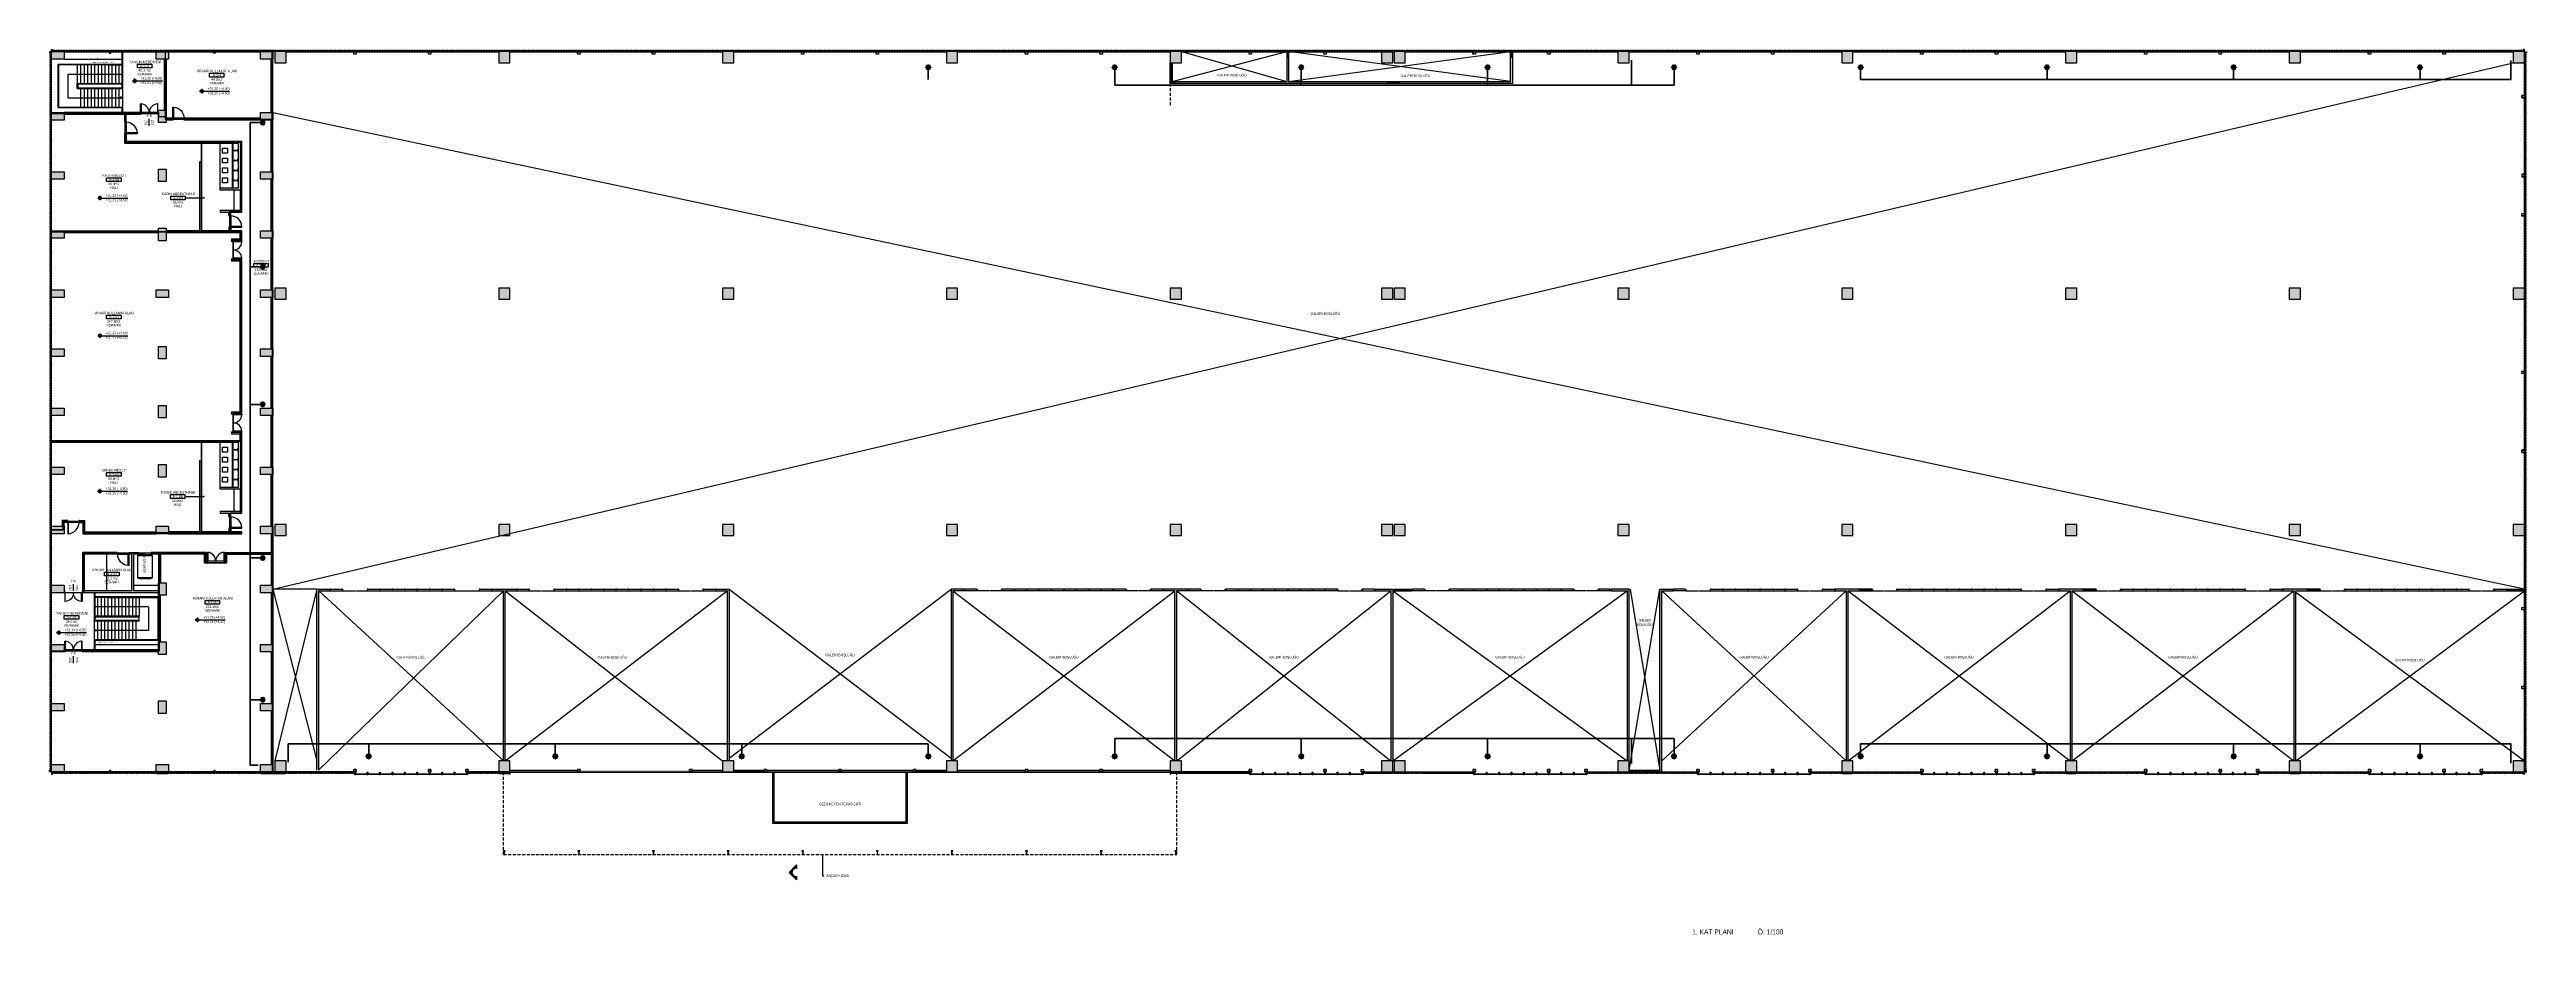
# Model space of a CAD drawing. Header units: centimetres. Extents: x 28733 to 98303, y -2883 to 8555.
# Drawn here: x 78384 to 98303, y 212 to 7326 of the extents above; entities that cross this region are included whole.
import ezdxf
from ezdxf import colors
from ezdxf.entities.mleader import LeaderData, LeaderLine
from ezdxf.enums import TextEntityAlignment as Align
from ezdxf.math import Vec2, Vec3

# ---------------------------------------------------------------- set-up
doc = ezdxf.new("R2010")
doc.units = ezdxf.units.CM
doc.header["$LTSCALE"] = 100
for name, pattern in [('DASHDOT2', [0.5, 0.25, -0.125, 0, -0.125]), ('DOT2', [0.125, 0, -0.125]), ('HIDDEN2', [0.1875, 0.125, -0.0625])]:
    doc.linetypes.add(name, pattern=pattern)
for name, color, linetype in [('A-ANNO-DIMS', 187, 'Continuous'), ('A-ANNO-GRID', 155, 'DASHDOT2'), ('A-ANNO-IDEN', 50, 'Continuous'), ('A-ANNO-TEXT', 50, 'Continuous'), ('A-AREA', 102, 'Continuous'), ('A-DOOR', 193, 'Continuous'), ('A-ELEV-01', 255, 'Continuous'), ('A-ELEV-02', 253, 'Continuous'), ('A-ELEV-03', 251, 'Continuous'), ('A-ELEV-04', 250, 'Continuous'), ('A-FLOR-EVTR', 24, 'Continuous'), ('A-FLOR-FIXT', 146, 'Continuous'), ('A-FLOR-STRS', 95, 'Continuous'), ('A-GLAZ-FRME', 12, 'Continuous'), ('A-GLAZ-FULL', 130, 'Continuous'), ('A-GLAZ-SILL', 8, 'Continuous'), ('A-WALL', 134, 'Continuous'), ('A-WALL-HTCH', 8, 'Continuous'), ('A-WALL-INSL', 249, 'Continuous'), ('A-WALL-PLST', 129, 'Continuous'), ('A-WALL-SNWPNL', 200, 'Continuous'), ('A-WALL-STEL', 202, 'Continuous'), ('GEB-KONTUR-A', 5, 'Continuous'), ('S-CONC', 5, 'Continuous'), ('S-HTCH', 8, 'Continuous'), ('S-STEL', 3, 'Continuous')]:
    doc.layers.add(name, color=color, linetype=linetype)
doc.layers.add('Arbeitspunkt(DIN)', color=7, linetype='Continuous', lineweight=25)
for name, color, linetype, lineweight, true_color in [('GEB-ART-NR', 1, 'Continuous', 18, 0xff0000), ('GEB-BEZUG', 2, 'Continuous', 50, 0xffff00), ('GEB-TEXT', 5, 'Continuous', 18, 0x0000ff)]:
    doc.layers.add(name, color=color, linetype=linetype, lineweight=lineweight, true_color=true_color)
doc.styles.add('Fields_100', font='act_simplex.shx', dxfattribs={"width": 0.8, "height": 20})
doc.styles.add('Fields_200', font='act_simplex.shx', dxfattribs={"width": 0.8, "height": 40})
doc.styles.add('Fields_50', font='act_simplex.shx', dxfattribs={"width": 0.8, "height": 10})
doc.styles.get("Standard").update_dxf_attribs({"font": 'act_simplex.shx', "width": 0.8, "height": 18})
doc.linetypes.add('BATTING', pattern='A,0.00254,-2.54,[134,ltypeshp.shx,S=2.54,R=0,X=-2.54,Y=0],-5.08,[134,ltypeshp.shx,S=2.54,R=180,X=2.54,Y=0],-2.54', length=10.16254)
pattern_1 = [(0, (74805.6698, 54361.057), (3.175, 3.175), [3.175, -3.175])]
pattern_2 = [(0, (45541.4728, 54361.0323), (3.175, 3.175), [3.175, -3.175])]
pattern_3 = [(45, (74805.67, 5721.585), (-4.490128, 4.490128), []), (45, (74810.16, 5721.585), (-4.490128, 4.490128), [3.175, -1.5875])]
pattern_4 = [(0, (-28157.4476, -0.018), (3.175, 3.175), [3.175, -3.175])]
pattern_5 = [(0, (75105.6698, 54361.057), (3.175, 3.175), [3.175, -3.175])]
pattern_6 = [(0, (74805.6698, 54361.057), (3.175, 3.175), [3.175, -3.175])]

# ---------------------------------------------------------------- blocks, each defined once
blk = doc.blocks.new('Mahal kutusu_100')
at = {"color": 0}
blk.add_lwpolyline([(-58, 30), (58, 30), (58, 0), (-58, 0)], close=True, dxfattribs=at)
at = {"color": 0, "style": 'Fields_100', "width": 0.8}
for tag, p in [('MAHAL', (4, 38)), ('KOD', (1, 6)), ('KAPLAMA', (1, -60)), ('ALAN', (-1, -29))]:
    blk.add_attdef(tag, text='', height=20, dxfattribs=at).set_placement(p, align=Align.CENTER)
blk = doc.blocks.new('KAPI 150')
at = {"layer": 'A-DOOR'}
blk.add_line((145, 15), (5, 15), dxfattribs=at)
for points in [[(5, 0), (0, 0), (0, 15), (5, 15)], [(150, 0), (145, 0), (145, 15), (150, 15)]]:
    blk.add_lwpolyline(points, close=True, dxfattribs=at)
for points in [[(5, 15), (5, 85), (10, 85), (10, 15)], [(145, 15), (145, 85), (140, 85), (140, 15)]]:
    blk.add_lwpolyline(points, dxfattribs=at)
for centre, start, end in [((5, 15), 0, 85.904), ((145, 15), 94.096, 180)]:
    blk.add_arc(centre, 70, start, end, dxfattribs=at)
blk = doc.blocks.new('AÇK_01')
at = {"color": 0}
blk.add_lwpolyline([(28, 0), (-28, 0)], dxfattribs=at)
at = {"color": 0, "style": 'Fields_100', "width": 0.8}
blk.add_attdef('A.Ç.K.01', text='', height=20, rotation=90, dxfattribs=at).set_placement((-53, 0), align=Align.MIDDLE_CENTER)
for tag, p in [('W', (1, 17)), ('H', (1, -36))]:
    blk.add_attdef(tag, text='', height=20, dxfattribs=at).set_placement(p, align=Align.CENTER)
blk = doc.blocks.new('KAPI_100')
at = {"layer": 'A-DOOR'}
blk.add_line((5, 15), (95, 15), dxfattribs=at)
for points in [[(0, 0), (5, 0), (5, 15), (0, 15)], [(95, 0), (100, 0), (100, 15), (95, 15)]]:
    blk.add_lwpolyline(points, close=True, dxfattribs=at)
blk.add_lwpolyline([(95, 15), (95, 105), (90, 105), (90, 15)], dxfattribs=at)
blk.add_arc((95, 15), 90, 93.1847, 180, dxfattribs=at)
blk = doc.blocks.new('*U57')
at = {"layer": 'A-WALL-SNWPNL'}
blk.add_lwpolyline([(50, 1), (42, 1), (40, -1), (32, -1), (30, 1), (22, 1), (20, -1), (12, -1), (10, 1), (2, 1), (0, -1), (-8, -1), (-10, 1), (-18, 1), (-20, -1), (-28, -1), (-30, 1), (-38, 1), (-40, -1), (-48, -1), (-50, 1)], dxfattribs=at)
blk = doc.blocks.new('*U58')
at = {"layer": 'A-WALL-STEL', "color": 0, "linetype": 'ByBlock', "lineweight": -2, "transparency": 16777216}
for p in [(0, 0), (100, 0), (200, 0), (300, 0), (400, 0), (500, 0), (600, 0), (700, 0)]:
    blk.add_blockref('*U57', p, dxfattribs=at)
blk = doc.blocks.new('*U59')
at = {"layer": 'A-WALL-SNWPNL'}
blk.add_lwpolyline([(50, 1), (42, 1), (40, -1), (32, -1), (30, 1), (22, 1), (20, -1), (12, -1), (10, 1), (2, 1), (0, -1), (-8, -1), (-10, 1), (-18, 1), (-20, -1), (-28, -1), (-30, 1), (-38, 1), (-40, -1), (-48, -1), (-50, 1)], dxfattribs=at)
blk = doc.blocks.new('*U60')
at = {"layer": 'A-WALL-STEL', "color": 0, "linetype": 'ByBlock', "lineweight": -2, "transparency": 16777216}
for p in [(0, 0), (100, 0), (200, 0)]:
    blk.add_blockref('*U59', p, dxfattribs=at)
blk = doc.blocks.new('*U61')
at = {"layer": 'A-WALL-SNWPNL'}
blk.add_lwpolyline([(50, 1), (42, 1), (40, -1), (32, -1), (30, 1), (22, 1), (20, -1), (12, -1), (10, 1), (2, 1), (0, -1), (-8, -1), (-10, 1), (-18, 1), (-20, -1), (-28, -1), (-30, 1), (-38, 1), (-40, -1), (-48, -1), (-50, 1)], dxfattribs=at)
blk = doc.blocks.new('*U62')
at = {"layer": 'A-WALL-STEL', "color": 0, "linetype": 'ByBlock', "lineweight": -2, "transparency": 16777216}
for p in [(0, 0), (100, 0), (200, 0)]:
    blk.add_blockref('*U61', p, dxfattribs=at)
blk = doc.blocks.new('*U63')
at = {"layer": 'A-WALL-SNWPNL'}
blk.add_lwpolyline([(50, 1), (42, 1), (40, -1), (32, -1), (30, 1), (22, 1), (20, -1), (12, -1), (10, 1), (2, 1), (0, -1), (-8, -1), (-10, 1), (-18, 1), (-20, -1), (-28, -1), (-30, 1), (-38, 1), (-40, -1), (-48, -1), (-50, 1)], dxfattribs=at)
blk = doc.blocks.new('*U64')
at = {"layer": 'A-WALL-STEL', "color": 0, "linetype": 'ByBlock', "lineweight": -2, "transparency": 16777216}
for p in [(0, 0), (100, 0), (200, 0), (300, 0), (400, 0), (500, 0), (600, 0), (700, 0)]:
    blk.add_blockref('*U63', p, dxfattribs=at)
blk = doc.blocks.new('*U65')
at = {"layer": 'A-WALL-SNWPNL'}
blk.add_lwpolyline([(50, 1), (42, 1), (40, -1), (32, -1), (30, 1), (22, 1), (20, -1), (12, -1), (10, 1), (2, 1), (0, -1), (-8, -1), (-10, 1), (-18, 1), (-20, -1), (-28, -1), (-30, 1), (-38, 1), (-40, -1), (-48, -1), (-50, 1)], dxfattribs=at)
blk = doc.blocks.new('*U66')
at = {"layer": 'A-WALL-STEL', "color": 0, "linetype": 'ByBlock', "lineweight": -2, "transparency": 16777216}
for p in [(0, 0), (100, 0), (200, 0), (300, 0), (400, 0), (500, 0), (600, 0), (700, 0)]:
    blk.add_blockref('*U65', p, dxfattribs=at)
blk = doc.blocks.new('*U67')
at = {"layer": 'A-WALL-SNWPNL'}
blk.add_lwpolyline([(50, 1), (42, 1), (40, -1), (32, -1), (30, 1), (22, 1), (20, -1), (12, -1), (10, 1), (2, 1), (0, -1), (-8, -1), (-10, 1), (-18, 1), (-20, -1), (-28, -1), (-30, 1), (-38, 1), (-40, -1), (-48, -1), (-50, 1)], dxfattribs=at)
blk = doc.blocks.new('*U68')
at = {"layer": 'A-WALL-STEL', "color": 0, "linetype": 'ByBlock', "lineweight": -2, "transparency": 16777216}
for p in [(0, 0), (100, 0), (200, 0), (300, 0), (400, 0), (500, 0), (600, 0), (700, 0)]:
    blk.add_blockref('*U67', p, dxfattribs=at)
blk = doc.blocks.new('*U69')
at = {"layer": 'A-WALL-SNWPNL'}
blk.add_lwpolyline([(50, 1), (42, 1), (40, -1), (32, -1), (30, 1), (22, 1), (20, -1), (12, -1), (10, 1), (2, 1), (0, -1), (-8, -1), (-10, 1), (-18, 1), (-20, -1), (-28, -1), (-30, 1), (-38, 1), (-40, -1), (-48, -1), (-50, 1)], dxfattribs=at)
blk = doc.blocks.new('*U70')
at = {"layer": 'A-WALL-STEL', "color": 0, "linetype": 'ByBlock', "lineweight": -2, "transparency": 16777216}
for p in [(0, 0), (100, 0), (200, 0)]:
    blk.add_blockref('*U69', p, dxfattribs=at)
blk = doc.blocks.new('*U71')
at = {"layer": 'A-WALL-SNWPNL'}
blk.add_lwpolyline([(50, 1), (42, 1), (40, -1), (32, -1), (30, 1), (22, 1), (20, -1), (12, -1), (10, 1), (2, 1), (0, -1), (-8, -1), (-10, 1), (-18, 1), (-20, -1), (-28, -1), (-30, 1), (-38, 1), (-40, -1), (-48, -1), (-50, 1)], dxfattribs=at)
blk = doc.blocks.new('*U72')
at = {"layer": 'A-WALL-STEL', "color": 0, "linetype": 'ByBlock', "lineweight": -2, "transparency": 16777216}
for p in [(0, 0), (100, 0), (200, 0), (300, 0), (400, 0), (500, 0), (600, 0), (700, 0), (800, 0), (900, 0), (1000, 0), (1100, 0), (1200, 0), (1300, 0), (1400, 0), (1500, 0), (1600, 0), (1700, 0), (1800, 0), (1900, 0), (2000, 0), (2100, 0), (2200, 0), (2300, 0), (2400, 0), (2500, 0), (2600, 0), (2700, 0), (2800, 0), (2900, 0), (3000, 0), (3100, 0), (3200, 0), (3300, 0), (3400, 0), (3500, 0), (3600, 0), (3700, 0), (3800, 0), (3900, 0), (4000, 0), (4100, 0), (4200, 0), (4300, 0), (4400, 0), (4500, 0), (4600, 0), (4700, 0), (4800, 0), (4900, 0), (5000, 0), (5100, 0), (5200, 0), (5300, 0), (5400, 0), (5500, 0), (5600, 0)]:
    blk.add_blockref('*U71', p, dxfattribs=at)
blk = doc.blocks.new('*U74')
at = {"layer": 'A-WALL-SNWPNL'}
blk.add_lwpolyline([(50, 1), (42, 1), (40, -1), (32, -1), (30, 1), (22, 1), (20, -1), (12, -1), (10, 1), (2, 1), (0, -1), (-8, -1), (-10, 1), (-18, 1), (-20, -1), (-28, -1), (-30, 1), (-38, 1), (-40, -1), (-48, -1), (-50, 1)], dxfattribs=at)
blk = doc.blocks.new('*U75')
at = {"layer": 'A-WALL-STEL', "color": 0, "linetype": 'ByBlock', "lineweight": -2, "transparency": 16777216}
for p in [(0, 0), (100, 0), (200, 0), (300, 0), (400, 0), (500, 0), (600, 0), (700, 0), (800, 0), (900, 0), (1000, 0), (1100, 0), (1200, 0), (1300, 0), (1400, 0), (1500, 0), (1600, 0), (1700, 0), (1800, 0), (1900, 0), (2000, 0), (2100, 0), (2200, 0), (2300, 0), (2400, 0), (2500, 0), (2600, 0), (2700, 0), (2800, 0), (2900, 0), (3000, 0), (3100, 0), (3200, 0), (3300, 0), (3400, 0), (3500, 0), (3600, 0), (3700, 0), (3800, 0), (3900, 0), (4000, 0), (4100, 0), (4200, 0), (4300, 0), (4400, 0), (4500, 0), (4600, 0), (4700, 0), (4800, 0), (4900, 0), (5000, 0), (5100, 0), (5200, 0), (5300, 0), (5400, 0), (5500, 0), (5600, 0), (5700, 0), (5800, 0), (5900, 0), (6000, 0), (6100, 0), (6200, 0), (6300, 0), (6400, 0), (6500, 0), (6600, 0), (6700, 0), (6800, 0), (6900, 0), (7000, 0), (7100, 0), (7200, 0), (7300, 0), (7400, 0), (7500, 0), (7600, 0), (7700, 0), (7800, 0), (7900, 0), (8000, 0), (8100, 0), (8200, 0), (8300, 0), (8400, 0), (8500, 0), (8600, 0), (8700, 0), (8800, 0), (8900, 0), (9000, 0), (9100, 0), (9200, 0), (9300, 0), (9400, 0), (9500, 0), (9600, 0), (9700, 0), (9800, 0), (9900, 0), (10000, 0), (10100, 0), (10200, 0), (10300, 0), (10400, 0), (10500, 0), (10600, 0), (10700, 0), (10800, 0), (10900, 0), (11000, 0), (11100, 0), (11200, 0), (11300, 0), (11400, 0), (11500, 0), (11600, 0), (11700, 0), (11800, 0), (11900, 0), (12000, 0), (12100, 0), (12200, 0), (12300, 0), (12400, 0), (12500, 0), (12600, 0), (12700, 0), (12800, 0), (12900, 0), (13000, 0), (13100, 0), (13200, 0), (13300, 0), (13400, 0), (13500, 0), (13600, 0), (13700, 0), (13800, 0), (13900, 0), (14000, 0), (14100, 0), (14200, 0), (14300, 0), (14400, 0), (14500, 0), (14600, 0), (14700, 0), (14800, 0), (14900, 0), (15000, 0), (15100, 0), (15200, 0), (15300, 0), (15400, 0), (15500, 0), (15600, 0), (15700, 0), (15800, 0), (15900, 0), (16000, 0), (16100, 0), (16200, 0), (16300, 0), (16400, 0), (16500, 0), (16600, 0), (16700, 0), (16800, 0), (16900, 0), (17000, 0), (17100, 0), (17200, 0), (17300, 0), (17400, 0), (17500, 0), (17600, 0), (17700, 0), (17800, 0), (17900, 0), (18000, 0), (18100, 0), (18200, 0), (18300, 0), (18400, 0), (18500, 0), (18600, 0), (18700, 0), (18800, 0), (18900, 0), (19000, 0), (19100, 0), (19200, 0), (19300, 0), (19400, 0), (19500, 0), (19600, 0), (19700, 0)]:
    blk.add_blockref('*U74', p, dxfattribs=at)
blk = doc.blocks.new('*U81')
at = {"layer": 'A-WALL-SNWPNL'}
blk.add_lwpolyline([(50, 1), (42, 1), (40, -1), (32, -1), (30, 1), (22, 1), (20, -1), (12, -1), (10, 1), (2, 1), (0, -1), (-8, -1), (-10, 1), (-18, 1), (-20, -1), (-28, -1), (-30, 1), (-38, 1), (-40, -1), (-48, -1), (-50, 1)], dxfattribs=at)
blk = doc.blocks.new('*U82')
at = {"layer": 'A-WALL-STEL', "color": 0, "linetype": 'ByBlock', "lineweight": -2, "transparency": 16777216}
for p in [(0, 0), (100, 0), (200, 0), (300, 0), (400, 0), (500, 0), (600, 0), (700, 0), (800, 0), (900, 0), (1000, 0), (1100, 0), (1200, 0), (1300, 0), (1400, 0), (1500, 0), (1600, 0), (1700, 0), (1800, 0), (1900, 0), (2000, 0), (2100, 0), (2200, 0), (2300, 0), (2400, 0), (2500, 0), (2600, 0), (2700, 0), (2800, 0), (2900, 0), (3000, 0), (3100, 0), (3200, 0), (3300, 0), (3400, 0), (3500, 0), (3600, 0), (3700, 0), (3800, 0), (3900, 0), (4000, 0), (4100, 0), (4200, 0), (4300, 0), (4400, 0), (4500, 0), (4600, 0), (4700, 0), (4800, 0), (4900, 0), (5000, 0), (5100, 0), (5200, 0), (5300, 0), (5400, 0), (5500, 0), (5600, 0)]:
    blk.add_blockref('*U81', p, dxfattribs=at)
blk = doc.blocks.new('*U73')
at = {"layer": 'A-WALL-SNWPNL'}
blk.add_lwpolyline([(50, 1), (42, 1), (40, -1), (32, -1), (30, 1), (22, 1), (20, -1), (12, -1), (10, 1), (2, 1), (0, -1), (-8, -1), (-10, 1), (-18, 1), (-20, -1), (-28, -1), (-30, 1), (-38, 1), (-40, -1), (-48, -1), (-50, 1)], dxfattribs=at)
blk = doc.blocks.new('*U76')
at = {"layer": 'A-WALL-STEL', "color": 0, "linetype": 'ByBlock', "lineweight": -2, "transparency": 16777216}
for p in [(0, 0), (100, 0), (200, 0), (300, 0), (400, 0), (500, 0), (600, 0), (700, 0), (800, 0), (900, 0), (1000, 0), (1100, 0), (1200, 0), (1300, 0), (1400, 0), (1500, 0), (1600, 0), (1700, 0), (1800, 0), (1900, 0), (2000, 0), (2100, 0), (2200, 0), (2300, 0)]:
    blk.add_blockref('*U73', p, dxfattribs=at)
blk = doc.blocks.new('*U77')
at = {"layer": 'A-WALL-SNWPNL'}
blk.add_lwpolyline([(50, 1), (42, 1), (40, -1), (32, -1), (30, 1), (22, 1), (20, -1), (12, -1), (10, 1), (2, 1), (0, -1), (-8, -1), (-10, 1), (-18, 1), (-20, -1), (-28, -1), (-30, 1), (-38, 1), (-40, -1), (-48, -1), (-50, 1)], dxfattribs=at)
blk = doc.blocks.new('*U78')
at = {"layer": 'A-WALL-STEL', "color": 0, "linetype": 'ByBlock', "lineweight": -2, "transparency": 16777216}
for p in [(0, 0), (100, 0), (200, 0)]:
    blk.add_blockref('*U77', p, dxfattribs=at)
blk = doc.blocks.new('*U79')
at = {"layer": 'A-WALL-SNWPNL'}
blk.add_lwpolyline([(50, 1), (42, 1), (40, -1), (32, -1), (30, 1), (22, 1), (20, -1), (12, -1), (10, 1), (2, 1), (0, -1), (-8, -1), (-10, 1), (-18, 1), (-20, -1), (-28, -1), (-30, 1), (-38, 1), (-40, -1), (-48, -1), (-50, 1)], dxfattribs=at)
blk = doc.blocks.new('*U80')
at = {"layer": 'A-WALL-STEL', "color": 0, "linetype": 'ByBlock', "lineweight": -2, "transparency": 16777216}
for p in [(0, 0), (100, 0), (200, 0), (300, 0), (400, 0), (500, 0)]:
    blk.add_blockref('*U79', p, dxfattribs=at)
blk = doc.blocks.new('300')
blk.add_lwpolyline([(0, 0), (150, 0), (150, 10.7), (93.55, 10.7, -0.414213562), (78.55, 25.7), (78.55, 274.3, -0.414213562), (93.55, 289.3), (150, 289.3), (150, 300), (0, 300), (0, 289.3), (56.45, 289.3, -0.414213562), (71.45, 274.3), (71.45, 25.7, -0.414213562), (56.45, 10.7), (0, 10.7)], format="xyb", close=True)
blk = doc.blocks.new('_Dot')
at = {"color": 0, "linetype": 'ByBlock', "lineweight": -2}
blk.add_line((-0.5, 0), (-1, 0), dxfattribs=at)
at = {"color": 0, "linetype": 'ByBlock', "const_width": 0.5}
blk.add_lwpolyline([(-0.25, 0, 1), (0.25, 0, 1)], format="xyb", close=True, dxfattribs=at)
blk = doc.blocks.new('Einfügepunkt')
at = {"layer": 'GEB-BEZUG'}
for p, q in [((-1, -1), (1, 1)), ((-1, 1), (1, -1))]:
    blk.add_line(p, q, dxfattribs=at)
blk = doc.blocks.new('105')
at = {"layer": 'Arbeitspunkt(DIN)', "ltscale": 25}
for q in [(-2, 0), (0, 2), (2, 0), (0, -2)]:
    blk.add_line((0, 0), q, dxfattribs=at)
at = {"layer": 'GEB-KONTUR-A', "ltscale": 25}
for p, q in [((-152, 57), (-209, 0)), ((-209, 0), (-152, -57)), ((-152, 57), (-150, 59)), ((-152, -57), (-152, 57)), ((-150, 130), (-130, 150)), ((-150, 130), (-150, -130)), ((-129, 2), (-131, 0)), ((-131, 0), (-129, -2)), ((-131, 0), (-123, 0)), ((130, 150), (-130, 150)), ((-129, 2), (-122, 2)), ((-124, 35), (-126, 34)), ((-126, 34), (-125, 32)), ((-126, 34), (-119, 32)), ((-125, 32), (-118, 30)), ((-124, 35), (-117, 33)), ((-123, 0), (-122, 2)), ((-122, -2), (-123, 0)), ((-122, 2), (-118, 2)), ((-119, 32), (-117, 33)), ((-118, 30), (-119, 32)), ((-114, 29), (-118, 30)), ((-117, 33), (-113, 32)), ((-105, 16), (-117, 17)), ((-117, 14), (-106, 12)), ((-111, 66), (-113, 65)), ((-113, 65), (-113, 63)), ((-113, 65), (-107, 62)), ((-113, 63), (-106, 59)), ((-111, 66), (-104, 62)), ((-110, 43), (-99, 39)), ((-98, 42), (-108, 47)), ((-107, 62), (-104, 62)), ((-106, 59), (-107, 62)), ((-103, 57), (-106, 59)), ((-106, 12), (-105, 16)), ((-104, 62), (-101, 61)), ((-99, 39), (-98, 42)), ((-95, 70), (-85, 63)), ((-83, 66), (-93, 73)), ((-92, 92), (-92, 90)), ((-90, 92), (-92, 92)), ((-92, 92), (-87, 87)), ((-92, 90), (-87, 85)), ((-90, 92), (-85, 87)), ((-87, 87), (-85, 87)), ((-87, 85), (-87, 87)), ((-85, 82), (-87, 85)), ((-85, 87), (-82, 85)), ((-85, 63), (-83, 66)), ((-73, 93), (-66, 83)), ((-63, 85), (-70, 95)), ((-65, 113), (-66, 111)), ((-66, 111), (-62, 104)), ((-66, 83), (-63, 85)), ((-65, 113), (-62, 107)), ((-63, 113), (-65, 113)), ((-63, 113), (-59, 106)), ((-62, 107), (-59, 106)), ((-62, 104), (-62, 107)), ((-61, 101), (-62, 104)), ((-59, 150), (-57, 152)), ((-59, 106), (-57, 103)), ((0, 209), (-57, 152)), ((-57, 152), (57, 152)), ((-47, 108), (-42, 98)), ((-39, 99), (-43, 110)), ((-42, 98), (-39, 99)), ((-34, 126), (-35, 124)), ((-35, 124), (-33, 117)), ((-34, 126), (-32, 119)), ((-32, 125), (-34, 126)), ((-33, 117), (-32, 119)), ((-32, 113), (-33, 117)), ((-6, 6), (-33, -12)), ((-33, -13), (-5, 5)), ((-32, 125), (-30, 118)), ((-32, 119), (-30, 118)), ((-30, 118), (-29, 114)), ((-26, -26), (0, 0)), ((-17, 117), (-16, 105)), ((-16, 105), (-12, 106)), ((-12, 106), (-14, 117)), ((18, 42), (-6, 6)), ((-6, 6), (-5, 5)), ((-5, 5), (18, 41)), ((-5, 5), (0, 0)), ((0, 131), (-2, 129)), ((-2, 129), (-2, 122)), ((-2, 122), (0, 123)), ((-2, 118), (-2, 122)), ((57, 152), (0, 209)), ((0, 131), (0, 123)), ((2, 129), (0, 131)), ((0, 123), (2, 122)), ((0, 0), (26, 26)), ((0, 0), (5, -5)), ((2, 129), (2, 122)), ((2, 122), (2, 118)), ((33, 13), (5, -5)), ((6, -6), (33, 12)), ((14, 117), (12, 106)), ((12, 106), (16, 105)), ((16, 105), (17, 117)), ((19, 43), (18, 42)), ((18, 42), (18, 41)), ((18, 42), (18, 42)), ((18, 41), (18, 42)), ((26, 26), (18, 42)), ((18, 41), (26, 26)), ((38, 73), (19, 43)), ((19, 43), (39, 72)), ((19, 42), (19, 43)), ((19, 43), (19, 42)), ((19, 43), (19, 43)), ((27, 27), (19, 43)), ((19, 42), (27, 27)), ((26, 26), (26, 26)), ((26, 26), (26, 26)), ((26, 26), (33, 13)), ((33, 13), (26, 26)), ((27, 27), (77, 77)), ((27, 27), (27, 27)), ((27, 27), (27, 27)), ((27, 27), (34, 14)), ((34, 14), (27, 27)), ((29, 114), (30, 118)), ((32, 125), (30, 118)), ((30, 118), (32, 119)), ((34, 126), (32, 119)), ((34, 126), (32, 125)), ((32, 119), (33, 117)), ((33, 117), (32, 113)), ((35, 124), (33, 117)), ((33, 12), (35, 13)), ((33, 13), (33, 13)), ((33, 12), (33, 13)), ((33, 13), (33, 12)), ((35, 124), (34, 126)), ((72, 39), (34, 14)), ((34, 14), (34, 14)), ((35, 13), (34, 14)), ((34, 14), (35, 13)), ((35, 13), (73, 38)), ((38, 73), (41, 77)), ((43, 110), (39, 99)), ((39, 99), (42, 98)), ((41, 77), (57, 103)), ((42, 98), (47, 108)), ((57, 152), (59, 150)), ((57, 103), (59, 105)), ((63, 113), (59, 105)), ((59, 105), (61, 106)), ((65, 113), (61, 106)), ((61, 106), (62, 103)), ((62, 103), (61, 101)), ((66, 111), (62, 103)), ((65, 113), (63, 113)), ((66, 111), (65, 113)), ((66, 98), (68, 99)), ((72, 93), (74, 95)), ((77, 41), (73, 38)), ((77, 92), (76, 91)), ((77, 77), (86, 86)), ((77, 41), (103, 57)), ((103, 58), (79, 43)), ((82, 85), (84, 86)), ((90, 92), (84, 86)), ((84, 86), (86, 86)), ((86, 84), (85, 82)), ((92, 92), (86, 86)), ((92, 90), (86, 84)), ((86, 86), (86, 84)), ((92, 92), (90, 92)), ((91, 76), (92, 77)), ((92, 90), (92, 92)), ((93, 72), (95, 74)), ((99, 68), (98, 66)), ((101, 61), (103, 62)), ((111, 66), (103, 62)), ((103, 62), (106, 61)), ((105, 60), (103, 58)), ((103, 57), (105, 59)), ((103, 58), (103, 57)), ((113, 63), (105, 59)), ((106, 61), (105, 60)), ((105, 59), (105, 60)), ((113, 65), (106, 61)), ((113, 65), (111, 66)), ((113, 63), (113, 65)), ((117, 33), (113, 32)), ((114, 29), (118, 30)), ((124, 35), (117, 33)), ((119, 32), (117, 33)), ((118, 30), (119, 32)), ((125, 32), (118, 30)), ((122, 2), (118, 2)), ((126, 34), (119, 32)), ((123, 0), (122, 2)), ((129, 2), (122, 2)), ((122, -2), (123, 0)), ((131, 0), (123, 0)), ((126, 34), (124, 35)), ((125, 32), (126, 34)), ((131, 0), (129, 2)), ((129, -2), (131, 0)), ((130, 150), (150, 130)), ((150, -130), (150, 130)), ((150, 59), (152, 57)), ((152, 57), (152, -57)), ((209, 0), (152, 57)), ((152, -57), (209, 0)), ((-150, -59), (-152, -57)), ((-130, -150), (-150, -130)), ((-130, -150), (130, -150)), ((-129, -2), (-122, -2)), ((-125, -32), (-126, -34)), ((-126, -34), (-119, -32)), ((-126, -34), (-124, -35)), ((-125, -32), (-118, -30)), ((-124, -35), (-117, -33)), ((-118, -2), (-122, -2)), ((-119, -32), (-118, -30)), ((-117, -33), (-119, -32)), ((-118, -30), (-114, -29)), ((-106, -12), (-117, -14)), ((-117, -17), (-105, -16)), ((-113, -32), (-117, -33)), ((-113, -63), (-105, -59)), ((-113, -65), (-106, -61)), ((-113, -63), (-113, -65)), ((-113, -65), (-111, -66)), ((-111, -66), (-103, -62)), ((-99, -39), (-110, -43)), ((-108, -47), (-98, -42)), ((-105, -16), (-106, -12)), ((-106, -61), (-105, -59)), ((-103, -62), (-106, -61)), ((-105, -59), (-103, -57)), ((-103, -57), (-77, -41)), ((-101, -61), (-103, -62)), ((-98, -42), (-99, -39)), ((-99, -68), (-98, -66)), ((-93, -72), (-95, -74)), ((-91, -76), (-92, -77)), ((-92, -90), (-86, -84)), ((-92, -92), (-86, -86)), ((-92, -90), (-92, -92)), ((-92, -92), (-90, -92)), ((-90, -92), (-84, -86)), ((-86, -86), (-77, -77)), ((-86, -84), (-85, -82)), ((-86, -86), (-86, -84)), ((-84, -86), (-86, -86)), ((-82, -85), (-84, -86)), ((-77, -77), (-27, -27)), ((-77, -41), (-73, -38)), ((-77, -92), (-76, -91)), ((-72, -93), (-74, -95)), ((-35, -13), (-73, -38)), ((-73, -39), (-34, -14)), ((-66, -98), (-68, -99)), ((-66, -111), (-62, -103)), ((-66, -111), (-65, -113)), ((-65, -113), (-61, -106)), ((-65, -113), (-63, -113)), ((-63, -113), (-59, -105)), ((-62, -103), (-61, -101)), ((-61, -106), (-62, -103)), ((-60, -105), (-61, -106)), ((-58, -103), (-60, -105)), ((-60, -105), (-59, -105)), ((-59, -105), (-57, -103)), ((-57, -152), (-59, -150)), ((-43, -79), (-58, -103)), ((-57, -103), (-58, -103)), ((-57, -103), (-41, -77)), ((57, -152), (-57, -152)), ((-57, -152), (0, -209)), ((-38, -73), (-41, -77)), ((-19, -43), (-39, -73)), ((-38, -73), (-19, -43)), ((-33, -12), (-35, -13)), ((-35, -13), (-34, -14)), ((-34, -14), (-35, -13)), ((-35, -124), (-33, -117)), ((-35, -124), (-34, -126)), ((-34, -14), (-34, -14)), ((-27, -27), (-34, -14)), ((-34, -14), (-27, -27)), ((-34, -126), (-32, -119)), ((-34, -126), (-32, -125)), ((-33, -13), (-33, -12)), ((-33, -12), (-33, -13)), ((-33, -13), (-33, -13)), ((-26, -26), (-33, -13)), ((-33, -13), (-26, -26)), ((-32, -113), (-33, -117)), ((-33, -117), (-32, -119)), ((-32, -119), (-30, -118)), ((-32, -125), (-30, -118)), ((-30, -118), (-29, -114)), ((-27, -27), (-27, -27)), ((-27, -27), (-19, -43)), ((-19, -42), (-27, -27)), ((-27, -27), (-27, -27)), ((-26, -26), (-26, -26)), ((-26, -26), (-18, -42)), ((-18, -41), (-26, -26)), ((-26, -26), (-26, -26)), ((-19, -43), (-18, -42)), ((-19, -42), (-19, -43)), ((-19, -43), (-19, -42)), ((-19, -43), (-19, -43)), ((5, -5), (-18, -41)), ((-18, -42), (6, -6)), ((-18, -42), (-18, -41)), ((-18, -41), (-18, -42)), ((-18, -42), (-18, -42)), ((-2, -118), (-2, -122)), ((-2, -122), (0, -123)), ((-2, -129), (-2, -122)), ((-2, -129), (0, -131)), ((0, -123), (2, -122)), ((0, -131), (0, -123)), ((0, -131), (2, -129)), ((0, -209), (57, -152)), ((2, -122), (2, -118)), ((2, -129), (2, -122)), ((6, -6), (5, -5)), ((29, -114), (30, -118)), ((30, -118), (32, -119)), ((32, -125), (30, -118)), ((33, -117), (32, -113)), ((32, -119), (33, -117)), ((34, -126), (32, -119)), ((32, -125), (34, -126)), ((35, -124), (33, -117)), ((34, -126), (35, -124)), ((57, -103), (59, -106)), ((59, -150), (57, -152)), ((59, -106), (62, -107)), ((63, -113), (59, -106)), ((62, -104), (61, -101)), ((62, -107), (62, -104)), ((66, -111), (62, -104)), ((65, -113), (62, -107)), ((63, -113), (65, -113)), ((65, -113), (66, -111)), ((82, -85), (85, -87)), ((87, -85), (85, -82)), ((85, -87), (87, -87)), ((90, -92), (85, -87)), ((87, -87), (87, -85)), ((92, -90), (87, -85)), ((92, -92), (87, -87)), ((90, -92), (92, -92)), ((92, -92), (92, -90)), ((101, -61), (104, -62)), ((106, -59), (103, -57)), ((104, -62), (107, -62)), ((111, -66), (104, -62)), ((107, -62), (106, -59)), ((113, -63), (106, -59)), ((113, -65), (107, -62)), ((111, -66), (113, -65)), ((113, -32), (117, -33)), ((113, -65), (113, -63)), ((118, -30), (114, -29)), ((117, -33), (119, -32)), ((124, -35), (117, -33)), ((118, -2), (122, -2)), ((119, -32), (118, -30)), ((125, -32), (118, -30)), ((126, -34), (119, -32)), ((129, -2), (122, -2)), ((124, -35), (126, -34)), ((126, -34), (125, -32)), ((150, -130), (130, -150)), ((152, -57), (150, -59))]:
    blk.add_line(p, q, dxfattribs=at)
for centre, radius in [((-177, 0), 4), ((0, 0), 131), ((-125, 125), 3), ((0, 177), 4), ((125, 125), 3), ((177, 0), 4), ((-125, -125), 3), ((0, -177), 4), ((125, -125), 3)]:
    blk.add_circle(centre, radius, dxfattribs=at)
for centre, radius, start, end in [((0, 0), 129, 165.80073, 179.19927), ((0, 0), 126, 165.81981, 179.18019), ((0, 0), 129, 150.80073, 164.19927), ((0, 0), 126, 150.81981, 164.18019), ((0, 0), 121, 165.85388, 179.14612), ((0, 0), 120, 165.86071, 179.13929), ((0, 0), 118, 165.8753, 179.1247), ((0, 0), 118, 171.62475, 173.37525), ((0, 0), 121, 150.85388, 164.14612), ((0, 0), 120, 150.86071, 164.13929), ((0, 0), 118, 150.8753, 164.1247), ((0, 0), 129, 135.80073, 149.19927), ((0, 0), 118, 156.62475, 158.37525), ((0, 0), 126, 135.81981, 149.18019), ((0, 0), 121, 135.85388, 149.14612), ((0, 0), 120, 135.86071, 149.13929), ((0, 0), 118, 135.8753, 149.1247), ((0, 0), 118, 141.62475, 143.37525), ((0, 0), 129, 120.80073, 134.19927), ((0, 0), 126, 120.81981, 134.18019), ((0, 0), 121, 120.85388, 134.14612), ((0, 0), 120, 120.86071, 134.13929), ((0, 0), 118, 120.8753, 134.1247), ((0, 0), 118, 126.62475, 128.37525), ((0, 0), 129, 105.80073, 119.19927), ((0, 0), 126, 105.81981, 119.18019), ((0, 0), 121, 105.85388, 119.14612), ((0, 0), 120, 105.86071, 119.13929), ((0, 0), 118, 105.8753, 119.1247), ((0, 0), 118, 111.62475, 113.37525), ((0, 0), 129, 90.80073, 104.19927), ((0, 0), 126, 90.81981, 104.18019), ((0, 0), 121, 90.85388, 104.14612), ((0, 0), 120, 90.86071, 104.13929), ((0, 0), 118, 90.8753, 104.1247), ((0, 0), 118, 96.62475, 98.37525), ((0, 0), 129, 75.80073, 89.19927), ((0, 0), 126, 75.81981, 89.18019), ((0, 0), 121, 75.85388, 89.14612), ((0, 0), 120, 75.86071, 89.13929), ((0, 0), 118, 75.8753, 89.1247), ((0, 0), 118, 81.62475, 83.37525), ((0, 0), 118, 60.8753, 74.1247), ((0, 0), 121, 60.85388, 74.14612), ((0, 0), 120, 60.86071, 74.13929), ((0, 0), 126, 60.81981, 74.18019), ((0, 0), 129, 60.80073, 74.19927), ((59, 59), 25.8, 45, 135.78074), ((0, 0), 118, 66.62475, 68.37525), ((0, 0), 118, 45.8753, 59.1247), ((0, 0), 121, 45.85388, 59.14612), ((0, 0), 120, 55.66933, 59.13929), ((0, 0), 126, 45.81981, 59.18019), ((0, 0), 129, 45.80073, 59.19927), ((0, 0), 120, 52.18076, 55.66933), ((0, 0), 120, 45.86071, 50.069), ((59, 59), 25.8, 321.17893, 45), ((59, 59), 25.8, 314.21926, 321.17893), ((0, 0), 118, 30.8753, 44.1247), ((0, 0), 120, 39.931, 44.13929), ((0, 0), 121, 30.85388, 44.14612), ((0, 0), 126, 30.81981, 44.18019), ((0, 0), 129, 30.80073, 44.19927), ((0, 0), 120, 34.33067, 37.81924), ((0, 0), 120, 30.86071, 34.33067), ((0, 0), 118, 15.8753, 29.1247), ((0, 0), 120, 15.86071, 29.13929), ((0, 0), 121, 15.85388, 29.14612), ((0, 0), 126, 15.81981, 29.18019), ((0, 0), 129, 15.80073, 29.19927), ((0, 0), 118, 0.8753, 14.1247), ((0, 0), 120, 0.86071, 14.13929), ((0, 0), 121, 0.85388, 14.14612), ((0, 0), 126, 0.81981, 14.18019), ((0, 0), 129, 0.80073, 14.19927), ((0, 0), 129, 180.80073, 194.19927), ((0, 0), 126, 180.81981, 194.18019), ((0, 0), 129, 195.80073, 209.19927), ((0, 0), 121, 180.85388, 194.14612), ((0, 0), 126, 195.81981, 209.18019), ((0, 0), 120, 180.86071, 194.13929), ((0, 0), 118, 180.8753, 194.1247), ((0, 0), 118, 186.62475, 188.37525), ((0, 0), 121, 195.85388, 209.14612), ((0, 0), 120, 195.86071, 209.13929), ((0, 0), 118, 195.8753, 209.1247), ((0, 0), 129, 210.80073, 224.19927), ((0, 0), 118, 201.62475, 203.37525), ((0, 0), 126, 210.81981, 224.18019), ((0, 0), 121, 210.85388, 224.14612), ((0, 0), 120, 210.86071, 214.33067), ((0, 0), 118, 210.8753, 224.1247), ((0, 0), 120, 214.33067, 217.81924), ((0, 0), 120, 219.931, 224.13929), ((0, 0), 129, 225.80073, 239.19927), ((0, 0), 126, 225.81981, 239.18019), ((-59, -59), 25.8, 134.21926, 225), ((0, 0), 120, 225.86071, 230.069), ((0, 0), 121, 225.85388, 239.14612), ((0, 0), 118, 225.8753, 239.1247), ((-59, -59), 25.8, 225, 308.82107), ((0, 0), 120, 232.18076, 235.66933), ((0, 0), 120, 235.66933, 239.13929), ((0, 0), 129, 240.80073, 254.19927), ((0, 0), 126, 240.81981, 254.18019), ((0, 0), 121, 240.85388, 254.14612), ((0, 0), 120, 240.86071, 254.13929), ((0, 0), 118, 240.8753, 254.1247), ((-59, -59), 25.8, 308.82107, 315.78074), ((0, 0), 129, 255.80073, 269.19927), ((0, 0), 126, 255.81981, 269.18019), ((0, 0), 121, 255.85388, 269.14612), ((0, 0), 118, 255.8753, 269.1247), ((0, 0), 120, 255.86071, 269.13929), ((0, 0), 118, 270.8753, 284.1247), ((0, 0), 120, 270.86071, 284.13929), ((0, 0), 121, 270.85388, 284.14612), ((0, 0), 126, 270.81981, 284.18019), ((0, 0), 129, 270.80073, 284.19927), ((0, 0), 118, 285.8753, 299.1247), ((0, 0), 120, 285.86071, 299.13929), ((0, 0), 121, 285.85388, 299.14612), ((0, 0), 126, 285.81981, 299.18019), ((0, 0), 129, 285.80073, 299.19927), ((0, 0), 118, 300.8753, 314.1247), ((0, 0), 120, 300.86071, 314.13929), ((0, 0), 121, 300.85388, 314.14612), ((0, 0), 126, 300.81981, 314.18019), ((0, 0), 129, 300.80073, 314.19927), ((0, 0), 118, 315.8753, 329.1247), ((0, 0), 120, 315.86071, 329.13929), ((0, 0), 121, 315.85388, 329.14612), ((0, 0), 126, 315.81981, 329.18019), ((0, 0), 129, 315.80073, 329.19927), ((0, 0), 118, 330.8753, 344.1247), ((0, 0), 120, 330.86071, 344.13929), ((0, 0), 121, 330.85388, 344.14612), ((0, 0), 126, 330.81981, 344.18019), ((0, 0), 129, 330.80073, 344.19927), ((0, 0), 118, 345.8753, 359.1247), ((0, 0), 120, 345.86071, 359.13929), ((0, 0), 121, 345.85388, 359.14612), ((0, 0), 126, 345.81981, 359.18019), ((0, 0), 129, 345.80073, 359.19927)]:
    blk.add_arc(centre, radius, start, end, dxfattribs=at)
for points, knots in [([(77, 77), (76, 78), (75, 79), (71, 82), (68, 83), (62, 84), (59, 85), (56, 84), (54, 84), (52, 83), (47, 82), (46, 81), (43, 79), (41, 77), (39, 75), (39, 74), (38, 73)], [-0.7830618, -0.7830618, -0.7830618, -0.7830618, -0.6341628, -0.6341628, -0.192454, -0.192454, 0.1060511, 0.1060511, 0.1060511, 0.4045561, 0.4045561, 0.6254455, 0.6254455, 0.8463348, 0.8463348, 0.9948533, 0.9948533, 0.9948533, 0.9948533]), ([(38, 73), (38, 73), (38, 73), (38, 73), (38, 73), (38, 73)], [0.9948533293, 0.9948533293, 0.9948533293, 0.9948533293, 0.9958339541, 0.9958339541, 0.9968145789, 0.9968145789, 0.9968145789, 0.9968145789]), ([(39, 73), (39, 74), (40, 75), (42, 77), (43, 78), (46, 80), (48, 81), (52, 83), (54, 83), (57, 84), (59, 84), (61, 84), (67, 83), (71, 81), (75, 78), (76, 77), (77, 77)], [-0.9948533, -0.9948533, -0.9948533, -0.9948533, -0.8463348, -0.8463348, -0.6254455, -0.6254455, -0.4045561, -0.4045561, -0.1060511, -0.1060511, -0.1060511, 0.192454, 0.192454, 0.6341628, 0.6341628, 0.7848018, 0.7848018, 0.7848018, 0.7848018]), ([(39, 72), (39, 72), (39, 72), (39, 73), (39, 73), (39, 73)], [-0.9968145789, -0.9968145789, -0.9968145789, -0.9968145789, -0.9958339541, -0.9958339541, -0.9948533293, -0.9948533293, -0.9948533293, -0.9948533293]), ([(77, 77), (77, 76), (78, 75), (80, 72), (81, 71), (82, 67), (83, 66), (84, 61), (84, 59), (84, 57), (83, 54), (83, 52), (80, 46), (78, 43), (75, 40), (74, 39), (73, 39)], [2.3567908, 2.3567908, 2.3567908, 2.3567908, 2.5074299, 2.5074299, 2.7282843, 2.7282843, 2.9491386, 2.9491386, 3.2476437, 3.2476437, 3.2476437, 3.5461488, 3.5461488, 3.9879274, 3.9879274, 4.136446, 4.136446, 4.136446, 4.136446]), ([(73, 38), (74, 39), (75, 39), (79, 43), (81, 46), (83, 52), (84, 54), (84, 56), (85, 59), (84, 62), (84, 66), (83, 68), (82, 71), (81, 73), (79, 75), (78, 76), (77, 77)], [-4.136446, -4.136446, -4.136446, -4.136446, -3.9879274, -3.9879274, -3.5461488, -3.5461488, -3.2476437, -3.2476437, -3.2476437, -2.9491386, -2.9491386, -2.7282843, -2.7282843, -2.5074299, -2.5074299, -2.3585308, -2.3585308, -2.3585308, -2.3585308]), ([(77, 77), (77, 77), (77, 77), (77, 77), (77, 77), (77, 77)], [-0.11614314, -0.11614314, -0.11614314, -0.11614314, -0.05807139, -0.05807139, 0, 0, 0, 0]), ([(-73, -38), (-74, -39), (-75, -39), (-79, -43), (-81, -46), (-83, -52), (-84, -54), (-84, -56), (-85, -59), (-84, -62), (-84, -66), (-83, -68), (-82, -71), (-81, -73), (-79, -75), (-78, -76), (-77, -77)], [-4.136446, -4.136446, -4.136446, -4.136446, -3.9879274, -3.9879274, -3.5461488, -3.5461488, -3.2476437, -3.2476437, -3.2476437, -2.9491386, -2.9491386, -2.7282843, -2.7282843, -2.5074299, -2.5074299, -2.3585308, -2.3585308, -2.3585308, -2.3585308]), ([(-77, -77), (-77, -76), (-78, -75), (-80, -72), (-81, -71), (-82, -67), (-83, -66), (-84, -61), (-84, -59), (-84, -57), (-83, -54), (-83, -52), (-80, -46), (-78, -43), (-75, -40), (-74, -39), (-73, -39)], [2.3567908, 2.3567908, 2.3567908, 2.3567908, 2.5074299, 2.5074299, 2.7282843, 2.7282843, 2.9491386, 2.9491386, 3.2476437, 3.2476437, 3.2476437, 3.5461488, 3.5461488, 3.9879274, 3.9879274, 4.136446, 4.136446, 4.136446, 4.136446]), ([(-77, -77), (-76, -78), (-75, -79), (-71, -82), (-68, -83), (-62, -84), (-59, -85), (-56, -84), (-54, -84), (-52, -83), (-47, -82), (-46, -81), (-43, -79), (-41, -77), (-39, -75), (-39, -74), (-38, -73)], [-0.7830618, -0.7830618, -0.7830618, -0.7830618, -0.6341628, -0.6341628, -0.192454, -0.192454, 0.1060511, 0.1060511, 0.1060511, 0.4045561, 0.4045561, 0.6254455, 0.6254455, 0.8463348, 0.8463348, 0.9948533, 0.9948533, 0.9948533, 0.9948533]), ([(-39, -73), (-39, -74), (-40, -75), (-42, -77), (-43, -78), (-46, -80), (-48, -81), (-52, -83), (-54, -83), (-57, -84), (-59, -84), (-61, -84), (-67, -83), (-71, -81), (-75, -78), (-76, -77), (-77, -77)], [-0.9948533, -0.9948533, -0.9948533, -0.9948533, -0.8463348, -0.8463348, -0.6254455, -0.6254455, -0.4045561, -0.4045561, -0.1060511, -0.1060511, -0.1060511, 0.192454, 0.192454, 0.6341628, 0.6341628, 0.7848018, 0.7848018, 0.7848018, 0.7848018]), ([(-77, -77), (-77, -77), (-77, -77), (-77, -77), (-77, -77), (-77, -77)], [0, 0, 0, 0, 0.05807139, 0.05807139, 0.11614314, 0.11614314, 0.11614314, 0.11614314]), ([(-39, -73), (-39, -73), (-39, -73), (-39, -73), (-39, -73), (-39, -73)], [-0.9968145789, -0.9968145789, -0.9968145789, -0.9968145789, -0.9958339541, -0.9958339541, -0.9948533293, -0.9948533293, -0.9948533293, -0.9948533293]), ([(-38, -73), (-38, -73), (-38, -73), (-38, -73), (-38, -73), (-38, -73)], [0.9948533293, 0.9948533293, 0.9948533293, 0.9948533293, 0.9958339541, 0.9958339541, 0.9968145789, 0.9968145789, 0.9968145789, 0.9968145789])]:
    blk.add_open_spline(points, degree=3, knots=knots, dxfattribs=at)
for points in [[(73, 39), (73, 39), (72, 39), (72, 39)], [(73, 38), (73, 38), (73, 38), (73, 38)], [(-73, -38), (-73, -38), (-73, -38), (-73, -38)], [(-73, -39), (-73, -39), (-73, -39), (-73, -39)]]:
    blk.add_open_spline(points, degree=3, dxfattribs=at)
at = {"ltscale": 25}
blk.add_blockref('Einfügepunkt', (0, 0), dxfattribs=at)
at = {"layer": 'GEB-ART-NR'}
blk.add_text('GEB-ART-NR 359.105', height=3.5, dxfattribs=at).set_placement((1, -225), align=Align.CENTER)
at = {"layer": 'GEB-TEXT'}
for s, p in [('PLU DwEinl DAF d56 12L/s', (0, -219)), ('Geberit', (0, -214))]:
    blk.add_text(s, height=3.5, dxfattribs=at).set_placement(p, align=Align.CENTER)
blk = doc.blocks.new('098')
at = {"layer": 'Arbeitspunkt(DIN)', "ltscale": 25}
for q in [(-2, 0), (0, 2), (2, 0), (0, -2)]:
    blk.add_line((0, 0), q, dxfattribs=at)
at = {"layer": 'GEB-KONTUR-A', "ltscale": 25}
for p, q in [((-14, 198), (-198, 14)), ((-198, -14), (-198, 14)), ((-148, 67), (-67, 147)), ((-148, 147), (-148, 67)), ((-67, 147), (-148, 147)), ((-148, 67), (-148, 65)), ((-129, 2), (-131, 0)), ((-131, 0), (-123, 0)), ((-131, 0), (-129, -2)), ((-129, 2), (-122, 2)), ((-124, 35), (-126, 34)), ((-126, 34), (-119, 32)), ((-126, 34), (-125, 32)), ((-125, 32), (-118, 30)), ((-124, 35), (-117, 33)), ((-122, 2), (-123, 0)), ((-123, 0), (-122, -2)), ((-118, 2), (-122, 2)), ((-118, 11), (-120, 11)), ((-117, 33), (-119, 32)), ((-119, 32), (-118, 30)), ((-117, 15), (-119, 15)), ((-118, 30), (-114, 29)), ((-118, 22), (-116, 22)), ((-113, 32), (-117, 33)), ((-111, 66), (-113, 65)), ((-113, 65), (-106, 61)), ((-113, 65), (-113, 63)), ((-113, 63), (-105, 59)), ((-111, 66), (-103, 62)), ((-106, 61), (-103, 62)), ((-105, 60), (-106, 61)), ((-103, 58), (-105, 60)), ((-105, 60), (-105, 59)), ((-105, 59), (-103, 57)), ((-103, 62), (-101, 61)), ((-103, 57), (-103, 58)), ((-79, 43), (-103, 58)), ((-103, 57), (-77, 41)), ((-90, 92), (-92, 92)), ((-92, 92), (-86, 86)), ((-92, 92), (-92, 90)), ((-92, 90), (-86, 84)), ((-90, 92), (-84, 86)), ((-86, 86), (-84, 86)), ((-86, 86), (-77, 77)), ((-86, 84), (-86, 86)), ((-85, 82), (-86, 84)), ((-84, 86), (-82, 85)), ((-77, 77), (-27, 27)), ((-73, 38), (-77, 41)), ((-73, 38), (-43, 19)), ((-43, 19), (-73, 39)), ((-65, 147), (-67, 147)), ((-65, 113), (-66, 111)), ((-66, 111), (-62, 103)), ((-65, 113), (-61, 106)), ((-63, 113), (-65, 113)), ((-63, 113), (-59, 105)), ((-62, 103), (-61, 106)), ((-61, 101), (-62, 103)), ((-61, 106), (-59, 105)), ((-59, 105), (-57, 103)), ((-57, 103), (-41, 77)), ((-47, 108), (-42, 98)), ((-39, 99), (-43, 110)), ((-27, 27), (-43, 19)), ((-43, 19), (-42, 18)), ((-42, 19), (-43, 19)), ((-43, 19), (-42, 19)), ((-43, 19), (-43, 19)), ((-42, 98), (-39, 99)), ((-42, 19), (-27, 27)), ((-26, 26), (-42, 18)), ((-42, 18), (-6, -6)), ((-42, 18), (-41, 18)), ((-42, 18), (-42, 18)), ((-41, 18), (-42, 18)), ((-41, 77), (-38, 73)), ((-41, 18), (-26, 26)), ((-5, -5), (-41, 18)), ((-39, 72), (-14, 34)), ((-13, 35), (-38, 73)), ((-34, 126), (-35, 124)), ((-35, 124), (-33, 117)), ((-32, 125), (-34, 126)), ((-34, 126), (-32, 119)), ((-33, 117), (-32, 119)), ((-32, 113), (-33, 117)), ((-32, 125), (-30, 118)), ((-32, 119), (-30, 118)), ((-30, 118), (-29, 114)), ((-27, 27), (-14, 34)), ((-14, 34), (-27, 27)), ((-27, 27), (-27, 27)), ((-27, 27), (-27, 27)), ((-26, 26), (-13, 33)), ((-13, 33), (-26, 26)), ((-26, 26), (-26, 26)), ((-26, 26), (-26, 26)), ((-26, 26), (0, 0)), ((-17, 117), (-16, 105)), ((-16, 105), (-12, 106)), ((-14, 198), (14, 198)), ((-12, 106), (-14, 117)), ((-13, 35), (-14, 34)), ((-14, 34), (-13, 35)), ((-14, 34), (-14, 34)), ((-12, 33), (-13, 35)), ((-13, 33), (-12, 33)), ((-13, 33), (-13, 33)), ((-12, 33), (-13, 33)), ((-13, 33), (5, 5)), ((6, 6), (-12, 33)), ((0, 0), (-5, -5)), ((0, 131), (-2, 129)), ((-2, 129), (-2, 122)), ((-2, 122), (0, 123)), ((-2, 118), (-2, 122)), ((2, 129), (0, 131)), ((0, 131), (0, 123)), ((0, 123), (2, 122)), ((5, 5), (0, 0)), ((0, 0), (26, -26)), ((2, 129), (2, 122)), ((2, 122), (2, 118)), ((6, 6), (5, 5)), ((5, 5), (41, -18)), ((42, -18), (6, 6)), ((14, 117), (12, 106)), ((12, 106), (16, 105)), ((198, 14), (14, 198)), ((16, 105), (17, 117)), ((29, 114), (30, 118)), ((32, 125), (30, 118)), ((30, 118), (32, 119)), ((34, 126), (32, 125)), ((34, 126), (32, 119)), ((32, 119), (33, 117)), ((33, 117), (32, 113)), ((35, 124), (33, 117)), ((35, 124), (34, 126)), ((43, 110), (39, 99)), ((39, 99), (42, 98)), ((42, 98), (47, 108)), ((57, 103), (59, 106)), ((63, 113), (59, 106)), ((59, 106), (62, 107)), ((62, 104), (61, 101)), ((65, 113), (62, 107)), ((66, 111), (62, 104)), ((62, 107), (62, 104)), ((65, 113), (63, 113)), ((70, 95), (63, 85)), ((63, 85), (66, 83)), ((67, 147), (65, 147)), ((66, 111), (65, 113)), ((66, 83), (73, 93)), ((67, 147), (147, 67)), ((147, 147), (67, 147)), ((82, 85), (85, 87)), ((93, 73), (83, 66)), ((83, 66), (85, 63)), ((90, 92), (85, 87)), ((85, 87), (87, 87)), ((87, 85), (85, 82)), ((85, 63), (95, 70)), ((92, 92), (87, 87)), ((92, 90), (87, 85)), ((87, 87), (87, 85)), ((92, 92), (90, 92)), ((92, 90), (92, 92)), ((108, 47), (98, 42)), ((98, 42), (99, 39)), ((99, 39), (110, 43)), ((101, 61), (104, 62)), ((106, 59), (103, 57)), ((111, 66), (104, 62)), ((104, 62), (107, 62)), ((117, 17), (105, 16)), ((105, 16), (106, 12)), ((113, 63), (106, 59)), ((107, 62), (106, 59)), ((106, 12), (117, 14)), ((113, 65), (107, 62)), ((113, 65), (111, 66)), ((113, 63), (113, 65)), ((113, 32), (117, 33)), ((118, 30), (114, 29)), ((116, 22), (118, 22)), ((124, 35), (117, 33)), ((117, 33), (119, 32)), ((117, 15), (119, 15)), ((125, 32), (118, 30)), ((119, 32), (118, 30)), ((120, 11), (118, 11)), ((118, 2), (122, 2)), ((126, 34), (119, 32)), ((129, 2), (122, 2)), ((122, 2), (123, 0)), ((123, 0), (122, -2)), ((131, 0), (123, 0)), ((126, 34), (124, 35)), ((125, 32), (126, 34)), ((131, 0), (129, 2)), ((129, -2), (131, 0)), ((147, 67), (147, 147)), ((147, 65), (147, 67)), ((198, 14), (198, -14)), ((-198, -14), (-14, -198)), ((-148, -65), (-148, -67)), ((-67, -148), (-148, -67)), ((-148, -67), (-148, -148)), ((-148, -148), (-67, -148)), ((-129, -2), (-122, -2)), ((-126, -34), (-119, -32)), ((-125, -32), (-126, -34)), ((-126, -34), (-124, -35)), ((-125, -32), (-118, -30)), ((-124, -35), (-117, -33)), ((-122, -2), (-118, -2)), ((-120, -11), (-118, -11)), ((-117, -15), (-119, -15)), ((-118, -30), (-119, -32)), ((-119, -32), (-117, -33)), ((-116, -22), (-118, -22)), ((-114, -29), (-118, -30)), ((-117, -33), (-113, -32)), ((-113, -63), (-106, -59)), ((-113, -65), (-107, -62)), ((-113, -63), (-113, -65)), ((-113, -65), (-111, -66)), ((-111, -66), (-104, -62)), ((-106, -59), (-107, -62)), ((-107, -62), (-104, -62)), ((-103, -57), (-106, -59)), ((-104, -62), (-101, -61)), ((-92, -90), (-87, -85)), ((-92, -92), (-87, -87)), ((-92, -90), (-92, -92)), ((-92, -92), (-90, -92)), ((-90, -92), (-85, -87)), ((-85, -82), (-87, -85)), ((-87, -85), (-87, -87)), ((-87, -87), (-85, -87)), ((-85, -87), (-82, -85)), ((-67, -148), (-65, -148)), ((-66, -111), (-62, -104)), ((-66, -111), (-65, -113)), ((-65, -113), (-62, -107)), ((-65, -113), (-63, -113)), ((-63, -113), (-59, -106)), ((-61, -101), (-62, -104)), ((-62, -104), (-62, -107)), ((-62, -107), (-59, -106)), ((-59, -106), (-57, -103)), ((-35, -124), (-33, -117)), ((-35, -124), (-34, -126)), ((-34, -126), (-32, -119)), ((-34, -126), (-32, -125)), ((-32, -113), (-33, -117)), ((-33, -117), (-32, -119)), ((-32, -119), (-30, -118)), ((-32, -125), (-30, -118)), ((-30, -118), (-29, -114)), ((14, -198), (-14, -198)), ((-6, -6), (-5, -5)), ((-6, -6), (12, -33)), ((13, -33), (-5, -5)), ((-2, -118), (-2, -122)), ((-2, -122), (0, -123)), ((-2, -129), (-2, -122)), ((-2, -129), (0, -131)), ((0, -123), (2, -122)), ((0, -131), (0, -123)), ((0, -131), (2, -129)), ((2, -122), (2, -118)), ((2, -129), (2, -122)), ((12, -33), (13, -35)), ((12, -33), (13, -33)), ((13, -33), (12, -33)), ((26, -26), (13, -33)), ((13, -33), (26, -26)), ((13, -33), (13, -33)), ((13, -35), (14, -34)), ((14, -34), (13, -35)), ((13, -35), (38, -73)), ((14, -198), (198, -14)), ((27, -27), (14, -34)), ((14, -34), (27, -27)), ((14, -34), (14, -34)), ((39, -73), (14, -34)), ((26, -26), (42, -18)), ((41, -18), (26, -26)), ((26, -26), (26, -26)), ((26, -26), (26, -26)), ((27, -27), (43, -19)), ((42, -19), (27, -27)), ((27, -27), (27, -27)), ((27, -27), (27, -27)), ((27, -27), (77, -77)), ((29, -114), (30, -118)), ((30, -118), (32, -119)), ((32, -125), (30, -118)), ((33, -117), (32, -113)), ((32, -119), (33, -117)), ((34, -126), (32, -119)), ((32, -125), (34, -126)), ((35, -124), (33, -117)), ((34, -126), (35, -124)), ((41, -77), (38, -73)), ((42, -18), (41, -18)), ((41, -18), (42, -18)), ((41, -77), (57, -103)), ((43, -19), (42, -18)), ((42, -18), (42, -18)), ((42, -19), (43, -19)), ((43, -19), (42, -19)), ((73, -38), (43, -19)), ((43, -19), (43, -19)), ((43, -19), (72, -39)), ((58, -103), (43, -79)), ((57, -103), (59, -105)), ((58, -103), (57, -103)), ((60, -105), (58, -103)), ((59, -105), (60, -105)), ((63, -113), (59, -105)), ((61, -106), (60, -105)), ((61, -101), (62, -103)), ((62, -103), (61, -106)), ((65, -113), (61, -106)), ((66, -111), (62, -103)), ((63, -113), (65, -113)), ((65, -113), (66, -111)), ((65, -148), (67, -148)), ((147, -67), (67, -148)), ((67, -148), (147, -148)), ((73, -38), (77, -41)), ((77, -41), (103, -57)), ((77, -77), (86, -86)), ((84, -86), (82, -85)), ((86, -86), (84, -86)), ((90, -92), (84, -86)), ((85, -82), (86, -84)), ((86, -84), (86, -86)), ((92, -90), (86, -84)), ((92, -92), (86, -86)), ((90, -92), (92, -92)), ((92, -92), (92, -90)), ((99, -39), (98, -42)), ((98, -42), (108, -47)), ((110, -43), (99, -39)), ((103, -62), (101, -61)), ((103, -57), (105, -59)), ((106, -61), (103, -62)), ((111, -66), (103, -62)), ((106, -12), (105, -16)), ((105, -16), (117, -17)), ((105, -59), (106, -61)), ((113, -63), (105, -59)), ((117, -14), (106, -12)), ((113, -65), (106, -61)), ((111, -66), (113, -65)), ((117, -33), (113, -32)), ((113, -65), (113, -63)), ((114, -29), (118, -30)), ((118, -22), (116, -22)), ((117, -15), (119, -15)), ((119, -32), (117, -33)), ((124, -35), (117, -33)), ((122, -2), (118, -2)), ((118, -11), (120, -11)), ((125, -32), (118, -30)), ((118, -30), (119, -32)), ((126, -34), (119, -32)), ((129, -2), (122, -2)), ((124, -35), (126, -34)), ((126, -34), (125, -32)), ((147, -148), (147, -67)), ((147, -67), (147, -65))]:
    blk.add_line(p, q, dxfattribs=at)
for centre, radius in [((-177, 0), 3), ((0, 0), 131), ((-124, 124), 4), ((0, 177), 3), ((124, 124), 4), ((177, 0), 3), ((-124, -124), 4), ((0, -177), 3), ((124, -124), 4)]:
    blk.add_circle(centre, radius, dxfattribs=at)
for centre, radius, start, end in [((0, 0), 129, 165.80073, 179.19927), ((0, 0), 126, 165.81981, 179.18019), ((0, 0), 129, 150.80073, 164.19927), ((0, 0), 126, 150.81981, 164.18019), ((0, 0), 121, 165.85388, 179.14612), ((0, 0), 120, 174.931, 179.13929), ((0, 0), 120, 169.33067, 172.81924), ((0, 0), 118, 165.8753, 179.1247), ((0, 0), 120, 165.86071, 169.33067), ((0, 0), 121, 150.85388, 164.14612), ((0, 0), 120, 150.86071, 164.13929), ((0, 0), 118, 150.8753, 164.1247), ((0, 0), 129, 135.80073, 149.19927), ((0, 0), 126, 135.81981, 149.18019), ((0, 0), 121, 135.85388, 149.14612), ((0, 0), 120, 135.86071, 149.13929), ((0, 0), 118, 135.8753, 149.1247), ((0, 0), 129, 120.80073, 134.19927), ((0, 0), 126, 120.81981, 134.18019), ((-59, 59), 25.8, 135, 218.82107), ((0, 0), 121, 120.85388, 134.14612), ((0, 0), 120, 120.86071, 134.13929), ((0, 0), 118, 120.8753, 134.1247), ((-59, 59), 25.8, 218.82107, 225.78074), ((-59, 59), 25.8, 44.21926, 135), ((0, 0), 129, 105.80073, 119.19927), ((0, 0), 126, 105.81981, 119.18019), ((0, 0), 121, 105.85388, 119.14612), ((0, 0), 120, 105.86071, 119.13929), ((0, 0), 118, 105.8753, 119.1247), ((0, 0), 118, 111.62475, 113.37525), ((0, 0), 129, 90.80073, 104.19927), ((0, 0), 126, 90.81981, 104.18019), ((0, 0), 121, 90.85388, 104.14612), ((0, 0), 120, 90.86071, 104.13929), ((0, 0), 118, 90.8753, 104.1247), ((0, 0), 118, 96.62475, 98.37525), ((0, 0), 129, 75.80073, 89.19927), ((0, 0), 126, 75.81981, 89.18019), ((0, 0), 121, 75.85388, 89.14612), ((0, 0), 120, 75.86071, 89.13929), ((0, 0), 118, 75.8753, 89.1247), ((0, 0), 118, 81.62475, 83.37525), ((0, 0), 118, 60.8753, 74.1247), ((0, 0), 121, 60.85388, 74.14612), ((0, 0), 120, 60.86071, 74.13929), ((0, 0), 126, 60.81981, 74.18019), ((0, 0), 129, 60.80073, 74.19927), ((0, 0), 118, 66.62475, 68.37525), ((0, 0), 118, 45.8753, 59.1247), ((0, 0), 121, 45.85388, 59.14612), ((0, 0), 120, 45.86071, 59.13929), ((0, 0), 126, 45.81981, 59.18019), ((0, 0), 129, 45.80073, 59.19927), ((0, 0), 118, 51.62475, 53.37525), ((0, 0), 118, 30.8753, 44.1247), ((0, 0), 120, 30.86071, 44.13929), ((0, 0), 121, 30.85388, 44.14612), ((0, 0), 126, 30.81981, 44.18019), ((0, 0), 129, 30.80073, 44.19927), ((0, 0), 118, 36.62475, 38.37525), ((0, 0), 118, 15.8753, 29.1247), ((0, 0), 120, 15.86071, 29.13929), ((0, 0), 121, 15.85388, 29.14612), ((0, 0), 118, 21.62475, 23.37525), ((0, 0), 126, 15.81981, 29.18019), ((0, 0), 129, 15.80073, 29.19927), ((0, 0), 118, 0.8753, 14.1247), ((0, 0), 120, 10.66933, 14.13929), ((0, 0), 121, 0.85388, 14.14612), ((0, 0), 118, 6.62475, 8.37525), ((0, 0), 120, 7.18076, 10.66933), ((0, 0), 120, 0.86071, 5.069), ((0, 0), 126, 0.81981, 14.18019), ((0, 0), 129, 0.80073, 14.19927), ((0, 0), 129, 180.80073, 194.19927), ((0, 0), 126, 180.81981, 194.18019), ((0, 0), 129, 195.80073, 209.19927), ((0, 0), 121, 180.85388, 194.14612), ((0, 0), 126, 195.81981, 209.18019), ((0, 0), 120, 180.86071, 185.069), ((0, 0), 120, 187.18076, 190.66933), ((0, 0), 118, 180.8753, 194.1247), ((0, 0), 120, 190.66933, 194.13929), ((0, 0), 121, 195.85388, 209.14612), ((0, 0), 120, 195.86071, 209.13929), ((0, 0), 118, 195.8753, 209.1247), ((0, 0), 129, 210.80073, 224.19927), ((0, 0), 126, 210.81981, 224.18019), ((0, 0), 121, 210.85388, 224.14612), ((0, 0), 120, 210.86071, 224.13929), ((0, 0), 118, 210.8753, 224.1247), ((0, 0), 129, 225.80073, 239.19927), ((0, 0), 126, 225.81981, 239.18019), ((0, 0), 120, 225.86071, 239.13929), ((0, 0), 121, 225.85388, 239.14612), ((0, 0), 118, 225.8753, 239.1247), ((0, 0), 129, 240.80073, 254.19927), ((0, 0), 126, 240.81981, 254.18019), ((0, 0), 121, 240.85388, 254.14612), ((0, 0), 120, 240.86071, 254.13929), ((0, 0), 118, 240.8753, 254.1247), ((0, 0), 129, 255.80073, 269.19927), ((0, 0), 126, 255.81981, 269.18019), ((0, 0), 121, 255.85388, 269.14612), ((0, 0), 118, 255.8753, 269.1247), ((0, 0), 120, 255.86071, 269.13929), ((0, 0), 118, 270.8753, 284.1247), ((0, 0), 120, 270.86071, 284.13929), ((0, 0), 121, 270.85388, 284.14612), ((0, 0), 126, 270.81981, 284.18019), ((0, 0), 129, 270.80073, 284.19927), ((0, 0), 118, 285.8753, 299.1247), ((0, 0), 120, 285.86071, 299.13929), ((0, 0), 121, 285.85388, 299.14612), ((0, 0), 126, 285.81981, 299.18019), ((0, 0), 129, 285.80073, 299.19927), ((59, -59), 25.8, 224.21926, 231.17893), ((59, -59), 25.8, 231.17893, 315), ((0, 0), 118, 300.8753, 314.1247), ((0, 0), 120, 300.86071, 314.13929), ((0, 0), 121, 300.85388, 314.14612), ((0, 0), 126, 300.81981, 314.18019), ((0, 0), 129, 300.80073, 314.19927), ((59, -59), 25.8, 315, 45.78074), ((0, 0), 118, 315.8753, 329.1247), ((0, 0), 120, 315.86071, 329.13929), ((0, 0), 121, 315.85388, 329.14612), ((0, 0), 126, 315.81981, 329.18019), ((0, 0), 129, 315.80073, 329.19927), ((0, 0), 118, 330.8753, 344.1247), ((0, 0), 120, 330.86071, 344.13929), ((0, 0), 121, 330.85388, 344.14612), ((0, 0), 118, 336.62475, 338.37525), ((0, 0), 126, 330.81981, 344.18019), ((0, 0), 129, 330.80073, 344.19927), ((0, 0), 118, 345.8753, 359.1247), ((0, 0), 120, 345.86071, 349.33067), ((0, 0), 121, 345.85388, 359.14612), ((0, 0), 118, 351.62475, 353.37525), ((0, 0), 120, 349.33067, 352.81924), ((0, 0), 120, 354.931, 359.13929), ((0, 0), 126, 345.81981, 359.18019), ((0, 0), 129, 345.80073, 359.19927)]:
    blk.add_arc(centre, radius, start, end, dxfattribs=at)
for points, knots in [([(-77, 77), (-78, 76), (-79, 75), (-82, 71), (-83, 68), (-84, 62), (-85, 59), (-84, 56), (-84, 54), (-83, 52), (-82, 47), (-81, 46), (-79, 43), (-77, 41), (-75, 39), (-74, 39), (-73, 38)], [-0.7830618, -0.7830618, -0.7830618, -0.7830618, -0.6341628, -0.6341628, -0.192454, -0.192454, 0.1060511, 0.1060511, 0.1060511, 0.4045561, 0.4045561, 0.6254455, 0.6254455, 0.8463348, 0.8463348, 0.9948533, 0.9948533, 0.9948533, 0.9948533]), ([(-73, 39), (-74, 39), (-75, 40), (-77, 42), (-78, 43), (-80, 46), (-81, 48), (-83, 52), (-83, 54), (-84, 57), (-84, 59), (-84, 61), (-83, 67), (-81, 71), (-78, 75), (-77, 76), (-77, 77)], [-0.9948533, -0.9948533, -0.9948533, -0.9948533, -0.8463348, -0.8463348, -0.6254455, -0.6254455, -0.4045561, -0.4045561, -0.1060511, -0.1060511, -0.1060511, 0.192454, 0.192454, 0.6341628, 0.6341628, 0.7848018, 0.7848018, 0.7848018, 0.7848018]), ([(-77, 77), (-76, 77), (-75, 78), (-72, 80), (-71, 81), (-67, 82), (-66, 83), (-61, 84), (-59, 84), (-57, 84), (-54, 83), (-52, 83), (-46, 80), (-43, 78), (-40, 75), (-39, 74), (-39, 73)], [2.3567908, 2.3567908, 2.3567908, 2.3567908, 2.5074299, 2.5074299, 2.7282843, 2.7282843, 2.9491386, 2.9491386, 3.2476437, 3.2476437, 3.2476437, 3.5461488, 3.5461488, 3.9879274, 3.9879274, 4.136446, 4.136446, 4.136446, 4.136446]), ([(-38, 73), (-39, 74), (-39, 75), (-43, 79), (-46, 81), (-52, 83), (-54, 84), (-56, 84), (-59, 85), (-62, 84), (-66, 84), (-68, 83), (-71, 82), (-73, 81), (-75, 79), (-76, 78), (-77, 77)], [-4.136446, -4.136446, -4.136446, -4.136446, -3.9879274, -3.9879274, -3.5461488, -3.5461488, -3.2476437, -3.2476437, -3.2476437, -2.9491386, -2.9491386, -2.7282843, -2.7282843, -2.5074299, -2.5074299, -2.3585308, -2.3585308, -2.3585308, -2.3585308]), ([(-77, 77), (-77, 77), (-77, 77), (-77, 77), (-77, 77), (-77, 77)], [0, 0, 0, 0, 0.05807139, 0.05807139, 0.11614314, 0.11614314, 0.11614314, 0.11614314]), ([(-73, 39), (-73, 39), (-73, 39), (-73, 39), (-73, 39), (-73, 39)], [-0.9968145789, -0.9968145789, -0.9968145789, -0.9968145789, -0.9958339541, -0.9958339541, -0.9948533293, -0.9948533293, -0.9948533293, -0.9948533293]), ([(-73, 38), (-73, 38), (-73, 38), (-73, 38), (-73, 38), (-73, 38)], [0.9948533293, 0.9948533293, 0.9948533293, 0.9948533293, 0.9958339541, 0.9958339541, 0.9968145789, 0.9968145789, 0.9968145789, 0.9968145789]), ([(38, -73), (39, -74), (39, -75), (43, -79), (46, -81), (52, -83), (54, -84), (56, -84), (59, -85), (62, -84), (66, -84), (68, -83), (71, -82), (73, -81), (75, -79), (76, -78), (77, -77)], [-4.136446, -4.136446, -4.136446, -4.136446, -3.9879274, -3.9879274, -3.5461488, -3.5461488, -3.2476437, -3.2476437, -3.2476437, -2.9491386, -2.9491386, -2.7282843, -2.7282843, -2.5074299, -2.5074299, -2.3585308, -2.3585308, -2.3585308, -2.3585308]), ([(77, -77), (76, -77), (75, -78), (72, -80), (71, -81), (67, -82), (66, -83), (61, -84), (59, -84), (57, -84), (54, -83), (52, -83), (46, -80), (43, -78), (40, -75), (39, -74), (39, -73)], [2.3567908, 2.3567908, 2.3567908, 2.3567908, 2.5074299, 2.5074299, 2.7282843, 2.7282843, 2.9491386, 2.9491386, 3.2476437, 3.2476437, 3.2476437, 3.5461488, 3.5461488, 3.9879274, 3.9879274, 4.136446, 4.136446, 4.136446, 4.136446]), ([(72, -39), (72, -39), (72, -39), (73, -39), (73, -39), (73, -39)], [-0.9968145789, -0.9968145789, -0.9968145789, -0.9968145789, -0.9958339541, -0.9958339541, -0.9948533293, -0.9948533293, -0.9948533293, -0.9948533293]), ([(73, -38), (73, -38), (73, -38), (73, -38), (73, -38), (73, -38)], [0.9948533293, 0.9948533293, 0.9948533293, 0.9948533293, 0.9958339541, 0.9958339541, 0.9968145789, 0.9968145789, 0.9968145789, 0.9968145789]), ([(77, -77), (78, -76), (79, -75), (82, -71), (83, -68), (84, -62), (85, -59), (84, -56), (84, -54), (83, -52), (82, -47), (81, -46), (79, -43), (77, -41), (75, -39), (74, -39), (73, -38)], [-0.7830618, -0.7830618, -0.7830618, -0.7830618, -0.6341628, -0.6341628, -0.192454, -0.192454, 0.1060511, 0.1060511, 0.1060511, 0.4045561, 0.4045561, 0.6254455, 0.6254455, 0.8463348, 0.8463348, 0.9948533, 0.9948533, 0.9948533, 0.9948533]), ([(73, -39), (74, -39), (75, -40), (77, -42), (78, -43), (80, -46), (81, -48), (83, -52), (83, -54), (84, -57), (84, -59), (84, -61), (83, -67), (81, -71), (78, -75), (77, -76), (77, -77)], [-0.9948533, -0.9948533, -0.9948533, -0.9948533, -0.8463348, -0.8463348, -0.6254455, -0.6254455, -0.4045561, -0.4045561, -0.1060511, -0.1060511, -0.1060511, 0.192454, 0.192454, 0.6341628, 0.6341628, 0.7848018, 0.7848018, 0.7848018, 0.7848018]), ([(77, -77), (77, -77), (77, -77), (77, -77), (77, -77), (77, -77)], [-0.11614314, -0.11614314, -0.11614314, -0.11614314, -0.05807139, -0.05807139, 0, 0, 0, 0])]:
    blk.add_open_spline(points, degree=3, knots=knots, dxfattribs=at)
for points in [[(-39, 73), (-39, 73), (-39, 72), (-39, 72)], [(-38, 73), (-38, 73), (-38, 73), (-38, 73)], [(38, -73), (38, -73), (38, -73), (38, -73)], [(39, -73), (39, -73), (39, -73), (39, -73)]]:
    blk.add_open_spline(points, degree=3, dxfattribs=at)
at = {"ltscale": 25}
blk.add_blockref('Einfügepunkt', (0, 0), dxfattribs=at)
at = {"layer": 'GEB-ART-NR'}
blk.add_text('GEB-ART-NR 359.098', height=3.5, dxfattribs=at).set_placement((1, -215), align=Align.CENTER)
at = {"layer": 'GEB-TEXT'}
for s, p in [('PLU DwEinl DAF d90 25L/s', (0, -208)), ('Geberit', (0, -203))]:
    blk.add_text(s, height=3.5, dxfattribs=at).set_placement(p, align=Align.CENTER)

msp = doc.modelspace()

# ---------------------------------------------------------------- hatches: boundary and pattern name
at = {"layer": 'A-ANNO-DIMS'}
h = msp.add_hatch(color=256, dxfattribs=at)
h.paths.add_polyline_path([(79068.08, 7086.66, 0.41421356), (79055.08, 7073.66), (79068.08, 7073.66)])
h.paths.add_polyline_path([(79081.08, 7073.66), (79068.08, 7073.66), (79068.08, 7060.66, 0.41421356)])
h = msp.add_hatch(color=256, dxfattribs=at)
h.paths.add_polyline_path([(79608.63, 7004.17, 0.41421356), (79595.63, 6991.17), (79608.63, 6991.17)])
h.paths.add_polyline_path([(79621.63, 6991.17), (79608.63, 6991.17), (79608.63, 6978.17, 0.41421356)])
h = msp.add_hatch(color=256, dxfattribs=at)
h.paths.add_polyline_path([(78789.46, 6144.51, 0.41421356), (78776.46, 6131.51), (78789.46, 6131.51)])
h.paths.add_polyline_path([(78802.46, 6131.51), (78789.46, 6131.51), (78789.46, 6118.51, 0.41421356)])
h = msp.add_hatch(color=256, dxfattribs=at)
h.paths.add_polyline_path([(78789.46, 5038.33, 0.41421356), (78776.46, 5025.33), (78789.46, 5025.33)])
h.paths.add_polyline_path([(78802.46, 5025.33), (78789.46, 5025.33), (78789.46, 5012.33, 0.41421356)])
h = msp.add_hatch(color=256, dxfattribs=at)
h.paths.add_polyline_path([(78788.33, 3788, 0.41421356), (78775.33, 3775), (78788.33, 3775)])
h.paths.add_polyline_path([(78801.33, 3775), (78788.33, 3775), (78788.33, 3762, 0.41421356)])
h = msp.add_hatch(color=256, dxfattribs=at)
h.paths.add_polyline_path([(78457.42, 2651.47, 0.41421356), (78444.42, 2638.47), (78457.42, 2638.47)])
h.paths.add_polyline_path([(78470.42, 2638.47), (78457.42, 2638.47), (78457.42, 2625.47, 0.41421356)])
h = msp.add_hatch(color=256, dxfattribs=at)
h.paths.add_polyline_path([(79572.59, 2753.91, 0.41421356), (79559.59, 2740.91), (79572.59, 2740.91)])
h.paths.add_polyline_path([(79585.59, 2740.91), (79572.59, 2740.91), (79572.59, 2727.91, 0.41421356)])
at = {"layer": 'A-ANNO-GRID', "linetype": 'Continuous', "ltscale": 10}
h = msp.add_hatch(color=256, dxfattribs=at)
h.dxf.hatch_style = 1
h.paths.add_polyline_path([(84390.86, 651.04), (84390.86, 681.04, -0.41421356), (84360.86, 711.04, -0.41421356), (84390.86, 741.04), (84390.86, 771.04), (84330.86, 711.04)])
at = {"layer": 'A-ANNO-IDEN'}
h = msp.add_hatch(color=256, dxfattribs=at)
h.dxf.hatch_style = 1
edge = h.paths.add_edge_path()
edge.add_arc((79626.19, 6132.77), 2.5, 360, 720)
h = msp.add_hatch(color=256, dxfattribs=at)
h.dxf.hatch_style = 1
edge = h.paths.add_edge_path()
edge.add_arc((79622.58, 3732.42), 2.5, 360, 720)
at = {"layer": 'A-WALL-HTCH'}
h = msp.add_hatch(dxfattribs=at)
h.set_pattern_fill('DASH', color=256)
h.set_pattern_definition(pattern_2)
h.paths.add_polyline_path([(79320.86, 7248.62), (79305.86, 7248.62), (79305.86, 6838.62), (79320.86, 6838.62)])
h = msp.add_hatch(dxfattribs=at)
h.set_pattern_fill('DASH', color=256)
h.set_pattern_definition([(0, (74805.6698, 54834.0205), (3.175, 3.175), [3.175, -3.175])])
h.paths.add_polyline_path([(80180.86, 7248.62), (80165.86, 7248.62), (80165.86, 6816.58), (80180.86, 6816.58)])
h = msp.add_hatch(dxfattribs=at)
h.set_pattern_fill('DASH', color=256)
h.set_pattern_definition(pattern_4)
h.paths.add_polyline_path([(87440.86, 7068.62), (87410.86, 7068.62), (87410.86, 7218.62), (87395.86, 7218.62), (87395.86, 7053.62), (87440.86, 7053.62)])
h = msp.add_hatch(dxfattribs=at)
h.set_pattern_fill('DASH', color=256)
h.set_pattern_definition(pattern_4)
h.paths.add_polyline_path([(89140.86, 7068.62), (88348.36, 7068.62), (88348.36, 7263.62), (88333.36, 7263.62), (88333.36, 7068.62), (87440.86, 7068.62), (87440.86, 7053.62), (89140.86, 7053.62)])
h = msp.add_hatch(dxfattribs=at)
h.set_pattern_fill('DASH', color=256)
h.set_pattern_definition(pattern_4)
h.paths.add_polyline_path([(88348.36, 7308.59), (88333.36, 7308.59), (88333.36, 7263.62), (88348.36, 7263.62)])
h = msp.add_hatch(dxfattribs=at)
h.set_pattern_fill('DASH', color=256)
h.set_pattern_definition(pattern_4)
h.paths.add_polyline_path([(90148.36, 7263.62), (90133.36, 7263.62), (90133.36, 7068.62), (89240.86, 7068.62), (89240.86, 7053.62), (90148.36, 7053.62)])
h = msp.add_hatch(dxfattribs=at)
h.set_pattern_fill('DASH', color=256)
h.set_pattern_definition(pattern_4)
h.paths.add_polyline_path([(90148.36, 7308.59), (90133.36, 7308.59), (90133.36, 7263.62), (90148.36, 7263.62)])
h = msp.add_hatch(dxfattribs=at)
h.set_pattern_fill('DASH', color=256)
h.set_pattern_definition(pattern_4)
h.paths.add_polyline_path([(89240.86, 7068.62), (89140.86, 7068.62), (89140.86, 7053.62), (89240.86, 7053.62)])
h = msp.add_hatch(dxfattribs=at)
h.set_pattern_fill('DASH', color=256)
h.set_pattern_definition(pattern_2)
h.paths.add_polyline_path([(79110.86, 6818.62), (78500.86, 6818.62), (78500.86, 6803.62), (78985.86, 6803.62), (78985.86, 6746.12), (79000.86, 6746.12), (79000.86, 6803.62), (79110.86, 6803.62)])
h = msp.add_hatch(dxfattribs=at)
h.set_pattern_fill('DASH', color=256)
h.set_pattern_definition([(0, (45541.4728, 54316.0323), (3.175, 3.175), [3.175, -3.175])])
h.paths.add_polyline_path([(79470.86, 6773.62), (79470.86, 6758.62), (80080.86, 6758.62), (80080.86, 6773.62)])
h.paths.add_polyline_path([(79370.86, 6758.62), (79370.86, 6773.62), (79320.86, 6773.62), (79320.86, 6758.62)])
h = msp.add_hatch(dxfattribs=at)
h.set_pattern_fill('DASH', color=256)
h.set_pattern_definition(pattern_2)
h.paths.add_polyline_path([(79930.86, 6588.62), (79000.86, 6588.62), (79000.86, 6646.12), (78985.86, 6646.12), (78985.86, 6573.62), (79900.86, 6573.62), (79900.86, 6213.62), (79755.86, 6213.62), (79755.86, 6198.62), (79915.86, 6198.62), (79915.86, 6033.62), (79755.86, 6033.62), (79755.86, 6018.62), (79825.86, 6018.62), (79825.86, 5993.62), (79840.86, 5993.62), (79840.86, 6018.62), (79930.86, 6018.62)])
h = msp.add_hatch(dxfattribs=at)
h.set_pattern_fill('DASH', color=256)
h.set_pattern_definition(pattern_1)
h.paths.add_polyline_path([(80180.86, 6758.62), (80165.86, 6758.62), (80165.86, 6343.62), (80180.86, 6343.62)])
h = msp.add_hatch(dxfattribs=at)
h.set_pattern_fill('DASH', color=256)
h.set_pattern_definition(pattern_2)
h.paths.add_polyline_path([(79930.86, 5868.62), (79840.86, 5868.62), (79840.86, 5893.62), (79825.86, 5893.62), (79825.86, 5868.62), (79605.86, 5868.62), (79605.86, 6423.62), (79590.86, 6423.62), (79590.86, 5868.62), (79320.86, 5868.62), (79320.86, 5853.62), (79915.86, 5853.62), (79915.86, 5803.62), (79845.86, 5803.62), (79845.86, 5788.62), (79860.86, 5788.62), (79930.86, 5788.62)])
h = msp.add_hatch(dxfattribs=at)
h.set_pattern_fill('DASH', color=256)
h.set_pattern_definition(pattern_1)
h.paths.add_polyline_path([(80180.86, 6283.62), (80165.86, 6283.62), (80165.86, 5868.62), (80180.86, 5868.62)])
h = msp.add_hatch(dxfattribs=at)
h.set_pattern_fill('DASH', color=256)
h.set_pattern_definition(pattern_2)
h.paths.add_polyline_path([(79260.86, 5868.62), (78500.86, 5868.62), (78500.86, 5853.62), (79260.86, 5853.62)])
h = msp.add_hatch(dxfattribs=at)
h.set_pattern_fill('DASH', color=256)
h.set_pattern_definition(pattern_1)
h.paths.add_polyline_path([(80180.86, 5808.62), (80165.86, 5808.62), (80165.86, 5393.62), (80180.86, 5393.62)])
h = msp.add_hatch(dxfattribs=at)
h.set_pattern_fill('DASH', color=256)
h.set_pattern_definition(pattern_2)
h.paths.add_polyline_path([(79930.86, 5638.62), (79845.86, 5638.62), (79845.86, 5623.62), (79915.86, 5623.62), (79915.86, 4413.62), (79845.86, 4413.62), (79845.86, 4398.62), (79860.86, 4398.62), (79930.86, 4398.62)])
h = msp.add_hatch(dxfattribs=at)
h.set_pattern_fill('DASH', color=256)
h.set_pattern_definition(pattern_1)
h.paths.add_polyline_path([(80180.86, 5333.62), (80165.86, 5333.62), (80165.86, 4918.62), (80180.86, 4918.62)])
h = msp.add_hatch(dxfattribs=at)
h.set_pattern_fill('DASH', color=256)
h.set_pattern_definition(pattern_1)
h.paths.add_polyline_path([(80180.86, 4858.62), (80165.86, 4858.62), (80165.86, 4443.62), (80180.86, 4443.62)])
h = msp.add_hatch(dxfattribs=at)
h.set_pattern_fill('DASH', color=256)
h.set_pattern_definition(pattern_1)
h.paths.add_polyline_path([(80180.86, 4383.62), (80165.86, 4383.62), (80165.86, 3968.62), (80180.86, 3968.62)])
h = msp.add_hatch(dxfattribs=at)
h.set_pattern_fill('DASH', color=256)
h.set_pattern_definition(pattern_2)
h.paths.add_polyline_path([(79930.86, 4248.62), (79845.86, 4248.62), (79845.86, 4233.62), (79915.86, 4233.62), (79915.86, 4183.62), (78400.86, 4183.62), (78400.86, 4168.62), (79900.86, 4168.62), (79900.86, 3808.62), (79755.86, 3808.62), (79755.86, 3793.62), (79915.86, 3793.62), (79915.86, 3613.62), (79755.86, 3613.62), (79755.86, 3598.62), (79825.86, 3598.62), (79825.86, 3573.62), (79840.86, 3573.62), (79840.86, 3598.62), (79930.86, 3598.62)])
h = msp.add_hatch(dxfattribs=at)
h.set_pattern_fill('DASH', color=256)
h.set_pattern_definition(pattern_2)
h.paths.add_polyline_path([(79930.86, 3448.62), (79840.86, 3448.62), (79840.86, 3473.62), (79825.86, 3473.62), (79825.86, 3448.62), (79605.86, 3448.62), (79605.86, 4018.62), (79590.86, 4018.62), (79590.86, 3448.62), (79340.86, 3448.62), (79340.86, 3433.62), (79930.86, 3433.62)])
h = msp.add_hatch(dxfattribs=at)
h.set_pattern_fill('DASH', color=256)
h.set_pattern_definition(pattern_1)
h.paths.add_polyline_path([(80180.86, 3908.62), (80165.86, 3908.62), (80165.86, 3493.62), (80180.86, 3493.62)])
h = msp.add_hatch(dxfattribs=at)
h.set_pattern_fill('DASH', color=256)
h.set_pattern_definition(pattern_2)
h.paths.add_polyline_path([(78525.86, 3538.62), (78485.86, 3538.62), (78485.86, 3493.62), (78500.86, 3493.62), (78500.86, 3523.62), (78525.86, 3523.62)])
h.paths.add_polyline_path([(78665.86, 3538.62), (78625.86, 3538.62), (78625.86, 3523.62), (78650.86, 3523.62), (78650.86, 3433.62), (79240.86, 3433.62), (79240.86, 3448.62), (78665.86, 3448.62)])
h = msp.add_hatch(dxfattribs=at)
h.set_pattern_fill('DASH', color=256)
h.set_pattern_definition(pattern_1)
h.paths.add_polyline_path([(80180.86, 3433.62), (80165.86, 3433.62), (80165.86, 3018.62), (80180.86, 3018.62)])
h = msp.add_hatch(dxfattribs=at)
h.set_pattern_fill('DASH', color=256)
h.set_pattern_definition(pattern_2)
h.paths.add_polyline_path([(79060.86, 3268.62), (79100.86, 3268.62), (79100.86, 3283.62), (79025.86, 3283.62), (79025.86, 3268.62), (79045.86, 3268.62), (79045.86, 2973.62), (78665.86, 2973.62), (78665.86, 3268.62), (78925.86, 3268.62), (78925.86, 3283.62), (78650.86, 3283.62), (78650.86, 2958.62), (79260.86, 2958.62), (79260.86, 2973.62), (79060.86, 2973.62)])
h = msp.add_hatch(dxfattribs=at)
h.set_pattern_fill('DASH', color=256)
h.set_pattern_definition(pattern_2)
h.paths.add_polyline_path([(79645.86, 3283.62), (79200.86, 3283.62), (79200.86, 3268.62), (79260.86, 3268.62), (79260.86, 3038.62), (79275.86, 3038.62), (79275.86, 3268.62), (79630.86, 3268.62), (79630.86, 3198.62), (79645.86, 3198.62), (79645.86, 3213.62)])
h.paths.add_polyline_path([(80165.86, 3283.62), (79795.86, 3283.62), (79795.86, 3198.62), (79810.86, 3198.62), (79810.86, 3268.62), (80165.86, 3268.62)])
h = msp.add_hatch(dxfattribs=at)
h.set_pattern_fill('DASH', color=256)
h.set_pattern_definition(pattern_1)
h.paths.add_polyline_path([(80638.36, 2988.62), (80533.36, 2988.62), (80533.36, 1533.62), (80548.36, 1533.62), (80548.36, 2973.62), (80638.36, 2973.62)])
h = msp.add_hatch(dxfattribs=at)
h.set_pattern_fill('DASH', color=256)
h.set_pattern_definition(pattern_1)
h.paths.add_polyline_path([(81943.36, 2973.62), (81943.36, 2988.62), (82138.36, 2988.62), (82138.36, 2973.62), (82048.36, 2973.62), (82048.36, 1608.62), (82033.36, 1608.62), (82033.36, 2973.62)])
h = msp.add_hatch(dxfattribs=at)
h.set_pattern_fill('DASH', color=256)
h.set_pattern_definition(pattern_5)
h.paths.add_polyline_path([(83743.36, 2988.62), (83848.36, 2988.62), (83848.36, 1608.62), (83833.36, 1608.62), (83833.36, 2973.62), (83743.36, 2973.62)])
h = msp.add_hatch(dxfattribs=at)
h.set_pattern_fill('DASH', color=256)
h.set_pattern_definition(pattern_5)
h.paths.add_polyline_path([(85738.36, 2988.62), (85633.36, 2988.62), (85633.36, 1608.62), (85648.36, 1608.62), (85648.36, 2973.62), (85738.36, 2973.62)])
h = msp.add_hatch(dxfattribs=at)
h.set_pattern_fill('DASH', color=256)
h.set_pattern_definition(pattern_1)
h.paths.add_polyline_path([(87538.36, 2973.62), (87538.36, 2988.62), (87343.36, 2988.62), (87343.36, 2973.62), (87433.36, 2973.62), (87433.36, 1608.62), (87448.36, 1608.62), (87448.36, 2973.62)])
h = msp.add_hatch(dxfattribs=at)
h.set_pattern_fill('DASH', color=256, angle=360)
h.set_pattern_definition(pattern_6)
h.paths.add_polyline_path([(89185.86, 2988.62), (89043.36, 2988.62), (89043.36, 2973.62), (89170.86, 2973.62), (89170.86, 1608.62), (89185.86, 1608.62)])
h.paths.add_polyline_path([(89161.93, 2846.33), (89194.79, 2846.33), (89194.79, 2876.33), (89161.93, 2876.33)])
h = msp.add_hatch(dxfattribs=at)
h.set_pattern_fill('DASH', color=256, angle=360)
h.set_pattern_definition(pattern_6)
h.paths.add_polyline_path([(89338.36, 2988.62), (89195.86, 2988.62), (89195.86, 2973.62), (89338.36, 2973.62)])
h = msp.add_hatch(dxfattribs=at)
h.set_pattern_fill('DASH', color=256)
h.set_pattern_definition(pattern_1)
h.paths.add_polyline_path([(90943.36, 2988.62), (91085.86, 2988.62), (91085.86, 1608.62), (91070.86, 1608.62), (91070.86, 2973.62), (90943.36, 2973.62)])
h = msp.add_hatch(dxfattribs=at)
h.set_pattern_fill('DASH', color=256)
h.set_pattern_definition(pattern_1)
h.paths.add_polyline_path([(91438.36, 2988.62), (91333.36, 2988.62), (91333.36, 1518.59), (91348.36, 1518.59), (91348.36, 2973.62), (91438.36, 2973.62)])
h = msp.add_hatch(dxfattribs=at)
h.set_pattern_fill('DASH', color=256)
h.set_pattern_definition([(0, (80205.6698, 54361.057), (3.175, 3.175), [3.175, -3.175])])
h.paths.add_polyline_path([(92938.36, 2973.62), (92938.36, 2988.62), (92743.36, 2988.62), (92743.36, 2973.62), (92833.36, 2973.62), (92833.36, 1608.62), (92848.36, 1608.62), (92848.36, 2973.62)])
h = msp.add_hatch(dxfattribs=at)
h.set_pattern_fill('DASH', color=256)
h.set_pattern_definition([(0, (82005.6698, 54361.057), (3.175, 3.175), [3.175, -3.175])])
h.paths.add_polyline_path([(94738.36, 2973.62), (94738.36, 2988.62), (94543.36, 2988.62), (94543.36, 2973.62), (94633.36, 2973.62), (94633.36, 1608.62), (94648.36, 1608.62), (94648.36, 2973.62)])
h = msp.add_hatch(dxfattribs=at)
h.set_pattern_fill('DASH', color=256)
h.set_pattern_definition([(0, (83805.6698, 54361.057), (3.175, 3.175), [3.175, -3.175])])
h.paths.add_polyline_path([(96538.36, 2973.62), (96538.36, 2988.62), (96343.36, 2988.62), (96343.36, 2973.62), (96433.36, 2973.62), (96433.36, 1608.62), (96448.36, 1608.62), (96448.36, 2973.62)])
h = msp.add_hatch(dxfattribs=at)
h.set_pattern_fill('DASH', color=256)
h.set_pattern_definition(pattern_1)
h.paths.add_polyline_path([(98285.86, 2988.62), (98143.36, 2988.62), (98143.36, 2973.62), (98285.86, 2973.62)])
h = msp.add_hatch(dxfattribs=at)
h.set_pattern_fill('DASH', color=256)
h.set_pattern_definition(pattern_2)
h.paths.add_polyline_path([(79275.86, 2938.62), (79260.86, 2938.62), (79260.86, 2563.62), (79275.86, 2563.62)])
h = msp.add_hatch(dxfattribs=at)
h.set_pattern_fill('DASH', color=256)
h.set_pattern_definition(pattern_1)
h.paths.add_polyline_path([(80180.86, 2958.62), (80165.86, 2958.62), (80165.86, 2543.62), (80180.86, 2543.62)])
h = msp.add_hatch(dxfattribs=at)
h.set_pattern_fill('DASH', color=256)
h.set_pattern_definition(pattern_2)
h.paths.add_polyline_path([(79260.86, 2498.62), (78650.86, 2498.62), (78650.86, 2483.62), (79260.86, 2483.62)])
h = msp.add_hatch(dxfattribs=at)
h.set_pattern_fill('DASH', color=256)
h.set_pattern_definition(pattern_2)
h.paths.add_polyline_path([(80180.86, 2483.62), (80165.86, 2483.62), (80165.86, 2068.62), (80180.86, 2068.62)])
h = msp.add_hatch(dxfattribs=at)
h.set_pattern_fill('DASH', color=256)
h.set_pattern_definition(pattern_2)
h.paths.add_polyline_path([(80180.86, 2008.62), (80165.86, 2008.62), (80165.86, 1578.62), (80180.86, 1578.62)])
h = msp.add_hatch(dxfattribs=at)
h.set_pattern_fill('DASH', color=256)
h.set_pattern_definition(pattern_1)
h.paths.add_polyline_path([(82630.86, 1518.62), (82630.86, 1533.62), (82085.86, 1533.62), (82085.86, 1518.62)])
h.paths.add_polyline_path([(83530.86, 1518.62), (83530.86, 1533.62), (82650.86, 1533.62), (82650.86, 1518.62)])
h.paths.add_polyline_path([(83550.86, 1533.62), (83550.86, 1518.62), (83795.86, 1518.62), (83795.86, 1533.62)])
h = msp.add_hatch(dxfattribs=at)
h.set_pattern_fill('DASH', color=256)
h.set_pattern_definition(pattern_4)
h.paths.add_polyline_path([(84130.86, 1533.62), (83885.86, 1533.62), (83885.86, 1518.62), (84130.86, 1518.62)])
h = msp.add_hatch(dxfattribs=at)
h.set_pattern_fill('DASH', color=256)
h.set_pattern_definition([(0, (-27892.4476, -0.018), (3.175, 3.175), [3.175, -3.175])])
h.paths.add_polyline_path([(84730.86, 1533.62), (84150.86, 1533.62), (84150.86, 1518.62), (84730.86, 1518.62)])
h = msp.add_hatch(dxfattribs=at)
h.set_pattern_fill('DASH', color=256)
h.set_pattern_definition([(0, (-27292.4476, -0.018), (3.175, 3.175), [3.175, -3.175])])
h.paths.add_polyline_path([(85330.86, 1533.62), (84750.86, 1533.62), (84750.86, 1518.62), (85330.86, 1518.62)])
h = msp.add_hatch(dxfattribs=at)
h.set_pattern_fill('DASH', color=256)
h.set_pattern_definition([(0, (-26692.4476, -0.018), (3.175, 3.175), [3.175, -3.175])])
h.paths.add_polyline_path([(85595.86, 1533.62), (85350.86, 1533.62), (85350.86, 1518.62), (85595.86, 1518.62)])
h = msp.add_hatch(dxfattribs=at)
h.set_pattern_fill('DASH', color=256)
h.set_pattern_definition([(0, (-26357.4476, -0.018), (3.175, 3.175), [3.175, -3.175])])
h.paths.add_polyline_path([(86230.86, 1533.62), (85685.86, 1533.62), (85685.86, 1518.62), (86230.86, 1518.62)])
h = msp.add_hatch(dxfattribs=at)
h.set_pattern_fill('DASH', color=256)
h.set_pattern_definition([(0, (-25792.4476, -0.018), (3.175, 3.175), [3.175, -3.175])])
h.paths.add_polyline_path([(86830.86, 1533.62), (86250.86, 1533.62), (86250.86, 1518.62), (86830.86, 1518.62)])
h = msp.add_hatch(dxfattribs=at)
h.set_pattern_fill('DASH', color=256)
h.set_pattern_definition([(0, (-25192.4476, -0.018), (3.175, 3.175), [3.175, -3.175])])
h.paths.add_polyline_path([(87395.86, 1518.62), (87395.86, 1533.62), (86850.86, 1533.62), (86850.86, 1518.62)])
h = msp.add_hatch(dxfattribs=at)
h.set_pattern_fill('DASH', color=256)
h.set_pattern_definition(pattern_1)
h.paths.add_polyline_path([(91333.36, 1533.62), (91085.86, 1533.62), (91085.86, 1518.62), (91333.36, 1518.62)])
at = {"layer": 'S-HTCH'}
h = msp.add_hatch(dxfattribs=at)
h.set_pattern_fill('ANSI33', color=256)
h.set_pattern_definition(pattern_3)
h.paths.add_polyline_path([(79320.86, 2938.62), (79260.86, 2938.62), (79260.86, 3038.62), (79320.86, 3038.62)])
h.paths.add_polyline_path([(78400.86, 2958.62), (78400.86, 3018.62), (78500.86, 3018.62), (78500.86, 2958.62)])
h.paths.add_polyline_path([(80080.86, 2958.62), (80080.86, 3018.62), (80180.86, 3018.62), (80180.86, 2958.62)])
h.paths.add_polyline_path([(79320.86, 1988.62), (79260.86, 1988.62), (79260.86, 2088.62), (79320.86, 2088.62)])
h.paths.add_polyline_path([(79320.86, 2463.62), (79260.86, 2463.62), (79260.86, 2563.62), (79320.86, 2563.62)])
h.paths.add_polyline_path([(79320.86, 3888.62), (79260.86, 3888.62), (79260.86, 3988.62), (79320.86, 3988.62)])
h.paths.add_polyline_path([(79320.86, 4363.62), (79260.86, 4363.62), (79260.86, 4463.62), (79320.86, 4463.62)])
h.paths.add_polyline_path([(79320.86, 4838.62), (79260.86, 4838.62), (79260.86, 4938.62), (79320.86, 4938.62)])
h.paths.add_polyline_path([(79320.86, 5788.62), (79260.86, 5788.62), (79260.86, 5888.62), (79320.86, 5888.62)])
h.paths.add_polyline_path([(79320.86, 6263.62), (79260.86, 6263.62), (79260.86, 6363.62), (79320.86, 6363.62)])
h.paths.add_polyline_path([(79320.86, 6738.62), (79260.86, 6738.62), (79260.86, 6838.62), (79320.86, 6838.62)])
h.paths.add_polyline_path([(78400.86, 1518.62), (78400.86, 1578.62), (78500.86, 1578.62), (78500.86, 1518.62)])
h.paths.add_polyline_path([(79240.86, 1518.62), (79240.86, 1578.62), (79340.86, 1578.62), (79340.86, 1518.62)])
h.paths.add_polyline_path([(80080.86, 1518.62), (80080.86, 1578.62), (80180.86, 1578.62), (80180.86, 1518.62)])
h.paths.add_polyline_path([(78400.86, 2008.62), (78400.86, 2068.62), (78500.86, 2068.62), (78500.86, 2008.62)])
h.paths.add_polyline_path([(80080.86, 2008.62), (80080.86, 2068.62), (80180.86, 2068.62), (80180.86, 2008.62)])
h.paths.add_polyline_path([(78400.86, 2483.62), (78400.86, 2543.62), (78500.86, 2543.62), (78500.86, 2483.62)])
h.paths.add_polyline_path([(80080.86, 2483.62), (80080.86, 2543.62), (80180.86, 2543.62), (80180.86, 2483.62)])
h.paths.add_polyline_path([(78400.86, 3433.62), (78400.86, 3493.62), (78500.86, 3493.62), (78500.86, 3433.62)])
h.paths.add_polyline_path([(79240.86, 3433.62), (79240.86, 3493.62), (79340.86, 3493.62), (79340.86, 3433.62)])
h.paths.add_polyline_path([(80080.86, 3433.62), (80080.86, 3493.62), (80180.86, 3493.62), (80180.86, 3433.62)])
h.paths.add_polyline_path([(78400.86, 3908.62), (78400.86, 3968.62), (78500.86, 3968.62), (78500.86, 3908.62)])
h.paths.add_polyline_path([(80080.86, 3908.62), (80080.86, 3968.62), (80180.86, 3968.62), (80180.86, 3908.62)])
h.paths.add_polyline_path([(78400.86, 4383.62), (78400.86, 4443.62), (78500.86, 4443.62), (78500.86, 4383.62)])
h.paths.add_polyline_path([(80080.86, 4383.62), (80080.86, 4443.62), (80180.86, 4443.62), (80180.86, 4383.62)])
h.paths.add_polyline_path([(78400.86, 4858.62), (78400.86, 4918.62), (78500.86, 4918.62), (78500.86, 4858.62)])
h.paths.add_polyline_path([(80080.86, 4858.62), (80080.86, 4918.62), (80180.86, 4918.62), (80180.86, 4858.62)])
h.paths.add_polyline_path([(78400.86, 5333.62), (78400.86, 5393.62), (78500.86, 5393.62), (78500.86, 5333.62)])
h.paths.add_polyline_path([(79240.86, 5333.62), (79240.86, 5393.62), (79340.86, 5393.62), (79340.86, 5333.62)])
h.paths.add_polyline_path([(80080.86, 5333.62), (80080.86, 5393.62), (80180.86, 5393.62), (80180.86, 5333.62)])
h.paths.add_polyline_path([(78400.86, 5808.62), (78400.86, 5868.62), (78500.86, 5868.62), (78500.86, 5808.62)])
h.paths.add_polyline_path([(80080.86, 5808.62), (80080.86, 5868.62), (80180.86, 5868.62), (80180.86, 5808.62)])
h.paths.add_polyline_path([(78400.86, 6283.62), (78400.86, 6343.62), (78500.86, 6343.62), (78500.86, 6283.62)])
h.paths.add_polyline_path([(80080.86, 6283.62), (80080.86, 6343.62), (80180.86, 6343.62), (80180.86, 6283.62)])
h.paths.add_polyline_path([(78400.86, 6758.62), (78400.86, 6818.62), (78500.86, 6818.62), (78500.86, 6758.62)])
h.paths.add_polyline_path([(80080.86, 6758.62), (80080.86, 6818.62), (80180.86, 6818.62), (80180.86, 6758.62)])
h.paths.add_polyline_path([(78400.86, 7248.62), (78400.86, 7308.62), (78500.86, 7308.62), (78500.86, 7248.62)])
h.paths.add_polyline_path([(79240.86, 7248.62), (79240.86, 7308.62), (79340.86, 7308.62), (79340.86, 7248.62)])
h.paths.add_polyline_path([(80080.86, 7248.62), (80080.86, 7308.62), (80180.86, 7308.62), (80180.86, 7248.62)])
h = msp.add_hatch(dxfattribs=at)
h.set_pattern_fill('ANSI33', color=256)
h.set_pattern_definition(pattern_3)
h.paths.add_polyline_path([(90995.86, 1518.62), (91085.86, 1518.62), (91085.86, 1608.62), (90995.86, 1608.62)])
h.paths.add_polyline_path([(90995.86, 7218.62), (91085.86, 7218.62), (91085.86, 7308.62), (90995.86, 7308.62)])
h.paths.add_polyline_path([(89195.86, 1518.62), (89285.86, 1518.62), (89285.86, 1608.62), (89195.86, 1608.62)])
h.paths.add_polyline_path([(85595.86, 1518.62), (85685.86, 1518.62), (85685.86, 1608.62), (85595.86, 1608.62)])
h.paths.add_polyline_path([(89195.86, 7218.62), (89285.86, 7218.62), (89285.86, 7308.62), (89195.86, 7308.62)])
h.paths.add_polyline_path([(85595.86, 7218.62), (85685.86, 7218.62), (85685.86, 7308.62), (85595.86, 7308.62)])
h.paths.add_polyline_path([(90995.86, 3418.62), (91085.86, 3418.62), (91085.86, 3508.62), (90995.86, 3508.62)])
h.paths.add_polyline_path([(90995.86, 5318.62), (91085.86, 5318.62), (91085.86, 5408.62), (90995.86, 5408.62)])
h.paths.add_polyline_path([(89195.86, 3418.62), (89285.86, 3418.62), (89285.86, 3508.62), (89195.86, 3508.62)])
h.paths.add_polyline_path([(85595.86, 3418.62), (85685.86, 3418.62), (85685.86, 3508.62), (85595.86, 3508.62)])
h.paths.add_polyline_path([(89195.86, 5318.62), (89285.86, 5318.62), (89285.86, 5408.62), (89195.86, 5408.62)])
h.paths.add_polyline_path([(85595.86, 5318.62), (85685.86, 5318.62), (85685.86, 5408.62), (85595.86, 5408.62)])
h.paths.add_polyline_path([(96395.86, 3418.62), (96485.86, 3418.62), (96485.86, 3508.62), (96395.86, 3508.62)])
h.paths.add_polyline_path([(96395.86, 5318.62), (96485.86, 5318.62), (96485.86, 5408.62), (96395.86, 5408.62)])
h.paths.add_polyline_path([(94595.86, 3418.62), (94685.86, 3418.62), (94685.86, 3508.62), (94595.86, 3508.62)])
h.paths.add_polyline_path([(94595.86, 5318.62), (94685.86, 5318.62), (94685.86, 5408.62), (94595.86, 5408.62)])
h.paths.add_polyline_path([(92795.86, 3418.62), (92885.86, 3418.62), (92885.86, 3508.62), (92795.86, 3508.62)])
h.paths.add_polyline_path([(92795.86, 5318.62), (92885.86, 5318.62), (92885.86, 5408.62), (92795.86, 5408.62)])
h.paths.add_polyline_path([(89095.86, 3418.62), (89185.86, 3418.62), (89185.86, 3508.62), (89095.86, 3508.62)])
h.paths.add_polyline_path([(89095.86, 5318.62), (89185.86, 5318.62), (89185.86, 5408.62), (89095.86, 5408.62)])
h.paths.add_polyline_path([(87395.86, 3418.62), (87485.86, 3418.62), (87485.86, 3508.62), (87395.86, 3508.62)])
h.paths.add_polyline_path([(87395.86, 5318.62), (87485.86, 5318.62), (87485.86, 5408.62), (87395.86, 5408.62)])
h.paths.add_polyline_path([(83795.86, 3418.62), (83885.86, 3418.62), (83885.86, 3508.62), (83795.86, 3508.62)])
h.paths.add_polyline_path([(83795.86, 5318.62), (83885.86, 5318.62), (83885.86, 5408.62), (83795.86, 5408.62)])
h.paths.add_polyline_path([(81995.86, 3418.62), (82085.86, 3418.62), (82085.86, 3508.62), (81995.86, 3508.62)])
h.paths.add_polyline_path([(81995.86, 5318.62), (82085.86, 5318.62), (82085.86, 5408.62), (81995.86, 5408.62)])
h.paths.add_polyline_path([(80195.86, 3418.62), (80285.86, 3418.62), (80285.86, 3508.62), (80195.86, 3508.62)])
h.paths.add_polyline_path([(80195.86, 5318.62), (80285.86, 5318.62), (80285.86, 5408.62), (80195.86, 5408.62)])
h.paths.add_polyline_path([(98195.86, 5318.62), (98285.86, 5318.62), (98285.86, 5408.62), (98195.86, 5408.62)])
h.paths.add_polyline_path([(98195.86, 3418.62), (98285.86, 3418.62), (98285.86, 3508.62), (98195.86, 3508.62)])
h.paths.add_polyline_path([(98195.86, 1518.62), (98285.86, 1518.62), (98285.86, 1608.62), (98195.86, 1608.62)])
h.paths.add_polyline_path([(96395.86, 1518.62), (96485.86, 1518.62), (96485.86, 1608.62), (96395.86, 1608.62)])
h.paths.add_polyline_path([(94595.86, 1518.62), (94685.86, 1518.62), (94685.86, 1608.62), (94595.86, 1608.62)])
h.paths.add_polyline_path([(92795.86, 1518.62), (92885.86, 1518.62), (92885.86, 1608.62), (92795.86, 1608.62)])
h.paths.add_polyline_path([(89095.86, 1518.62), (89185.86, 1518.62), (89185.86, 1608.62), (89095.86, 1608.62)])
h.paths.add_polyline_path([(87395.86, 1518.62), (87485.86, 1518.62), (87485.86, 1608.62), (87395.86, 1608.62)])
h.paths.add_polyline_path([(83795.86, 1518.62), (83885.86, 1518.62), (83885.86, 1608.62), (83795.86, 1608.62)])
h.paths.add_polyline_path([(81995.86, 1518.62), (82085.86, 1518.62), (82085.86, 1608.62), (81995.86, 1608.62)])
h.paths.add_polyline_path([(80195.86, 1518.62), (80285.86, 1518.62), (80285.86, 1608.62), (80195.86, 1608.62)])
h.paths.add_polyline_path([(98195.86, 7218.62), (98285.86, 7218.62), (98285.86, 7308.62), (98195.86, 7308.62)])
h.paths.add_polyline_path([(96395.86, 7218.62), (96485.86, 7218.62), (96485.86, 7308.62), (96395.86, 7308.62)])
h.paths.add_polyline_path([(94595.86, 7218.62), (94685.86, 7218.62), (94685.86, 7308.62), (94595.86, 7308.62)])
h.paths.add_polyline_path([(92795.86, 7218.62), (92885.86, 7218.62), (92885.86, 7308.62), (92795.86, 7308.62)])
h.paths.add_polyline_path([(89095.86, 7218.62), (89185.86, 7218.62), (89185.86, 7308.62), (89095.86, 7308.62)])
h.paths.add_polyline_path([(87395.86, 7218.62), (87485.86, 7218.62), (87485.86, 7308.62), (87395.86, 7308.62)])
h.paths.add_polyline_path([(83795.86, 7218.62), (83885.86, 7218.62), (83885.86, 7308.62), (83795.86, 7308.62)])
h.paths.add_polyline_path([(81995.86, 7218.62), (82085.86, 7218.62), (82085.86, 7308.62), (81995.86, 7308.62)])
h.paths.add_polyline_path([(80195.86, 7218.62), (80285.86, 7218.62), (80285.86, 7308.62), (80195.86, 7308.62)])

# ---------------------------------------------------------------- linework, layer by layer
at = {"layer": 'A-ANNO-DIMS'}
for p, q in [((79050.08, 7073.66), (79291.08, 7073.66)), ((79068.08, 7091.66), (79068.08, 7055.66)), ((79590.63, 6991.17), (79831.63, 6991.17)), ((79608.63, 7009.17), (79608.63, 6973.17)), ((78771.46, 6131.51), (79012.46, 6131.51)), ((78789.46, 6149.51), (78789.46, 6113.51)), ((78771.46, 5025.33), (79012.46, 5025.33)), ((78789.46, 5043.33), (78789.46, 5007.33)), ((78788.33, 3793), (78788.33, 3757)), ((78770.33, 3775), (79011.33, 3775)), ((78439.42, 2638.47), (78680.42, 2638.47)), ((78457.42, 2656.47), (78457.42, 2620.47)), ((79554.59, 2740.91), (79795.59, 2740.91)), ((79572.59, 2758.91), (79572.59, 2722.91))]:
    msp.add_line(p, q, dxfattribs=at)
for centre in [(79068.08, 7073.66), (79608.63, 6991.17), (78789.46, 6131.51), (78789.46, 5025.33), (78788.33, 3775), (78457.42, 2638.47), (79572.59, 2740.91)]:
    msp.add_circle(centre, 13, dxfattribs=at)
at = {"layer": 'A-ANNO-GRID', "linetype": 'Continuous', "ltscale": 10}
msp.add_lwpolyline([(84390.86, 681.04), (84390.86, 651.04), (84330.86, 711.04), (84390.86, 771.04), (84390.86, 741.04)], dxfattribs=at)
at = {"layer": 'A-ANNO-IDEN'}
for points in [[(79474.92, 6132.77), (79623.69, 6132.77)], [(79471.32, 3732.42), (79620.08, 3732.42)]]:
    msp.add_lwpolyline(points, dxfattribs=at)
for centre in [(79626.19, 6132.77), (79622.58, 3732.42)]:
    msp.add_circle(centre, 2.5, dxfattribs=at)
at = {"layer": 'A-AREA'}
for points in [[(79313.36, 6766.12), (80173.36, 6766.12), (80173.36, 7318.59), (79313.36, 7318.59)], [(78390.86, 2958.62), (78390.86, 3463.62), (78493.36, 3463.62), (78493.36, 3531.12), (78658.36, 3531.12), (78658.36, 3441.12), (79930.86, 3441.12), (79930.86, 3448.62), (79833.36, 3448.62), (79833.36, 3598.62), (79923.36, 3598.62), (79923.36, 4248.62), (79860.86, 4248.62), (79860.86, 4398.62), (79923.36, 4398.62), (79923.36, 5638.62), (79860.86, 5638.62), (79860.86, 5796.12), (79923.36, 5796.12), (79923.36, 5861.12), (79833.36, 5861.12), (79833.36, 6026.12), (79923.36, 6026.12), (79923.36, 6581.12), (78993.36, 6581.12), (78993.36, 6811.12), (79260.86, 6811.12), (79260.86, 6788.62), (79320.86, 6788.62), (79320.86, 6766.12), (80173.36, 6766.12), (80173.36, 3276.12), (79803.36, 3276.12), (79803.36, 3198.62), (79638.36, 3198.62), (79638.36, 3276.16), (78658.36, 3276.16), (78658.36, 2958.62)], [(78390.86, 5861.12), (78390.86, 6811.09), (78993.36, 6811.09), (78993.36, 6581.12), (79605.86, 6581.12), (79605.86, 5861.12)], [(79605.86, 5861.12), (79605.86, 6581.12), (79923.36, 6581.12), (79923.36, 6026.12), (79833.36, 6026.12), (79833.36, 5861.12)], [(78390.86, 4176.12), (78390.86, 5861.12), (79923.36, 5861.12), (79923.36, 5796.12), (79860.86, 5796.12), (79860.86, 5638.62), (79923.36, 5638.62), (79923.36, 4398.62), (79860.86, 4398.62), (79860.86, 4248.62), (79923.36, 4248.62), (79923.36, 4176.12)], [(78390.86, 3463.62), (78390.86, 4176.12), (79605.86, 4176.12), (79605.86, 3441.12), (78658.36, 3441.12), (78658.36, 3531.12), (78493.36, 3531.12), (78493.36, 3463.62)], [(79605.86, 3441.12), (79605.86, 4176.12), (79923.36, 4176.12), (79923.36, 3598.62), (79833.36, 3598.62), (79833.36, 3441.12)], [(78390.86, 1518.59), (78390.86, 2491.09), (79268.36, 2491.09), (79269.12, 3276.16), (79639.12, 3276.16), (79638.36, 3198.62), (79803.36, 3198.62), (79803.36, 3276.12), (80173.36, 3276.12), (80173.36, 1508.59), (78408.36, 1508.59), (78400.86, 1518.59)]]:
    msp.add_lwpolyline(points, close=True, dxfattribs=at)
at = {"layer": 'A-ELEV-01'}
for p, q in [((98285.86, 7218.62), (98260.86, 7218.62)), ((79755.86, 6213.62), (79755.86, 6573.62)), ((79755.86, 3808.62), (79755.86, 4168.62)), ((79060.86, 3018.62), (79260.86, 3018.62)), ((98260.86, 1608.62), (98285.86, 1608.62))]:
    msp.add_line(p, q, dxfattribs=at)
at = {"layer": 'A-ELEV-01', "linetype": 'HIDDEN2', "ltscale": 2}
msp.add_line((82033.36, 853.59), (82033.36, 1506.59), dxfattribs=at)
at = {"layer": 'A-ELEV-01', "linetype": 'HIDDEN2', "ltscale": 2, "elevation": 0}
msp.add_lwpolyline([(82033.36, 853.59), (87448.36, 853.59), (87448.36, 1508.59)], dxfattribs=at)
at = {"layer": 'A-ELEV-01'}
for points in [[(84198.36, 1508.61), (84198.36, 1106.09), (85283.36, 1106.09), (85283.36, 1508.6)], [(84208.36, 1508.61), (84208.36, 1116.09), (85273.36, 1116.09), (85273.36, 1508.6)]]:
    msp.add_lwpolyline(points, dxfattribs=at)
at = {"layer": 'A-ELEV-02'}
msp.add_line((78500.86, 7248.62), (78964.86, 7248.62), dxfattribs=at)
msp.add_lwpolyline([(78746.86, 2543.62), (79260.86, 2543.62)], dxfattribs=at)
at = {"layer": 'A-ELEV-03'}
for p, q in [((98295.86, 7308.59), (98295.86, 1518.59)), ((79605.86, 6423.62), (79605.86, 6573.62)), ((79605.86, 4018.62), (79605.86, 4168.62)), ((78390.86, 1518.59), (78390.86, 2676.09)), ((80837.36, 1508.59), (78400.86, 1508.59)), ((79245.86, 1506.62), (79335.86, 1506.62)), ((80085.86, 1506.62), (80280.86, 1506.62)), ((82085.86, 1508.59), (81744.36, 1508.59)), ((82000.86, 1506.62), (82080.86, 1506.62)), ((92800.86, 1506.62), (92880.86, 1506.62)), ((94600.86, 1506.62), (94680.86, 1506.62)), ((96400.86, 1506.62), (96480.86, 1506.62))]:
    msp.add_line(p, q, dxfattribs=at)
for points in [[(78390.86, 5051.09), (78390.86, 7308.59)], [(78400.86, 7318.59), (79040.86, 7318.59)], [(79040.86, 7318.59), (81215.86, 7318.59)], [(81215.86, 7318.59), (86915.86, 7318.59)], [(86915.86, 7318.59), (88540.86, 7318.59)], [(88540.86, 7318.59), (90515.86, 7318.59)], [(90515.86, 7318.59), (98285.86, 7318.59)], [(93965.86, 7318.59), (98285.86, 7318.59)], [(78390.86, 2676.09), (78390.86, 5051.09)], [(87395.86, 1508.59), (88037.36, 1508.59)], [(88037.36, 1508.59), (88037.36, 1518.59)], [(88944.36, 1508.59), (88944.36, 1518.59)], [(89423.36, 1508.59), (89837.36, 1508.59), (89837.36, 1518.59)], [(91284.61, 1508.59), (90744.36, 1508.59), (90744.36, 1518.59)], [(91637.36, 1508.59), (91284.61, 1508.59), (91284.61, 1518.59)]]:
    msp.add_lwpolyline(points, dxfattribs=at)
at = {"layer": 'A-ELEV-03', "elevation": 0}
for points in [[(80837.36, 1518.59), (80837.36, 1508.59)], [(81744.36, 1518.59), (81744.36, 1508.59)], [(89358.36, 1508.59), (88944.36, 1508.59)], [(91637.36, 1518.59), (91637.36, 1508.59)], [(93437.36, 1508.59), (92544.36, 1508.59), (92544.36, 1518.59)], [(93437.36, 1518.59), (93437.36, 1508.59)], [(94344.36, 1518.59), (94344.36, 1508.59)], [(95237.36, 1508.59), (94344.36, 1508.59)], [(95237.36, 1518.59), (95237.36, 1508.59)], [(96144.36, 1518.59), (96144.36, 1508.59)], [(97037.36, 1508.59), (96144.36, 1508.59)], [(97037.36, 1518.59), (97037.36, 1508.59)], [(97944.36, 1518.59), (97944.36, 1508.59)], [(98285.86, 1508.59), (97944.36, 1508.59)]]:
    msp.add_lwpolyline(points, dxfattribs=at)
at = {"layer": 'A-ELEV-04'}
for p, q in [((80180.86, 2988.62), (98195.86, 7218.62)), ((87410.86, 7068.62), (88333.36, 7308.62)), ((87485.86, 7308.62), (88333.36, 7068.62)), ((88348.36, 7068.62), (90133.36, 7308.62)), ((90133.36, 7068.62), (88348.36, 7308.62)), ((98285.86, 2988.62), (80180.86, 6816.58)), ((80533.36, 2988.62), (80180.86, 2988.62)), ((83848.36, 1628.57), (85633.36, 2988.62)), ((83848.36, 2988.62), (85633.36, 1628.57)), ((91085.86, 1533.62), (91333.36, 2988.62)), ((91095.86, 2988.62), (91333.36, 1533.62)), ((80547.86, 1533.12), (82033.36, 2973.62)), ((80548.36, 2973.62), (82033.36, 1608.62)), ((82048.36, 1608.62), (83833.36, 2973.62)), ((82048.36, 2973.62), (83795.86, 1608.62)), ((85648.36, 1608.62), (87433.36, 2973.62)), ((85648.36, 2973.62), (87433.36, 1608.62)), ((87448.36, 1608.62), (89170.86, 2973.62)), ((87448.36, 2973.62), (89170.86, 1608.62)), ((89185.86, 1608.62), (91070.86, 2973.62)), ((89185.86, 2973.62), (91070.86, 1608.62)), ((91348.36, 1608.62), (92833.36, 2973.62)), ((91348.36, 2973.62), (92833.36, 1608.62)), ((92848.36, 1608.62), (94633.36, 2973.62)), ((92848.36, 2973.62), (94633.36, 1608.62)), ((94648.36, 1608.62), (96433.36, 2973.62)), ((94648.36, 2973.62), (96433.36, 1608.62)), ((96448.36, 1608.62), (98285.86, 2973.62)), ((96448.36, 2963.62), (98285.86, 1608.62))]:
    msp.add_line(p, q, dxfattribs=at)
at = {"layer": 'A-ELEV-04', "linetype": 'HIDDEN2', "ltscale": 2}
msp.add_line((87395.86, 7053.62), (87395.86, 6878.62), dxfattribs=at)
at = {"layer": 'A-ELEV-04'}
for points in [[(80180.86, 2988.62), (80533.36, 1608.62)], [(80533.36, 2988.62), (80195.86, 1608.62)]]:
    msp.add_lwpolyline(points, dxfattribs=at)
at = {"layer": 'A-FLOR-EVTR'}
for points in [[(79100.86, 3258.59), (79090.86, 3258.59), (79090.86, 3078.59), (79210.86, 3078.59), (79210.86, 3258.59), (79200.86, 3258.59)], [(79200.86, 3263.59), (79200.86, 3268.59)]]:
    msp.add_lwpolyline(points, dxfattribs=at)
for points in [[(79100.86, 3268.59), (79100.86, 3263.59), (79150.86, 3263.59), (79150.86, 3268.59)], [(79100.86, 3263.59), (79100.86, 3258.59), (79150.86, 3258.59), (79150.86, 3263.59)], [(79150.86, 3263.59), (79150.86, 3258.59), (79200.86, 3258.59), (79200.86, 3263.59)], [(79100.86, 3078.59), (79100.86, 3073.59), (79150.86, 3073.59), (79150.86, 3078.59)], [(79150.86, 3078.59), (79150.86, 3073.59), (79200.86, 3073.59), (79200.86, 3078.59)]]:
    msp.add_lwpolyline(points, close=True, dxfattribs=at)
at = {"layer": 'A-FLOR-FIXT'}
for p, q in [((79855.86, 6213.62), (79855.86, 6573.62)), ((79860.86, 6213.62), (79860.86, 6573.62)), ((79870.86, 6516.12), (79900.86, 6516.12)), ((79900.86, 6511.12), (79870.86, 6511.12)), ((79870.86, 6436.12), (79900.86, 6436.12)), ((79900.86, 6431.12), (79870.86, 6431.12)), ((79900.86, 6516.12), (79900.86, 6511.12)), ((79900.86, 6436.12), (79900.86, 6431.12)), ((79870.86, 6356.12), (79900.86, 6356.12)), ((79900.86, 6351.12), (79870.86, 6351.12)), ((79870.86, 6276.12), (79900.86, 6276.12)), ((79900.86, 6271.12), (79870.86, 6271.12)), ((79900.86, 6356.12), (79900.86, 6351.12)), ((79900.86, 6276.12), (79900.86, 6271.12)), ((79855.86, 3808.62), (79855.86, 4168.62)), ((79860.86, 3808.62), (79860.86, 4168.62)), ((79870.86, 4111.12), (79900.86, 4111.12)), ((79900.86, 4106.12), (79870.86, 4106.12)), ((79870.86, 4031.12), (79900.86, 4031.12)), ((79900.86, 4026.12), (79870.86, 4026.12)), ((79900.86, 4111.12), (79900.86, 4106.12)), ((79900.86, 4031.12), (79900.86, 4026.12)), ((79870.86, 3951.12), (79900.86, 3951.12)), ((79900.86, 3946.12), (79870.86, 3946.12)), ((79870.86, 3871.12), (79900.86, 3871.12)), ((79900.86, 3866.12), (79870.86, 3866.12)), ((79900.86, 3951.12), (79900.86, 3946.12)), ((79900.86, 3871.12), (79900.86, 3866.12))]:
    msp.add_line(p, q, dxfattribs=at)
for points in [[(79815.86, 6533.62), (79815.86, 6493.62), (79775.86, 6493.62), (79775.86, 6533.62)], [(79815.86, 6453.62), (79815.86, 6413.62), (79775.86, 6413.62), (79775.86, 6453.62)], [(79900.86, 6526.12), (79900.86, 6521.12), (79898.86, 6521.12), (79898.86, 6526.12)], [(79900.86, 6501.12), (79900.86, 6506.12), (79898.86, 6506.12), (79898.86, 6501.12)], [(79900.86, 6446.12), (79900.86, 6441.12), (79898.86, 6441.12), (79898.86, 6446.12)], [(79900.86, 6421.12), (79900.86, 6426.12), (79898.86, 6426.12), (79898.86, 6421.12)], [(79815.86, 6373.62), (79815.86, 6333.62), (79775.86, 6333.62), (79775.86, 6373.62)], [(79815.86, 6293.62), (79815.86, 6253.62), (79775.86, 6253.62), (79775.86, 6293.62)], [(79900.86, 6366.12), (79900.86, 6361.12), (79898.86, 6361.12), (79898.86, 6366.12)], [(79900.86, 6341.12), (79900.86, 6346.12), (79898.86, 6346.12), (79898.86, 6341.12)], [(79900.86, 6286.12), (79900.86, 6281.12), (79898.86, 6281.12), (79898.86, 6286.12)], [(79900.86, 6261.12), (79900.86, 6266.12), (79898.86, 6266.12), (79898.86, 6261.12)], [(79815.86, 4128.62), (79815.86, 4088.62), (79775.86, 4088.62), (79775.86, 4128.62)], [(79815.86, 4048.62), (79815.86, 4008.62), (79775.86, 4008.62), (79775.86, 4048.62)], [(79900.86, 4121.12), (79900.86, 4116.12), (79898.86, 4116.12), (79898.86, 4121.12)], [(79900.86, 4096.12), (79900.86, 4101.12), (79898.86, 4101.12), (79898.86, 4096.12)], [(79900.86, 4041.12), (79900.86, 4036.12), (79898.86, 4036.12), (79898.86, 4041.12)], [(79900.86, 4016.12), (79900.86, 4021.12), (79898.86, 4021.12), (79898.86, 4016.12)], [(79815.86, 3968.62), (79815.86, 3928.62), (79775.86, 3928.62), (79775.86, 3968.62)], [(79815.86, 3888.62), (79815.86, 3848.62), (79775.86, 3848.62), (79775.86, 3888.62)], [(79900.86, 3961.12), (79900.86, 3956.12), (79898.86, 3956.12), (79898.86, 3961.12)], [(79900.86, 3936.12), (79900.86, 3941.12), (79898.86, 3941.12), (79898.86, 3936.12)], [(79900.86, 3881.12), (79900.86, 3876.12), (79898.86, 3876.12), (79898.86, 3881.12)], [(79900.86, 3856.12), (79900.86, 3861.12), (79898.86, 3861.12), (79898.86, 3856.12)]]:
    msp.add_lwpolyline(points, close=True, dxfattribs=at)
for points in [[(79865.86, 6198.62), (79865.86, 6033.62)], [(79865.86, 3793.62), (79865.86, 3613.62)]]:
    msp.add_lwpolyline(points, dxfattribs=at)
for centre in [(79870.86, 6513.62), (79870.86, 6433.62), (79870.86, 6353.62), (79870.86, 6273.62), (79870.86, 4108.62), (79870.86, 4028.62), (79870.86, 3948.62), (79870.86, 3868.62)]:
    msp.add_arc(centre, 2.5, 90, 270, dxfattribs=at)
at = {"layer": 'A-FLOR-STRS'}
for p, q in [((78450.86, 7208.62), (78858.79, 7208.62)), ((78857.86, 7203.62), (78964.86, 7203.62)), ((78858.79, 7208.62), (78964.86, 7208.62)), ((78605.86, 7053.62), (78829.86, 7053.62)), ((78605.86, 7013.62), (78605.86, 7053.62)), ((78605.86, 7013.62), (78969.86, 7013.62)), ((78829.86, 7053.62), (78964.86, 7053.62)), ((78969.86, 7013.62), (78969.86, 7018.62)), ((78450.86, 6858.62), (78969.86, 6858.62)), ((78964.86, 6858.62), (78964.86, 6818.62)), ((78969.86, 6863.62), (78969.86, 6818.62)), ((78857.92, 2926.12), (78746.86, 2926.12)), ((78858.86, 2921.12), (78746.86, 2921.12)), ((79260.86, 2926.12), (78857.92, 2926.12)), ((78741.86, 2731.12), (78741.86, 2736.12)), ((79105.86, 2731.12), (78741.86, 2731.12)), ((78886.86, 2771.12), (78746.86, 2771.12)), ((79105.86, 2771.12), (78886.86, 2771.12)), ((79105.86, 2731.12), (79105.86, 2771.12)), ((78741.86, 2581.12), (78741.86, 2576.12)), ((79260.86, 2576.12), (78741.86, 2576.12))]:
    msp.add_line(p, q, dxfattribs=at)
for points in [[(78450.86, 7208.62), (78450.86, 6858.62)], [(78857.86, 7203.62), (78455.86, 7203.62), (78455.86, 6863.62), (78969.86, 6863.62)], [(78605.86, 7203.62), (78605.86, 7053.62)], [(78633.86, 7203.62), (78633.86, 7053.62)], [(78661.86, 7203.62), (78661.86, 7053.62)], [(78689.86, 7203.62), (78689.86, 7053.62)], [(78717.86, 7203.62), (78717.86, 7053.62)], [(78745.86, 7203.62), (78745.86, 7053.62)], [(78773.86, 7203.62), (78773.86, 7053.62)], [(78801.86, 7203.62), (78801.86, 7053.62)], [(78829.86, 7203.62), (78829.86, 7053.62)], [(78857.86, 7203.62), (78857.86, 7053.62)], [(78885.86, 7203.62), (78885.86, 7053.62)], [(78913.86, 7203.62), (78913.86, 7053.62)], [(78941.86, 7203.62), (78941.86, 7053.62)], [(78964.86, 7308.62), (78964.86, 7018.62)], [(78969.86, 7308.62), (78969.86, 7018.62)], [(78530.86, 7128.62), (78964.86, 7128.62)], [(78530.86, 7128.62), (78530.86, 6938.62), (78954.86, 6938.62)], [(78828.92, 7048.62), (78610.86, 7048.62), (78610.86, 7018.62), (78969.86, 7018.62)], [(78633.86, 7013.62), (78633.86, 6863.62)], [(78661.86, 7013.62), (78661.86, 6863.62)], [(78689.86, 7013.62), (78689.86, 6863.62)], [(78717.86, 7013.62), (78717.86, 6863.62)], [(78745.86, 7013.62), (78745.86, 6863.62)], [(78773.86, 7013.62), (78773.86, 6863.62)], [(78801.86, 7013.62), (78801.86, 6863.62)], [(78964.86, 7048.62), (78828.92, 7048.62)], [(78829.86, 7013.62), (78829.86, 6863.62)], [(78857.86, 7013.62), (78857.86, 6863.62)], [(78885.86, 7013.62), (78885.86, 6863.62)], [(78913.86, 7013.62), (78913.86, 6863.62)], [(78941.86, 7013.62), (78941.86, 6863.62)], [(78969.86, 7013.62), (78969.86, 6863.62)], [(78741.86, 2958.62), (78741.86, 2736.12)], [(78858.86, 2921.12), (79255.86, 2921.12), (79255.86, 2581.12), (78741.86, 2581.12)], [(78746.86, 2958.62), (78746.86, 2736.12)], [(79180.86, 2846.12), (78746.86, 2846.12)], [(79180.86, 2846.12), (79180.86, 2656.12), (78756.86, 2656.12)], [(78769.86, 2921.12), (78769.86, 2771.12)], [(78797.86, 2921.12), (78797.86, 2771.12)], [(78825.86, 2921.12), (78825.86, 2771.12)], [(78853.86, 2921.12), (78853.86, 2771.12)], [(78881.86, 2921.12), (78881.86, 2771.12)], [(78909.86, 2921.12), (78909.86, 2771.12)], [(78937.86, 2921.12), (78937.86, 2771.12)], [(78965.86, 2921.12), (78965.86, 2771.12)], [(78993.86, 2921.12), (78993.86, 2771.12)], [(79021.86, 2921.12), (79021.86, 2771.12)], [(79049.86, 2921.12), (79049.86, 2771.12)], [(79077.86, 2921.12), (79077.86, 2771.12)], [(79105.86, 2921.12), (79105.86, 2771.12)], [(78887.79, 2766.12), (79100.86, 2766.12), (79100.86, 2736.12), (78741.86, 2736.12)], [(78741.86, 2731.12), (78741.86, 2581.12)], [(78746.86, 2766.12), (78887.79, 2766.12)], [(78769.86, 2731.12), (78769.86, 2581.12)], [(78797.86, 2731.12), (78797.86, 2581.12)], [(78825.86, 2731.12), (78825.86, 2581.12)], [(78853.86, 2731.12), (78853.86, 2581.12)], [(78881.86, 2731.12), (78881.86, 2581.12)], [(78909.86, 2731.12), (78909.86, 2581.12)], [(78937.86, 2731.12), (78937.86, 2581.12)], [(78965.86, 2731.12), (78965.86, 2581.12)], [(78993.86, 2731.12), (78993.86, 2581.12)], [(79021.86, 2731.12), (79021.86, 2581.12)], [(79049.86, 2731.12), (79049.86, 2581.12)], [(79077.86, 2731.12), (79077.86, 2581.12)], [(78741.86, 2576.12), (78741.86, 2498.62)], [(78746.86, 2576.12), (78746.86, 2498.62)]]:
    msp.add_lwpolyline(points, dxfattribs=at)
for points in [[(78954.86, 6946.12), (78954.86, 6931.12), (78969.86, 6938.62)], [(78756.86, 2663.62), (78756.86, 2648.62), (78741.86, 2656.12)]]:
    msp.add_lwpolyline(points, close=True, dxfattribs=at)
at = {"layer": 'A-FLOR-STRS', "linetype": 'DOT2', "ltscale": 0.2}
msp.add_lwpolyline([(79260.86, 2926.12), (79260.86, 2576.12)], dxfattribs=at)
at = {"layer": 'A-GLAZ-FRME'}
for points in [[(80638.36, 2973.59), (80643.36, 2973.59), (80643.36, 2988.59), (80638.36, 2988.59)], [(80738.36, 2973.59), (80743.36, 2973.59), (80743.36, 2988.59), (80738.36, 2988.59)], [(80938.36, 2973.59), (80943.36, 2973.59), (80943.36, 2988.59), (80938.36, 2988.59)], [(81038.36, 2973.59), (81043.36, 2973.59), (81043.36, 2988.59), (81038.36, 2988.59)], [(81138.36, 2973.59), (81143.36, 2973.59), (81143.36, 2988.59), (81138.36, 2988.59)], [(81238.36, 2973.59), (81243.36, 2973.59), (81243.36, 2988.59), (81238.36, 2988.59)], [(81338.36, 2973.59), (81343.36, 2973.59), (81343.36, 2988.59), (81338.36, 2988.59)], [(81438.36, 2973.59), (81443.36, 2973.59), (81443.36, 2988.59), (81438.36, 2988.59)], [(81538.36, 2973.59), (81543.36, 2973.59), (81543.36, 2988.59), (81538.36, 2988.59)], [(81638.36, 2973.59), (81643.36, 2973.59), (81643.36, 2988.59), (81638.36, 2988.59)], [(81838.36, 2973.59), (81843.36, 2973.59), (81843.36, 2988.59), (81838.36, 2988.59)], [(81938.36, 2973.59), (81943.36, 2973.59), (81943.36, 2988.59), (81938.36, 2988.59)], [(82138.36, 2973.59), (82143.36, 2973.59), (82143.36, 2988.59), (82138.36, 2988.59)], [(82238.36, 2973.59), (82243.36, 2973.59), (82243.36, 2988.59), (82238.36, 2988.59)], [(82438.36, 2973.59), (82443.36, 2973.59), (82443.36, 2988.59), (82438.36, 2988.59)], [(82538.36, 2973.59), (82543.36, 2973.59), (82543.36, 2988.59), (82538.36, 2988.59)], [(82638.36, 2973.59), (82643.36, 2973.59), (82643.36, 2988.59), (82638.36, 2988.59)], [(82738.36, 2973.59), (82743.36, 2973.59), (82743.36, 2988.59), (82738.36, 2988.59)], [(82838.36, 2973.59), (82843.36, 2973.59), (82843.36, 2988.59), (82838.36, 2988.59)], [(82938.36, 2973.59), (82943.36, 2973.59), (82943.36, 2988.59), (82938.36, 2988.59)], [(83038.36, 2973.59), (83043.36, 2973.59), (83043.36, 2988.59), (83038.36, 2988.59)], [(83138.36, 2973.59), (83143.36, 2973.59), (83143.36, 2988.59), (83138.36, 2988.59)], [(83238.36, 2973.59), (83243.36, 2973.59), (83243.36, 2988.59), (83238.36, 2988.59)], [(83338.36, 2973.59), (83343.36, 2973.59), (83343.36, 2988.59), (83338.36, 2988.59)], [(83438.36, 2973.59), (83443.36, 2973.59), (83443.36, 2988.59), (83438.36, 2988.59)], [(83638.36, 2973.59), (83643.36, 2973.59), (83643.36, 2988.59), (83638.36, 2988.59)], [(83738.36, 2973.59), (83743.36, 2973.59), (83743.36, 2988.59), (83738.36, 2988.59)], [(85743.36, 2973.59), (85738.36, 2973.59), (85738.36, 2988.59), (85743.36, 2988.59)], [(85843.36, 2973.59), (85838.36, 2973.59), (85838.36, 2988.59), (85843.36, 2988.59)], [(86043.36, 2973.59), (86038.36, 2973.59), (86038.36, 2988.59), (86043.36, 2988.59)], [(86143.36, 2973.59), (86138.36, 2973.59), (86138.36, 2988.59), (86143.36, 2988.59)], [(86243.36, 2973.59), (86238.36, 2973.59), (86238.36, 2988.59), (86243.36, 2988.59)], [(86343.36, 2973.59), (86338.36, 2973.59), (86338.36, 2988.59), (86343.36, 2988.59)], [(86443.36, 2973.59), (86438.36, 2973.59), (86438.36, 2988.59), (86443.36, 2988.59)], [(86543.36, 2973.59), (86538.36, 2973.59), (86538.36, 2988.59), (86543.36, 2988.59)], [(86643.36, 2973.59), (86638.36, 2973.59), (86638.36, 2988.59), (86643.36, 2988.59)], [(86743.36, 2973.59), (86738.36, 2973.59), (86738.36, 2988.59), (86743.36, 2988.59)], [(86843.36, 2973.59), (86838.36, 2973.59), (86838.36, 2988.59), (86843.36, 2988.59)], [(86943.36, 2973.59), (86938.36, 2973.59), (86938.36, 2988.59), (86943.36, 2988.59)], [(87043.36, 2973.59), (87038.36, 2973.59), (87038.36, 2988.59), (87043.36, 2988.59)], [(87243.36, 2973.59), (87238.36, 2973.59), (87238.36, 2988.59), (87243.36, 2988.59)], [(87343.36, 2973.59), (87338.36, 2973.59), (87338.36, 2988.59), (87343.36, 2988.59)], [(87543.36, 2973.59), (87538.36, 2973.59), (87538.36, 2988.59), (87543.36, 2988.59)], [(87643.36, 2973.59), (87638.36, 2973.59), (87638.36, 2988.59), (87643.36, 2988.59)], [(87843.36, 2973.59), (87838.36, 2973.59), (87838.36, 2988.59), (87843.36, 2988.59)], [(87943.36, 2973.59), (87938.36, 2973.59), (87938.36, 2988.59), (87943.36, 2988.59)], [(88043.36, 2973.59), (88038.36, 2973.59), (88038.36, 2988.59), (88043.36, 2988.59)], [(88143.36, 2973.59), (88138.36, 2973.59), (88138.36, 2988.59), (88143.36, 2988.59)], [(88243.36, 2973.59), (88238.36, 2973.59), (88238.36, 2988.59), (88243.36, 2988.59)], [(88343.36, 2973.59), (88338.36, 2973.59), (88338.36, 2988.59), (88343.36, 2988.59)], [(88443.36, 2973.59), (88438.36, 2973.59), (88438.36, 2988.59), (88443.36, 2988.59)], [(88543.36, 2973.59), (88538.36, 2973.59), (88538.36, 2988.59), (88543.36, 2988.59)], [(88643.36, 2973.59), (88638.36, 2973.59), (88638.36, 2988.59), (88643.36, 2988.59)], [(88743.36, 2973.59), (88738.36, 2973.59), (88738.36, 2988.59), (88743.36, 2988.59)], [(88943.36, 2973.59), (88938.36, 2973.59), (88938.36, 2988.59), (88943.36, 2988.59)], [(89043.36, 2973.59), (89038.36, 2973.59), (89038.36, 2988.59), (89043.36, 2988.59)], [(89343.36, 2973.59), (89338.36, 2973.59), (89338.36, 2988.59), (89343.36, 2988.59)], [(89443.36, 2973.59), (89438.36, 2973.59), (89438.36, 2988.59), (89443.36, 2988.59)], [(89643.36, 2973.59), (89638.36, 2973.59), (89638.36, 2988.59), (89643.36, 2988.59)], [(89743.36, 2973.59), (89738.36, 2973.59), (89738.36, 2988.59), (89743.36, 2988.59)], [(89843.36, 2973.59), (89838.36, 2973.59), (89838.36, 2988.59), (89843.36, 2988.59)], [(89943.36, 2973.59), (89938.36, 2973.59), (89938.36, 2988.59), (89943.36, 2988.59)], [(90043.36, 2973.59), (90038.36, 2973.59), (90038.36, 2988.59), (90043.36, 2988.59)], [(90143.36, 2973.59), (90138.36, 2973.59), (90138.36, 2988.59), (90143.36, 2988.59)], [(90243.36, 2973.59), (90238.36, 2973.59), (90238.36, 2988.59), (90243.36, 2988.59)], [(90343.36, 2973.59), (90338.36, 2973.59), (90338.36, 2988.59), (90343.36, 2988.59)], [(90443.36, 2973.59), (90438.36, 2973.59), (90438.36, 2988.59), (90443.36, 2988.59)], [(90543.36, 2973.59), (90538.36, 2973.59), (90538.36, 2988.59), (90543.36, 2988.59)], [(90643.36, 2973.59), (90638.36, 2973.59), (90638.36, 2988.59), (90643.36, 2988.59)], [(90843.36, 2973.59), (90838.36, 2973.59), (90838.36, 2988.59), (90843.36, 2988.59)], [(90935.86, 2973.59), (90930.86, 2973.59), (90930.86, 2988.59), (90935.86, 2988.59)], [(91443.36, 2973.59), (91438.36, 2973.59), (91438.36, 2988.59), (91443.36, 2988.59)], [(91543.36, 2973.59), (91538.36, 2973.59), (91538.36, 2988.59), (91543.36, 2988.59)], [(91738.36, 2973.59), (91743.36, 2973.59), (91743.36, 2988.59), (91738.36, 2988.59)], [(91838.36, 2973.59), (91843.36, 2973.59), (91843.36, 2988.59), (91838.36, 2988.59)], [(91938.36, 2973.59), (91943.36, 2973.59), (91943.36, 2988.59), (91938.36, 2988.59)], [(92038.36, 2973.59), (92043.36, 2973.59), (92043.36, 2988.59), (92038.36, 2988.59)], [(92138.36, 2973.59), (92143.36, 2973.59), (92143.36, 2988.59), (92138.36, 2988.59)], [(92238.36, 2973.59), (92243.36, 2973.59), (92243.36, 2988.59), (92238.36, 2988.59)], [(92338.36, 2973.59), (92343.36, 2973.59), (92343.36, 2988.59), (92338.36, 2988.59)], [(92438.36, 2973.59), (92443.36, 2973.59), (92443.36, 2988.59), (92438.36, 2988.59)], [(92638.36, 2973.59), (92643.36, 2973.59), (92643.36, 2988.59), (92638.36, 2988.59)], [(92738.36, 2973.59), (92743.36, 2973.59), (92743.36, 2988.59), (92738.36, 2988.59)], [(92943.36, 2973.59), (92938.36, 2973.59), (92938.36, 2988.59), (92943.36, 2988.59)], [(92938.36, 2973.59), (92943.36, 2973.59), (92943.36, 2988.59), (92938.36, 2988.59)], [(93043.36, 2973.59), (93038.36, 2973.59), (93038.36, 2988.59), (93043.36, 2988.59)], [(93038.36, 2973.59), (93043.36, 2973.59), (93043.36, 2988.59), (93038.36, 2988.59)], [(93243.36, 2973.59), (93238.36, 2973.59), (93238.36, 2988.59), (93243.36, 2988.59)], [(93238.36, 2973.59), (93243.36, 2973.59), (93243.36, 2988.59), (93238.36, 2988.59)], [(93338.36, 2973.59), (93343.36, 2973.59), (93343.36, 2988.59), (93338.36, 2988.59)], [(93438.36, 2973.59), (93443.36, 2973.59), (93443.36, 2988.59), (93438.36, 2988.59)], [(93538.36, 2973.59), (93543.36, 2973.59), (93543.36, 2988.59), (93538.36, 2988.59)], [(93638.36, 2973.59), (93643.36, 2973.59), (93643.36, 2988.59), (93638.36, 2988.59)], [(93738.36, 2973.59), (93743.36, 2973.59), (93743.36, 2988.59), (93738.36, 2988.59)], [(93838.36, 2973.59), (93843.36, 2973.59), (93843.36, 2988.59), (93838.36, 2988.59)], [(93938.36, 2973.59), (93943.36, 2973.59), (93943.36, 2988.59), (93938.36, 2988.59)], [(94038.36, 2973.59), (94043.36, 2973.59), (94043.36, 2988.59), (94038.36, 2988.59)], [(94138.36, 2973.59), (94143.36, 2973.59), (94143.36, 2988.59), (94138.36, 2988.59)], [(94238.36, 2973.59), (94243.36, 2973.59), (94243.36, 2988.59), (94238.36, 2988.59)], [(94438.36, 2973.59), (94443.36, 2973.59), (94443.36, 2988.59), (94438.36, 2988.59)], [(94538.36, 2973.59), (94543.36, 2973.59), (94543.36, 2988.59), (94538.36, 2988.59)], [(94743.36, 2973.59), (94738.36, 2973.59), (94738.36, 2988.59), (94743.36, 2988.59)], [(94738.36, 2973.59), (94743.36, 2973.59), (94743.36, 2988.59), (94738.36, 2988.59)], [(94843.36, 2973.59), (94838.36, 2973.59), (94838.36, 2988.59), (94843.36, 2988.59)], [(94838.36, 2973.59), (94843.36, 2973.59), (94843.36, 2988.59), (94838.36, 2988.59)], [(95043.36, 2973.59), (95038.36, 2973.59), (95038.36, 2988.59), (95043.36, 2988.59)], [(95038.36, 2973.59), (95043.36, 2973.59), (95043.36, 2988.59), (95038.36, 2988.59)], [(95138.36, 2973.59), (95143.36, 2973.59), (95143.36, 2988.59), (95138.36, 2988.59)], [(95238.36, 2973.59), (95243.36, 2973.59), (95243.36, 2988.59), (95238.36, 2988.59)], [(95338.36, 2973.59), (95343.36, 2973.59), (95343.36, 2988.59), (95338.36, 2988.59)], [(95438.36, 2973.59), (95443.36, 2973.59), (95443.36, 2988.59), (95438.36, 2988.59)], [(95538.36, 2973.59), (95543.36, 2973.59), (95543.36, 2988.59), (95538.36, 2988.59)], [(95638.36, 2973.59), (95643.36, 2973.59), (95643.36, 2988.59), (95638.36, 2988.59)], [(95738.36, 2973.59), (95743.36, 2973.59), (95743.36, 2988.59), (95738.36, 2988.59)], [(95838.36, 2973.59), (95843.36, 2973.59), (95843.36, 2988.59), (95838.36, 2988.59)], [(95938.36, 2973.59), (95943.36, 2973.59), (95943.36, 2988.59), (95938.36, 2988.59)], [(96038.36, 2973.59), (96043.36, 2973.59), (96043.36, 2988.59), (96038.36, 2988.59)], [(96238.36, 2973.59), (96243.36, 2973.59), (96243.36, 2988.59), (96238.36, 2988.59)], [(96338.36, 2973.59), (96343.36, 2973.59), (96343.36, 2988.59), (96338.36, 2988.59)], [(96543.36, 2973.59), (96538.36, 2973.59), (96538.36, 2988.59), (96543.36, 2988.59)], [(96538.36, 2973.59), (96543.36, 2973.59), (96543.36, 2988.59), (96538.36, 2988.59)], [(96643.36, 2973.59), (96638.36, 2973.59), (96638.36, 2988.59), (96643.36, 2988.59)], [(96638.36, 2973.59), (96643.36, 2973.59), (96643.36, 2988.59), (96638.36, 2988.59)], [(96843.36, 2973.59), (96838.36, 2973.59), (96838.36, 2988.59), (96843.36, 2988.59)], [(96838.36, 2973.59), (96843.36, 2973.59), (96843.36, 2988.59), (96838.36, 2988.59)], [(96938.36, 2973.59), (96943.36, 2973.59), (96943.36, 2988.59), (96938.36, 2988.59)], [(97038.36, 2973.59), (97043.36, 2973.59), (97043.36, 2988.59), (97038.36, 2988.59)], [(97138.36, 2973.59), (97143.36, 2973.59), (97143.36, 2988.59), (97138.36, 2988.59)], [(97238.36, 2973.59), (97243.36, 2973.59), (97243.36, 2988.59), (97238.36, 2988.59)], [(97338.36, 2973.59), (97343.36, 2973.59), (97343.36, 2988.59), (97338.36, 2988.59)], [(97438.36, 2973.59), (97443.36, 2973.59), (97443.36, 2988.59), (97438.36, 2988.59)], [(97538.36, 2973.59), (97543.36, 2973.59), (97543.36, 2988.59), (97538.36, 2988.59)], [(97638.36, 2973.59), (97643.36, 2973.59), (97643.36, 2988.59), (97638.36, 2988.59)], [(97738.36, 2973.59), (97743.36, 2973.59), (97743.36, 2988.59), (97738.36, 2988.59)], [(97838.36, 2973.59), (97843.36, 2973.59), (97843.36, 2988.59), (97838.36, 2988.59)], [(98038.36, 2973.59), (98043.36, 2973.59), (98043.36, 2988.59), (98038.36, 2988.59)], [(98138.36, 2973.59), (98143.36, 2973.59), (98143.36, 2988.59), (98138.36, 2988.59)], [(88043.36, 1501.59), (88038.36, 1501.59), (88038.36, 1516.59), (88043.36, 1516.59)], [(88038.36, 1497.59), (88043.36, 1497.59), (88043.36, 1499.59), (88038.36, 1499.59)], [(88143.36, 1501.59), (88138.36, 1501.59), (88138.36, 1516.59), (88143.36, 1516.59)], [(88138.36, 1497.59), (88143.36, 1497.59), (88143.36, 1499.59), (88138.36, 1499.59)], [(88243.36, 1501.59), (88238.36, 1501.59), (88238.36, 1516.59), (88243.36, 1516.59)], [(88238.36, 1497.59), (88243.36, 1497.59), (88243.36, 1499.59), (88238.36, 1499.59)], [(88343.36, 1501.59), (88338.36, 1501.59), (88338.36, 1516.59), (88343.36, 1516.59)], [(88338.36, 1497.59), (88343.36, 1497.59), (88343.36, 1499.59), (88338.36, 1499.59)], [(88443.36, 1501.59), (88438.36, 1501.59), (88438.36, 1516.59), (88443.36, 1516.59)], [(88438.36, 1497.59), (88443.36, 1497.59), (88443.36, 1499.59), (88438.36, 1499.59)], [(88543.36, 1501.59), (88538.36, 1501.59), (88538.36, 1516.59), (88543.36, 1516.59)], [(88538.36, 1497.59), (88543.36, 1497.59), (88543.36, 1499.59), (88538.36, 1499.59)], [(88643.36, 1501.59), (88638.36, 1501.59), (88638.36, 1516.59), (88643.36, 1516.59)], [(88638.36, 1497.59), (88643.36, 1497.59), (88643.36, 1499.59), (88638.36, 1499.59)], [(88743.36, 1501.59), (88738.36, 1501.59), (88738.36, 1516.59), (88743.36, 1516.59)], [(88738.36, 1497.59), (88743.36, 1497.59), (88743.36, 1499.59), (88738.36, 1499.59)], [(88843.36, 1501.59), (88838.36, 1501.59), (88838.36, 1516.59), (88843.36, 1516.59)], [(88838.36, 1497.59), (88843.36, 1497.59), (88843.36, 1499.59), (88838.36, 1499.59)], [(88943.36, 1501.59), (88938.36, 1501.59), (88938.36, 1516.59), (88943.36, 1516.59)], [(88938.36, 1497.59), (88943.36, 1497.59), (88943.36, 1499.59), (88938.36, 1499.59)], [(89843.36, 1501.59), (89838.36, 1501.59), (89838.36, 1516.59), (89843.36, 1516.59)], [(89838.36, 1497.59), (89843.36, 1497.59), (89843.36, 1499.59), (89838.36, 1499.59)], [(89943.36, 1501.59), (89938.36, 1501.59), (89938.36, 1516.59), (89943.36, 1516.59)], [(89938.36, 1497.59), (89943.36, 1497.59), (89943.36, 1499.59), (89938.36, 1499.59)], [(90043.36, 1501.59), (90038.36, 1501.59), (90038.36, 1516.59), (90043.36, 1516.59)], [(90038.36, 1497.59), (90043.36, 1497.59), (90043.36, 1499.59), (90038.36, 1499.59)], [(90143.36, 1501.59), (90138.36, 1501.59), (90138.36, 1516.59), (90143.36, 1516.59)], [(90138.36, 1497.59), (90143.36, 1497.59), (90143.36, 1499.59), (90138.36, 1499.59)], [(90243.36, 1501.59), (90238.36, 1501.59), (90238.36, 1516.59), (90243.36, 1516.59)], [(90238.36, 1497.59), (90243.36, 1497.59), (90243.36, 1499.59), (90238.36, 1499.59)], [(90343.36, 1501.59), (90338.36, 1501.59), (90338.36, 1516.59), (90343.36, 1516.59)], [(90338.36, 1497.59), (90343.36, 1497.59), (90343.36, 1499.59), (90338.36, 1499.59)], [(90443.36, 1501.59), (90438.36, 1501.59), (90438.36, 1516.59), (90443.36, 1516.59)], [(90438.36, 1497.59), (90443.36, 1497.59), (90443.36, 1499.59), (90438.36, 1499.59)], [(90543.36, 1501.59), (90538.36, 1501.59), (90538.36, 1516.59), (90543.36, 1516.59)], [(90538.36, 1497.59), (90543.36, 1497.59), (90543.36, 1499.59), (90538.36, 1499.59)], [(90643.36, 1501.59), (90638.36, 1501.59), (90638.36, 1516.59), (90643.36, 1516.59)], [(90638.36, 1497.59), (90643.36, 1497.59), (90643.36, 1499.59), (90638.36, 1499.59)], [(90743.36, 1501.59), (90738.36, 1501.59), (90738.36, 1516.59), (90743.36, 1516.59)], [(90738.36, 1497.59), (90743.36, 1497.59), (90743.36, 1499.59), (90738.36, 1499.59)]]:
    msp.add_lwpolyline(points, close=True, dxfattribs=at)
at = {"layer": 'A-GLAZ-FRME', "elevation": 0}
for points in [[(80843.36, 1501.59), (80838.36, 1501.59), (80838.36, 1516.59), (80843.36, 1516.59)], [(80838.36, 1497.59), (80843.36, 1497.59), (80843.36, 1499.59), (80838.36, 1499.59)], [(80943.36, 1501.59), (80938.36, 1501.59), (80938.36, 1516.59), (80943.36, 1516.59)], [(80938.36, 1497.59), (80943.36, 1497.59), (80943.36, 1499.59), (80938.36, 1499.59)], [(81043.36, 1501.59), (81038.36, 1501.59), (81038.36, 1516.59), (81043.36, 1516.59)], [(81038.36, 1497.59), (81043.36, 1497.59), (81043.36, 1499.59), (81038.36, 1499.59)], [(81143.36, 1501.59), (81138.36, 1501.59), (81138.36, 1516.59), (81143.36, 1516.59)], [(81138.36, 1497.59), (81143.36, 1497.59), (81143.36, 1499.59), (81138.36, 1499.59)], [(81243.36, 1501.59), (81238.36, 1501.59), (81238.36, 1516.59), (81243.36, 1516.59)], [(81238.36, 1497.59), (81243.36, 1497.59), (81243.36, 1499.59), (81238.36, 1499.59)], [(81343.36, 1501.59), (81338.36, 1501.59), (81338.36, 1516.59), (81343.36, 1516.59)], [(81338.36, 1497.59), (81343.36, 1497.59), (81343.36, 1499.59), (81338.36, 1499.59)], [(81443.36, 1501.59), (81438.36, 1501.59), (81438.36, 1516.59), (81443.36, 1516.59)], [(81438.36, 1497.59), (81443.36, 1497.59), (81443.36, 1499.59), (81438.36, 1499.59)], [(81543.36, 1501.59), (81538.36, 1501.59), (81538.36, 1516.59), (81543.36, 1516.59)], [(81538.36, 1497.59), (81543.36, 1497.59), (81543.36, 1499.59), (81538.36, 1499.59)], [(81643.36, 1501.59), (81638.36, 1501.59), (81638.36, 1516.59), (81643.36, 1516.59)], [(81638.36, 1497.59), (81643.36, 1497.59), (81643.36, 1499.59), (81638.36, 1499.59)], [(81743.36, 1501.59), (81738.36, 1501.59), (81738.36, 1516.59), (81743.36, 1516.59)], [(81738.36, 1497.59), (81743.36, 1497.59), (81743.36, 1499.59), (81738.36, 1499.59)], [(91643.36, 1501.59), (91638.36, 1501.59), (91638.36, 1516.59), (91643.36, 1516.59)], [(91638.36, 1497.59), (91643.36, 1497.59), (91643.36, 1499.59), (91638.36, 1499.59)], [(91743.36, 1501.59), (91738.36, 1501.59), (91738.36, 1516.59), (91743.36, 1516.59)], [(91738.36, 1497.59), (91743.36, 1497.59), (91743.36, 1499.59), (91738.36, 1499.59)], [(91843.36, 1501.59), (91838.36, 1501.59), (91838.36, 1516.59), (91843.36, 1516.59)], [(91838.36, 1497.59), (91843.36, 1497.59), (91843.36, 1499.59), (91838.36, 1499.59)], [(91943.36, 1501.59), (91938.36, 1501.59), (91938.36, 1516.59), (91943.36, 1516.59)], [(91938.36, 1497.59), (91943.36, 1497.59), (91943.36, 1499.59), (91938.36, 1499.59)], [(92043.36, 1501.59), (92038.36, 1501.59), (92038.36, 1516.59), (92043.36, 1516.59)], [(92038.36, 1497.59), (92043.36, 1497.59), (92043.36, 1499.59), (92038.36, 1499.59)], [(92143.36, 1501.59), (92138.36, 1501.59), (92138.36, 1516.59), (92143.36, 1516.59)], [(92138.36, 1497.59), (92143.36, 1497.59), (92143.36, 1499.59), (92138.36, 1499.59)], [(92243.36, 1501.59), (92238.36, 1501.59), (92238.36, 1516.59), (92243.36, 1516.59)], [(92238.36, 1497.59), (92243.36, 1497.59), (92243.36, 1499.59), (92238.36, 1499.59)], [(92343.36, 1501.59), (92338.36, 1501.59), (92338.36, 1516.59), (92343.36, 1516.59)], [(92338.36, 1497.59), (92343.36, 1497.59), (92343.36, 1499.59), (92338.36, 1499.59)], [(92443.36, 1501.59), (92438.36, 1501.59), (92438.36, 1516.59), (92443.36, 1516.59)], [(92438.36, 1497.59), (92443.36, 1497.59), (92443.36, 1499.59), (92438.36, 1499.59)], [(92543.36, 1501.59), (92538.36, 1501.59), (92538.36, 1516.59), (92543.36, 1516.59)], [(92538.36, 1497.59), (92543.36, 1497.59), (92543.36, 1499.59), (92538.36, 1499.59)], [(93443.36, 1501.59), (93438.36, 1501.59), (93438.36, 1516.59), (93443.36, 1516.59)], [(93438.36, 1497.59), (93443.36, 1497.59), (93443.36, 1499.59), (93438.36, 1499.59)], [(93543.36, 1501.59), (93538.36, 1501.59), (93538.36, 1516.59), (93543.36, 1516.59)], [(93538.36, 1497.59), (93543.36, 1497.59), (93543.36, 1499.59), (93538.36, 1499.59)], [(93643.36, 1501.59), (93638.36, 1501.59), (93638.36, 1516.59), (93643.36, 1516.59)], [(93638.36, 1497.59), (93643.36, 1497.59), (93643.36, 1499.59), (93638.36, 1499.59)], [(93743.36, 1501.59), (93738.36, 1501.59), (93738.36, 1516.59), (93743.36, 1516.59)], [(93738.36, 1497.59), (93743.36, 1497.59), (93743.36, 1499.59), (93738.36, 1499.59)], [(93843.36, 1501.59), (93838.36, 1501.59), (93838.36, 1516.59), (93843.36, 1516.59)], [(93838.36, 1497.59), (93843.36, 1497.59), (93843.36, 1499.59), (93838.36, 1499.59)], [(93943.36, 1501.59), (93938.36, 1501.59), (93938.36, 1516.59), (93943.36, 1516.59)], [(93938.36, 1497.59), (93943.36, 1497.59), (93943.36, 1499.59), (93938.36, 1499.59)], [(94043.36, 1501.59), (94038.36, 1501.59), (94038.36, 1516.59), (94043.36, 1516.59)], [(94038.36, 1497.59), (94043.36, 1497.59), (94043.36, 1499.59), (94038.36, 1499.59)], [(94143.36, 1501.59), (94138.36, 1501.59), (94138.36, 1516.59), (94143.36, 1516.59)], [(94138.36, 1497.59), (94143.36, 1497.59), (94143.36, 1499.59), (94138.36, 1499.59)], [(94243.36, 1501.59), (94238.36, 1501.59), (94238.36, 1516.59), (94243.36, 1516.59)], [(94238.36, 1497.59), (94243.36, 1497.59), (94243.36, 1499.59), (94238.36, 1499.59)], [(94343.36, 1501.59), (94338.36, 1501.59), (94338.36, 1516.59), (94343.36, 1516.59)], [(94338.36, 1497.59), (94343.36, 1497.59), (94343.36, 1499.59), (94338.36, 1499.59)], [(95243.36, 1501.59), (95238.36, 1501.59), (95238.36, 1516.59), (95243.36, 1516.59)], [(95238.36, 1497.59), (95243.36, 1497.59), (95243.36, 1499.59), (95238.36, 1499.59)], [(95343.36, 1501.59), (95338.36, 1501.59), (95338.36, 1516.59), (95343.36, 1516.59)], [(95338.36, 1497.59), (95343.36, 1497.59), (95343.36, 1499.59), (95338.36, 1499.59)], [(95443.36, 1501.59), (95438.36, 1501.59), (95438.36, 1516.59), (95443.36, 1516.59)], [(95438.36, 1497.59), (95443.36, 1497.59), (95443.36, 1499.59), (95438.36, 1499.59)], [(95543.36, 1501.59), (95538.36, 1501.59), (95538.36, 1516.59), (95543.36, 1516.59)], [(95538.36, 1497.59), (95543.36, 1497.59), (95543.36, 1499.59), (95538.36, 1499.59)], [(95643.36, 1501.59), (95638.36, 1501.59), (95638.36, 1516.59), (95643.36, 1516.59)], [(95638.36, 1497.59), (95643.36, 1497.59), (95643.36, 1499.59), (95638.36, 1499.59)], [(95743.36, 1501.59), (95738.36, 1501.59), (95738.36, 1516.59), (95743.36, 1516.59)], [(95738.36, 1497.59), (95743.36, 1497.59), (95743.36, 1499.59), (95738.36, 1499.59)], [(95843.36, 1501.59), (95838.36, 1501.59), (95838.36, 1516.59), (95843.36, 1516.59)], [(95838.36, 1497.59), (95843.36, 1497.59), (95843.36, 1499.59), (95838.36, 1499.59)], [(95943.36, 1501.59), (95938.36, 1501.59), (95938.36, 1516.59), (95943.36, 1516.59)], [(95938.36, 1497.59), (95943.36, 1497.59), (95943.36, 1499.59), (95938.36, 1499.59)], [(96043.36, 1501.59), (96038.36, 1501.59), (96038.36, 1516.59), (96043.36, 1516.59)], [(96038.36, 1497.59), (96043.36, 1497.59), (96043.36, 1499.59), (96038.36, 1499.59)], [(96143.36, 1501.59), (96138.36, 1501.59), (96138.36, 1516.59), (96143.36, 1516.59)], [(96138.36, 1497.59), (96143.36, 1497.59), (96143.36, 1499.59), (96138.36, 1499.59)], [(97043.36, 1501.59), (97038.36, 1501.59), (97038.36, 1516.59), (97043.36, 1516.59)], [(97038.36, 1497.59), (97043.36, 1497.59), (97043.36, 1499.59), (97038.36, 1499.59)], [(97143.36, 1501.59), (97138.36, 1501.59), (97138.36, 1516.59), (97143.36, 1516.59)], [(97138.36, 1497.59), (97143.36, 1497.59), (97143.36, 1499.59), (97138.36, 1499.59)], [(97243.36, 1501.59), (97238.36, 1501.59), (97238.36, 1516.59), (97243.36, 1516.59)], [(97238.36, 1497.59), (97243.36, 1497.59), (97243.36, 1499.59), (97238.36, 1499.59)], [(97343.36, 1501.59), (97338.36, 1501.59), (97338.36, 1516.59), (97343.36, 1516.59)], [(97338.36, 1497.59), (97343.36, 1497.59), (97343.36, 1499.59), (97338.36, 1499.59)], [(97443.36, 1501.59), (97438.36, 1501.59), (97438.36, 1516.59), (97443.36, 1516.59)], [(97438.36, 1497.59), (97443.36, 1497.59), (97443.36, 1499.59), (97438.36, 1499.59)], [(97543.36, 1501.59), (97538.36, 1501.59), (97538.36, 1516.59), (97543.36, 1516.59)], [(97538.36, 1497.59), (97543.36, 1497.59), (97543.36, 1499.59), (97538.36, 1499.59)], [(97643.36, 1501.59), (97638.36, 1501.59), (97638.36, 1516.59), (97643.36, 1516.59)], [(97638.36, 1497.59), (97643.36, 1497.59), (97643.36, 1499.59), (97638.36, 1499.59)], [(97743.36, 1501.59), (97738.36, 1501.59), (97738.36, 1516.59), (97743.36, 1516.59)], [(97738.36, 1497.59), (97743.36, 1497.59), (97743.36, 1499.59), (97738.36, 1499.59)], [(97843.36, 1501.59), (97838.36, 1501.59), (97838.36, 1516.59), (97843.36, 1516.59)], [(97838.36, 1497.59), (97843.36, 1497.59), (97843.36, 1499.59), (97838.36, 1499.59)], [(97943.36, 1501.59), (97938.36, 1501.59), (97938.36, 1516.59), (97943.36, 1516.59)], [(97938.36, 1497.59), (97943.36, 1497.59), (97943.36, 1499.59), (97938.36, 1499.59)]]:
    msp.add_lwpolyline(points, close=True, dxfattribs=at)
at = {"layer": 'A-GLAZ-FULL'}
for p, q in [((80943.36, 2988.59), (81038.36, 2988.59)), ((81043.36, 2988.59), (81138.36, 2988.59)), ((81143.36, 2988.59), (81238.36, 2988.59)), ((81243.36, 2988.59), (81338.36, 2988.59)), ((81343.36, 2988.59), (81438.36, 2988.59)), ((81443.36, 2988.59), (81538.36, 2988.59)), ((81543.36, 2988.59), (81638.36, 2988.59)), ((81843.36, 2988.59), (81938.36, 2988.59)), ((82443.36, 2988.59), (82538.36, 2988.59)), ((82543.36, 2988.59), (82638.36, 2988.59)), ((82643.36, 2988.59), (82738.36, 2988.59)), ((82743.36, 2988.59), (82838.36, 2988.59)), ((82843.36, 2988.59), (82938.36, 2988.59)), ((82943.36, 2988.59), (83038.36, 2988.59)), ((83043.36, 2988.59), (83138.36, 2988.59)), ((83143.36, 2988.59), (83238.36, 2988.59)), ((83243.36, 2988.59), (83338.36, 2988.59)), ((83343.36, 2988.59), (83438.36, 2988.59)), ((83643.36, 2988.59), (83738.36, 2988.59)), ((85838.36, 2988.59), (85743.36, 2988.59)), ((86138.36, 2988.59), (86043.36, 2988.59)), ((86238.36, 2988.59), (86143.36, 2988.59)), ((86338.36, 2988.59), (86243.36, 2988.59)), ((86438.36, 2988.59), (86343.36, 2988.59)), ((86538.36, 2988.59), (86443.36, 2988.59)), ((86638.36, 2988.59), (86543.36, 2988.59)), ((86738.36, 2988.59), (86643.36, 2988.59)), ((86838.36, 2988.59), (86743.36, 2988.59)), ((86938.36, 2988.59), (86843.36, 2988.59)), ((87038.36, 2988.59), (86943.36, 2988.59)), ((87638.36, 2988.59), (87543.36, 2988.59)), ((87938.36, 2988.59), (87843.36, 2988.59)), ((88038.36, 2988.59), (87943.36, 2988.59)), ((88138.36, 2988.59), (88043.36, 2988.59)), ((88238.36, 2988.59), (88143.36, 2988.59)), ((88338.36, 2988.59), (88243.36, 2988.59)), ((88438.36, 2988.59), (88343.36, 2988.59)), ((88538.36, 2988.59), (88443.36, 2988.59)), ((88638.36, 2988.59), (88543.36, 2988.59)), ((88738.36, 2988.59), (88643.36, 2988.59)), ((89438.36, 2988.59), (89343.36, 2988.59)), ((89738.36, 2988.59), (89643.36, 2988.59)), ((89838.36, 2988.59), (89743.36, 2988.59)), ((89938.36, 2988.59), (89843.36, 2988.59)), ((90038.36, 2988.59), (89943.36, 2988.59)), ((90138.36, 2988.59), (90043.36, 2988.59)), ((90238.36, 2988.59), (90143.36, 2988.59)), ((90338.36, 2988.59), (90243.36, 2988.59)), ((90438.36, 2988.59), (90343.36, 2988.59)), ((90538.36, 2988.59), (90443.36, 2988.59)), ((90638.36, 2988.59), (90543.36, 2988.59)), ((91538.36, 2988.59), (91443.36, 2988.59)), ((91743.36, 2988.59), (91838.36, 2988.59)), ((91843.36, 2988.59), (91938.36, 2988.59)), ((91943.36, 2988.59), (92038.36, 2988.59)), ((92043.36, 2988.59), (92138.36, 2988.59)), ((92143.36, 2988.59), (92238.36, 2988.59)), ((92243.36, 2988.59), (92338.36, 2988.59)), ((92343.36, 2988.59), (92438.36, 2988.59)), ((92643.36, 2988.59), (92738.36, 2988.59)), ((93038.36, 2988.59), (92943.36, 2988.59)), ((93243.36, 2988.59), (93338.36, 2988.59)), ((93343.36, 2988.59), (93438.36, 2988.59)), ((93443.36, 2988.59), (93538.36, 2988.59)), ((93543.36, 2988.59), (93638.36, 2988.59)), ((93643.36, 2988.59), (93738.36, 2988.59)), ((93743.36, 2988.59), (93838.36, 2988.59)), ((93843.36, 2988.59), (93938.36, 2988.59)), ((93943.36, 2988.59), (94038.36, 2988.59)), ((94043.36, 2988.59), (94138.36, 2988.59)), ((94143.36, 2988.59), (94238.36, 2988.59)), ((94443.36, 2988.59), (94538.36, 2988.59)), ((94838.36, 2988.59), (94743.36, 2988.59)), ((95043.36, 2988.59), (95138.36, 2988.59)), ((95143.36, 2988.59), (95238.36, 2988.59)), ((95243.36, 2988.59), (95338.36, 2988.59)), ((95343.36, 2988.59), (95438.36, 2988.59)), ((95443.36, 2988.59), (95538.36, 2988.59)), ((95543.36, 2988.59), (95638.36, 2988.59)), ((95643.36, 2988.59), (95738.36, 2988.59)), ((95743.36, 2988.59), (95838.36, 2988.59)), ((95843.36, 2988.59), (95938.36, 2988.59)), ((95943.36, 2988.59), (96038.36, 2988.59)), ((96243.36, 2988.59), (96338.36, 2988.59)), ((96638.36, 2988.59), (96543.36, 2988.59)), ((96843.36, 2988.59), (96938.36, 2988.59)), ((96943.36, 2988.59), (97038.36, 2988.59)), ((97043.36, 2988.59), (97138.36, 2988.59)), ((97143.36, 2988.59), (97238.36, 2988.59)), ((97243.36, 2988.59), (97338.36, 2988.59)), ((97343.36, 2988.59), (97438.36, 2988.59)), ((97443.36, 2988.59), (97538.36, 2988.59)), ((97543.36, 2988.59), (97638.36, 2988.59)), ((97643.36, 2988.59), (97738.36, 2988.59)), ((97743.36, 2988.59), (97838.36, 2988.59)), ((98043.36, 2988.59), (98138.36, 2988.59))]:
    msp.add_line(p, q, dxfattribs=at)
for points in [[(80643.36, 2988.59), (80738.36, 2988.59)], [(82143.36, 2988.59), (82238.36, 2988.59)], [(87338.36, 2988.59), (87243.36, 2988.59)], [(89038.36, 2988.59), (88943.36, 2988.59)], [(90930.86, 2988.59), (90843.36, 2988.59)], [(92943.36, 2988.59), (93038.36, 2988.59)], [(94743.36, 2988.59), (94838.36, 2988.59)], [(96543.36, 2988.59), (96638.36, 2988.59)]]:
    msp.add_lwpolyline(points, dxfattribs=at)
at = {"layer": 'A-GLAZ-FULL', "elevation": 0}
for points in [[(80841.86, 1499.59), (80939.86, 1499.59), (80939.86, 1501.59), (80841.86, 1501.59)], [(80941.86, 1499.59), (81039.86, 1499.59), (81039.86, 1501.59), (80941.86, 1501.59)], [(81041.86, 1499.59), (81139.86, 1499.59), (81139.86, 1501.59), (81041.86, 1501.59)], [(81141.86, 1499.59), (81239.86, 1499.59), (81239.86, 1501.59), (81141.86, 1501.59)], [(81241.86, 1499.59), (81339.86, 1499.59), (81339.86, 1501.59), (81241.86, 1501.59)], [(81341.86, 1499.59), (81439.86, 1499.59), (81439.86, 1501.59), (81341.86, 1501.59)], [(81441.86, 1499.59), (81539.86, 1499.59), (81539.86, 1501.59), (81441.86, 1501.59)], [(81541.86, 1499.59), (81639.86, 1499.59), (81639.86, 1501.59), (81541.86, 1501.59)], [(81641.86, 1499.59), (81739.86, 1499.59), (81739.86, 1501.59), (81641.86, 1501.59)], [(91641.86, 1499.59), (91739.86, 1499.59), (91739.86, 1501.59), (91641.86, 1501.59)], [(91741.86, 1499.59), (91839.86, 1499.59), (91839.86, 1501.59), (91741.86, 1501.59)], [(91841.86, 1499.59), (91939.86, 1499.59), (91939.86, 1501.59), (91841.86, 1501.59)], [(91941.86, 1499.59), (92039.86, 1499.59), (92039.86, 1501.59), (91941.86, 1501.59)], [(92041.86, 1499.59), (92139.86, 1499.59), (92139.86, 1501.59), (92041.86, 1501.59)], [(92141.86, 1499.59), (92239.86, 1499.59), (92239.86, 1501.59), (92141.86, 1501.59)], [(92241.86, 1499.59), (92339.86, 1499.59), (92339.86, 1501.59), (92241.86, 1501.59)], [(92341.86, 1499.59), (92439.86, 1499.59), (92439.86, 1501.59), (92341.86, 1501.59)], [(92441.86, 1499.59), (92539.86, 1499.59), (92539.86, 1501.59), (92441.86, 1501.59)], [(93441.86, 1499.59), (93539.86, 1499.59), (93539.86, 1501.59), (93441.86, 1501.59)], [(93541.86, 1499.59), (93639.86, 1499.59), (93639.86, 1501.59), (93541.86, 1501.59)], [(93641.86, 1499.59), (93739.86, 1499.59), (93739.86, 1501.59), (93641.86, 1501.59)], [(93741.86, 1499.59), (93839.86, 1499.59), (93839.86, 1501.59), (93741.86, 1501.59)], [(93841.86, 1499.59), (93939.86, 1499.59), (93939.86, 1501.59), (93841.86, 1501.59)], [(93941.86, 1499.59), (94039.86, 1499.59), (94039.86, 1501.59), (93941.86, 1501.59)], [(94041.86, 1499.59), (94139.86, 1499.59), (94139.86, 1501.59), (94041.86, 1501.59)], [(94141.86, 1499.59), (94239.86, 1499.59), (94239.86, 1501.59), (94141.86, 1501.59)], [(94241.86, 1499.59), (94339.86, 1499.59), (94339.86, 1501.59), (94241.86, 1501.59)], [(95241.86, 1499.59), (95339.86, 1499.59), (95339.86, 1501.59), (95241.86, 1501.59)], [(95341.86, 1499.59), (95439.86, 1499.59), (95439.86, 1501.59), (95341.86, 1501.59)], [(95441.86, 1499.59), (95539.86, 1499.59), (95539.86, 1501.59), (95441.86, 1501.59)], [(95541.86, 1499.59), (95639.86, 1499.59), (95639.86, 1501.59), (95541.86, 1501.59)], [(95641.86, 1499.59), (95739.86, 1499.59), (95739.86, 1501.59), (95641.86, 1501.59)], [(95741.86, 1499.59), (95839.86, 1499.59), (95839.86, 1501.59), (95741.86, 1501.59)], [(95841.86, 1499.59), (95939.86, 1499.59), (95939.86, 1501.59), (95841.86, 1501.59)], [(95941.86, 1499.59), (96039.86, 1499.59), (96039.86, 1501.59), (95941.86, 1501.59)], [(96041.86, 1499.59), (96139.86, 1499.59), (96139.86, 1501.59), (96041.86, 1501.59)], [(97041.86, 1499.59), (97139.86, 1499.59), (97139.86, 1501.59), (97041.86, 1501.59)], [(97141.86, 1499.59), (97239.86, 1499.59), (97239.86, 1501.59), (97141.86, 1501.59)], [(97241.86, 1499.59), (97339.86, 1499.59), (97339.86, 1501.59), (97241.86, 1501.59)], [(97341.86, 1499.59), (97439.86, 1499.59), (97439.86, 1501.59), (97341.86, 1501.59)], [(97441.86, 1499.59), (97539.86, 1499.59), (97539.86, 1501.59), (97441.86, 1501.59)], [(97541.86, 1499.59), (97639.86, 1499.59), (97639.86, 1501.59), (97541.86, 1501.59)], [(97641.86, 1499.59), (97739.86, 1499.59), (97739.86, 1501.59), (97641.86, 1501.59)], [(97741.86, 1499.59), (97839.86, 1499.59), (97839.86, 1501.59), (97741.86, 1501.59)], [(97841.86, 1499.59), (97939.86, 1499.59), (97939.86, 1501.59), (97841.86, 1501.59)]]:
    msp.add_lwpolyline(points, close=True, dxfattribs=at)
at = {"layer": 'A-GLAZ-FULL'}
for points in [[(88041.86, 1499.59), (88139.86, 1499.59), (88139.86, 1501.59), (88041.86, 1501.59)], [(88141.86, 1499.59), (88239.86, 1499.59), (88239.86, 1501.59), (88141.86, 1501.59)], [(88241.86, 1499.59), (88339.86, 1499.59), (88339.86, 1501.59), (88241.86, 1501.59)], [(88341.86, 1499.59), (88439.86, 1499.59), (88439.86, 1501.59), (88341.86, 1501.59)], [(88441.86, 1499.59), (88539.86, 1499.59), (88539.86, 1501.59), (88441.86, 1501.59)], [(88541.86, 1499.59), (88639.86, 1499.59), (88639.86, 1501.59), (88541.86, 1501.59)], [(88641.86, 1499.59), (88739.86, 1499.59), (88739.86, 1501.59), (88641.86, 1501.59)], [(88741.86, 1499.59), (88839.86, 1499.59), (88839.86, 1501.59), (88741.86, 1501.59)], [(88841.86, 1499.59), (88939.86, 1499.59), (88939.86, 1501.59), (88841.86, 1501.59)], [(89841.86, 1499.59), (89939.86, 1499.59), (89939.86, 1501.59), (89841.86, 1501.59)], [(89941.86, 1499.59), (90039.86, 1499.59), (90039.86, 1501.59), (89941.86, 1501.59)], [(90041.86, 1499.59), (90139.86, 1499.59), (90139.86, 1501.59), (90041.86, 1501.59)], [(90141.86, 1499.59), (90239.86, 1499.59), (90239.86, 1501.59), (90141.86, 1501.59)], [(90241.86, 1499.59), (90339.86, 1499.59), (90339.86, 1501.59), (90241.86, 1501.59)], [(90341.86, 1499.59), (90439.86, 1499.59), (90439.86, 1501.59), (90341.86, 1501.59)], [(90441.86, 1499.59), (90539.86, 1499.59), (90539.86, 1501.59), (90441.86, 1501.59)], [(90541.86, 1499.59), (90639.86, 1499.59), (90639.86, 1501.59), (90541.86, 1501.59)], [(90641.86, 1499.59), (90739.86, 1499.59), (90739.86, 1501.59), (90641.86, 1501.59)]]:
    msp.add_lwpolyline(points, close=True, dxfattribs=at)
at = {"layer": 'A-GLAZ-SILL'}
for p, q in [((80643.36, 2973.62), (80738.36, 2973.62)), ((80743.36, 2973.62), (80838.36, 2973.62)), ((80843.36, 2973.62), (80938.36, 2973.62)), ((80943.36, 2973.62), (81038.36, 2973.62)), ((81043.36, 2973.62), (81138.36, 2973.62)), ((81143.36, 2973.62), (81238.36, 2973.62)), ((81243.36, 2973.62), (81338.36, 2973.62)), ((81343.36, 2973.62), (81438.36, 2973.62)), ((81443.36, 2973.62), (81538.36, 2973.62)), ((81543.36, 2973.62), (81638.36, 2973.62)), ((81643.36, 2973.62), (81738.36, 2973.62)), ((81743.36, 2973.62), (81838.36, 2973.62)), ((81843.36, 2973.62), (81938.36, 2973.62)), ((82143.36, 2973.62), (82238.36, 2973.62)), ((82243.36, 2973.62), (82338.36, 2973.62)), ((82343.36, 2973.62), (82438.36, 2973.62)), ((82443.36, 2973.62), (82538.36, 2973.62)), ((82543.36, 2973.62), (82638.36, 2973.62)), ((82643.36, 2973.62), (82738.36, 2973.62)), ((82743.36, 2973.62), (82838.36, 2973.62)), ((82843.36, 2973.62), (82938.36, 2973.62)), ((82943.36, 2973.62), (83038.36, 2973.62)), ((83043.36, 2973.62), (83138.36, 2973.62)), ((83143.36, 2973.62), (83238.36, 2973.62)), ((83243.36, 2973.62), (83338.36, 2973.62)), ((83343.36, 2973.62), (83438.36, 2973.62)), ((83443.36, 2973.62), (83538.36, 2973.62)), ((83543.36, 2973.62), (83638.36, 2973.62)), ((83643.36, 2973.62), (83738.36, 2973.62)), ((85838.36, 2973.62), (85743.36, 2973.62)), ((85938.36, 2973.62), (85843.36, 2973.62)), ((86038.36, 2973.62), (85943.36, 2973.62)), ((86138.36, 2973.62), (86043.36, 2973.62)), ((86238.36, 2973.62), (86143.36, 2973.62)), ((86338.36, 2973.62), (86243.36, 2973.62)), ((86438.36, 2973.62), (86343.36, 2973.62)), ((86538.36, 2973.62), (86443.36, 2973.62)), ((86638.36, 2973.62), (86543.36, 2973.62)), ((86738.36, 2973.62), (86643.36, 2973.62)), ((86838.36, 2973.62), (86743.36, 2973.62)), ((86938.36, 2973.62), (86843.36, 2973.62)), ((87038.36, 2973.62), (86943.36, 2973.62)), ((87138.36, 2973.62), (87043.36, 2973.62)), ((87238.36, 2973.62), (87143.36, 2973.62)), ((87338.36, 2973.62), (87243.36, 2973.62)), ((87638.36, 2973.62), (87543.36, 2973.62)), ((87738.36, 2973.62), (87643.36, 2973.62)), ((87838.36, 2973.62), (87743.36, 2973.62)), ((87938.36, 2973.62), (87843.36, 2973.62)), ((88038.36, 2973.62), (87943.36, 2973.62)), ((88138.36, 2973.62), (88043.36, 2973.62)), ((88238.36, 2973.62), (88143.36, 2973.62)), ((88338.36, 2973.62), (88243.36, 2973.62)), ((88438.36, 2973.62), (88343.36, 2973.62)), ((88538.36, 2973.62), (88443.36, 2973.62)), ((88638.36, 2973.62), (88543.36, 2973.62)), ((88738.36, 2973.62), (88643.36, 2973.62)), ((88743.36, 2973.62), (88838.36, 2973.62)), ((88843.36, 2973.62), (88938.36, 2973.62)), ((88943.36, 2973.62), (89038.36, 2973.62)), ((89438.36, 2973.62), (89343.36, 2973.62)), ((89538.36, 2973.62), (89443.36, 2973.62)), ((89638.36, 2973.62), (89543.36, 2973.62)), ((89738.36, 2973.62), (89643.36, 2973.62)), ((89838.36, 2973.62), (89743.36, 2973.62)), ((89938.36, 2973.62), (89843.36, 2973.62)), ((90038.36, 2973.62), (89943.36, 2973.62)), ((90138.36, 2973.62), (90043.36, 2973.62)), ((90238.36, 2973.62), (90143.36, 2973.62)), ((90338.36, 2973.62), (90243.36, 2973.62)), ((90438.36, 2973.62), (90343.36, 2973.62)), ((90538.36, 2973.62), (90443.36, 2973.62)), ((90638.36, 2973.62), (90543.36, 2973.62)), ((90738.36, 2973.62), (90643.36, 2973.62)), ((90838.36, 2973.62), (90743.36, 2973.62)), ((90938.36, 2973.62), (90843.36, 2973.62)), ((91538.36, 2973.62), (91443.36, 2973.62)), ((91543.36, 2973.62), (91638.36, 2973.62)), ((91643.36, 2973.62), (91738.36, 2973.62)), ((91743.36, 2973.62), (91838.36, 2973.62)), ((91843.36, 2973.62), (91938.36, 2973.62)), ((91943.36, 2973.62), (92038.36, 2973.62)), ((92043.36, 2973.62), (92138.36, 2973.62)), ((92143.36, 2973.62), (92238.36, 2973.62)), ((92243.36, 2973.62), (92338.36, 2973.62)), ((92343.36, 2973.62), (92438.36, 2973.62)), ((92443.36, 2973.62), (92538.36, 2973.62)), ((92543.36, 2973.62), (92638.36, 2973.62)), ((92643.36, 2973.62), (92738.36, 2973.62)), ((93038.36, 2973.62), (92943.36, 2973.62)), ((92943.36, 2973.62), (93038.36, 2973.62)), ((93043.36, 2973.62), (93138.36, 2973.62)), ((93143.36, 2973.62), (93238.36, 2973.62)), ((93243.36, 2973.62), (93338.36, 2973.62)), ((93343.36, 2973.62), (93438.36, 2973.62)), ((93443.36, 2973.62), (93538.36, 2973.62)), ((93543.36, 2973.62), (93638.36, 2973.62)), ((93643.36, 2973.62), (93738.36, 2973.62)), ((93743.36, 2973.62), (93838.36, 2973.62)), ((93843.36, 2973.62), (93938.36, 2973.62)), ((93943.36, 2973.62), (94038.36, 2973.62)), ((94043.36, 2973.62), (94138.36, 2973.62)), ((94143.36, 2973.62), (94238.36, 2973.62)), ((94243.36, 2973.62), (94338.36, 2973.62)), ((94343.36, 2973.62), (94438.36, 2973.62)), ((94443.36, 2973.62), (94538.36, 2973.62)), ((94838.36, 2973.62), (94743.36, 2973.62)), ((94743.36, 2973.62), (94838.36, 2973.62)), ((94843.36, 2973.62), (94938.36, 2973.62)), ((94943.36, 2973.62), (95038.36, 2973.62)), ((95043.36, 2973.62), (95138.36, 2973.62)), ((95143.36, 2973.62), (95238.36, 2973.62)), ((95243.36, 2973.62), (95338.36, 2973.62)), ((95343.36, 2973.62), (95438.36, 2973.62)), ((95443.36, 2973.62), (95538.36, 2973.62)), ((95543.36, 2973.62), (95638.36, 2973.62)), ((95643.36, 2973.62), (95738.36, 2973.62)), ((95743.36, 2973.62), (95838.36, 2973.62)), ((95843.36, 2973.62), (95938.36, 2973.62)), ((95943.36, 2973.62), (96038.36, 2973.62)), ((96043.36, 2973.62), (96138.36, 2973.62)), ((96143.36, 2973.62), (96238.36, 2973.62)), ((96243.36, 2973.62), (96338.36, 2973.62)), ((96638.36, 2973.62), (96543.36, 2973.62)), ((96543.36, 2973.62), (96638.36, 2973.62)), ((96643.36, 2973.62), (96738.36, 2973.62)), ((96743.36, 2973.62), (96838.36, 2973.62)), ((96843.36, 2973.62), (96938.36, 2973.62)), ((96943.36, 2973.62), (97038.36, 2973.62)), ((97043.36, 2973.62), (97138.36, 2973.62)), ((97143.36, 2973.62), (97238.36, 2973.62)), ((97243.36, 2973.62), (97338.36, 2973.62)), ((97343.36, 2973.62), (97438.36, 2973.62)), ((97443.36, 2973.62), (97538.36, 2973.62)), ((97543.36, 2973.62), (97638.36, 2973.62)), ((97643.36, 2973.62), (97738.36, 2973.62)), ((97743.36, 2973.62), (97838.36, 2973.62)), ((97843.36, 2973.62), (97938.36, 2973.62)), ((97943.36, 2973.62), (98038.36, 2973.62)), ((98043.36, 2973.62), (98138.36, 2973.62))]:
    msp.add_line(p, q, dxfattribs=at)
at = {"layer": 'A-WALL'}
for p, q in [((80165.86, 6816.58), (80165.86, 7248.62)), ((80180.86, 6816.58), (80180.86, 7248.62)), ((87395.86, 7053.62), (87395.86, 7218.62)), ((88333.36, 7308.59), (88333.36, 7068.62)), ((88348.36, 7308.59), (88348.36, 7068.62)), ((90133.36, 7068.62), (90133.36, 7308.59)), ((90133.36, 7308.59), (90148.36, 7308.59)), ((90148.36, 7308.59), (90148.36, 7053.62)), ((90148.36, 7053.62), (87395.86, 7053.62)), ((88348.36, 7068.62), (90133.36, 7068.62)), ((79110.86, 6818.62), (78500.86, 6818.62)), ((79370.86, 6758.62), (79370.86, 6773.62)), ((79470.86, 6758.62), (79470.86, 6773.62)), ((78985.86, 6646.12), (79000.86, 6646.12)), ((79930.86, 6018.62), (79930.86, 6588.62)), ((80165.86, 6343.62), (80165.86, 6758.62)), ((80180.86, 6343.62), (80180.86, 6758.62)), ((79605.86, 6423.62), (79590.86, 6423.62)), ((79590.86, 6423.62), (79590.86, 5868.62)), ((79605.86, 5868.62), (79605.86, 6423.62)), ((79755.86, 6213.62), (79900.86, 6213.62)), ((79755.86, 6198.62), (79755.86, 6213.62)), ((79755.86, 6198.62), (79915.86, 6198.62)), ((80165.86, 5868.62), (80165.86, 6283.62)), ((80180.86, 5868.62), (80180.86, 6283.62)), ((79755.86, 6033.62), (79915.86, 6033.62)), ((79755.86, 6033.62), (79755.86, 6018.62)), ((79755.86, 6018.62), (79825.86, 6018.62)), ((79825.86, 5993.62), (79825.86, 6018.62)), ((79840.86, 6018.62), (79930.86, 6018.62)), ((79840.86, 5993.62), (79840.86, 6018.62)), ((78500.86, 5868.62), (79260.86, 5868.62)), ((78500.86, 5853.62), (79260.86, 5853.62)), ((79590.86, 5868.62), (79320.86, 5868.62)), ((79320.86, 5853.62), (79915.86, 5853.62)), ((79825.86, 5868.62), (79605.86, 5868.62)), ((79825.86, 5893.62), (79825.86, 5868.62)), ((79840.86, 5893.62), (79840.86, 5868.62)), ((79930.86, 5868.62), (79840.86, 5868.62)), ((79845.86, 5803.62), (79915.86, 5803.62)), ((79845.86, 5803.62), (79845.86, 5788.62)), ((79845.86, 5788.62), (79930.86, 5788.62)), ((79915.86, 5803.62), (79915.86, 5853.62)), ((79930.86, 5788.62), (79930.86, 5868.62)), ((80165.86, 5393.62), (80165.86, 5808.62)), ((80180.86, 5393.62), (80180.86, 5808.62)), ((79845.86, 5638.62), (79930.86, 5638.62)), ((79845.86, 5638.62), (79845.86, 5623.62)), ((79915.86, 5623.62), (79845.86, 5623.62)), ((79915.86, 4413.62), (79915.86, 5623.62)), ((79930.86, 4398.62), (79930.86, 5638.62)), ((80165.86, 4918.62), (80165.86, 5333.62)), ((80180.86, 4918.62), (80180.86, 5333.62)), ((80165.86, 4443.62), (80165.86, 4858.62)), ((80180.86, 4443.62), (80180.86, 4858.62)), ((79845.86, 4413.62), (79915.86, 4413.62)), ((79845.86, 4413.62), (79845.86, 4398.62)), ((79845.86, 4398.62), (79930.86, 4398.62)), ((80165.86, 3968.62), (80165.86, 4383.62)), ((80180.86, 3968.62), (80180.86, 4383.62)), ((78400.86, 4183.62), (79915.86, 4183.62)), ((79845.86, 4248.62), (79930.86, 4248.62)), ((79845.86, 4248.62), (79845.86, 4233.62)), ((79915.86, 4233.62), (79845.86, 4233.62)), ((79915.86, 4183.62), (79915.86, 4233.62)), ((79930.86, 3598.62), (79930.86, 4248.62)), ((79605.86, 4018.62), (79590.86, 4018.62)), ((79590.86, 4018.62), (79590.86, 3448.62)), ((79605.86, 3448.62), (79605.86, 4018.62)), ((79755.86, 3808.62), (79900.86, 3808.62)), ((79755.86, 3793.62), (79755.86, 3808.62)), ((79755.86, 3793.62), (79915.86, 3793.62)), ((80165.86, 3493.62), (80165.86, 3908.62)), ((80180.86, 3493.62), (80180.86, 3908.62)), ((79755.86, 3613.62), (79915.86, 3613.62)), ((79755.86, 3613.62), (79755.86, 3598.62)), ((79755.86, 3598.62), (79825.86, 3598.62)), ((79825.86, 3573.62), (79825.86, 3598.62)), ((79840.86, 3598.62), (79930.86, 3598.62)), ((79840.86, 3573.62), (79840.86, 3598.62)), ((78525.86, 3538.62), (78485.86, 3538.62)), ((78485.86, 3538.62), (78485.86, 3493.62)), ((78500.86, 3493.62), (78500.86, 3523.62)), ((78525.86, 3523.62), (78500.86, 3523.62)), ((78625.86, 3538.62), (78665.86, 3538.62)), ((79590.86, 3448.62), (79340.86, 3448.62)), ((79340.86, 3433.62), (79930.86, 3433.62)), ((79825.86, 3448.62), (79605.86, 3448.62)), ((79825.86, 3473.62), (79825.86, 3448.62)), ((79840.86, 3473.62), (79840.86, 3448.62)), ((79930.86, 3448.62), (79840.86, 3448.62)), ((79930.86, 3433.62), (79930.86, 3448.62)), ((80165.86, 3433.62), (80165.86, 3018.62)), ((80180.86, 3433.62), (80180.86, 3018.62)), ((78650.86, 2958.62), (78650.86, 3283.62)), ((78925.86, 3283.62), (78650.86, 3283.62)), ((78665.86, 2973.62), (78665.86, 3268.62)), ((78925.86, 3268.62), (78665.86, 3268.62)), ((78845.86, 2973.59), (78845.86, 3268.62)), ((78925.86, 3268.62), (78925.86, 3283.62)), ((79025.86, 3268.62), (79025.86, 3283.62)), ((79025.86, 3283.62), (79100.86, 3283.62)), ((79045.86, 3268.62), (79025.86, 3268.62)), ((79045.86, 2973.59), (79045.86, 3268.62)), ((79060.86, 2973.59), (79060.86, 3268.62)), ((79100.86, 3268.62), (79060.86, 3268.62)), ((79100.86, 3268.62), (79100.86, 3283.62)), ((79200.86, 3268.62), (79200.86, 3283.62)), ((79260.86, 3268.62), (79200.86, 3268.62)), ((79260.86, 3268.62), (79260.86, 3038.62)), ((79275.86, 3268.62), (79275.86, 3038.62)), ((79630.86, 3198.62), (79645.86, 3198.62)), ((79795.86, 3198.62), (79810.86, 3198.62)), ((89043.36, 2988.62), (89185.86, 2988.62)), ((89043.36, 2973.62), (89043.36, 2988.62)), ((89185.86, 2988.62), (89185.86, 1608.62)), ((89195.86, 2988.62), (89338.36, 2988.62)), ((89195.86, 2988.62), (89195.86, 2973.62)), ((91085.86, 2988.62), (90943.36, 2988.62)), ((90943.36, 2988.62), (90943.36, 2973.62)), ((91085.86, 1608.62), (91085.86, 2988.62)), ((91438.36, 2973.62), (91438.36, 2988.62)), ((91438.36, 2988.62), (91438.36, 2973.62)), ((91438.36, 2973.62), (91438.36, 2988.62)), ((79260.86, 2958.62), (78650.86, 2958.62)), ((79045.86, 2973.62), (78665.86, 2973.62)), ((79260.86, 2973.62), (79060.86, 2973.62)), ((79260.86, 2938.62), (79260.86, 2563.62)), ((80165.86, 2958.62), (80165.86, 2543.62)), ((80180.86, 2958.62), (80180.86, 2543.62)), ((89043.36, 2973.62), (89170.86, 2973.62)), ((89170.86, 2973.62), (89170.86, 1608.62)), ((89195.86, 2973.62), (89338.36, 2973.62)), ((90943.36, 2973.62), (91070.86, 2973.62)), ((91070.86, 2973.62), (91070.86, 1608.62)), ((79260.86, 2498.62), (78650.86, 2498.62)), ((78650.86, 2483.62), (78650.86, 2498.62)), ((79260.86, 2483.62), (78650.86, 2483.62)), ((80165.86, 2483.62), (80165.86, 2068.62)), ((80180.86, 2483.62), (80180.86, 2068.62)), ((82085.86, 1533.62), (82630.86, 1533.62)), ((82085.86, 1518.62), (83795.86, 1518.62)), ((82420.86, 1518.62), (83795.86, 1518.62)), ((83550.86, 1533.62), (83795.86, 1533.62)), ((83885.86, 1533.62), (84130.86, 1533.62)), ((83885.86, 1518.62), (84130.86, 1518.62)), ((84150.86, 1533.62), (84730.86, 1533.62)), ((84150.86, 1518.62), (84730.86, 1518.62)), ((84750.86, 1533.62), (85330.86, 1533.62)), ((84750.86, 1518.62), (85330.86, 1518.62)), ((85350.86, 1533.62), (85595.86, 1533.62)), ((85350.86, 1518.62), (85595.86, 1518.62)), ((85685.86, 1533.62), (86230.86, 1533.62)), ((85685.86, 1518.62), (86230.86, 1518.62)), ((86250.86, 1533.62), (86830.86, 1533.62)), ((86250.86, 1518.62), (86830.86, 1518.62)), ((86850.86, 1533.62), (87395.86, 1533.62)), ((86850.86, 1518.62), (87395.86, 1518.59)), ((91085.86, 1533.62), (91333.36, 1533.62)), ((91085.86, 1518.62), (91333.36, 1518.62))]:
    msp.add_line(p, q, dxfattribs=at)
for points in [[(79305.86, 7248.62), (79305.86, 6838.62)], [(79320.86, 7248.62), (79320.86, 6838.62)], [(87410.86, 7218.62), (87410.86, 7068.62), (88333.36, 7068.62)], [(78985.86, 6803.62), (78500.86, 6803.62)], [(78985.86, 6803.62), (78985.86, 6746.12), (79000.86, 6746.12), (79000.86, 6803.62)], [(79110.86, 6803.62), (79000.86, 6803.62)], [(79110.86, 6818.62), (79110.86, 6803.62)], [(79370.86, 6773.62), (79320.86, 6773.62)], [(80080.86, 6773.62), (79470.86, 6773.62)], [(78985.86, 6646.12), (78985.86, 6573.62), (79900.86, 6573.62), (79900.86, 6213.62)], [(79000.86, 6646.12), (79000.86, 6588.62), (79930.86, 6588.62)], [(79370.86, 6758.62), (79320.86, 6758.62)], [(80080.86, 6758.62), (79470.86, 6758.62)], [(79915.86, 6198.62), (79915.86, 6033.62)], [(78400.86, 4168.62), (79900.86, 4168.62)], [(79900.86, 4168.62), (79900.86, 3808.62)], [(79915.86, 3793.62), (79915.86, 3613.62)], [(78625.86, 3523.62), (78650.86, 3523.62), (78650.86, 3433.62), (79240.86, 3433.62)], [(78665.86, 3538.62), (78665.86, 3448.62), (79240.86, 3448.62)], [(79645.86, 3198.62), (79645.86, 3283.62), (79200.86, 3283.62)], [(79630.86, 3198.62), (79630.86, 3268.62), (79275.86, 3268.62)], [(79795.86, 3198.62), (79795.86, 3283.62), (80165.86, 3283.62)], [(79810.86, 3198.62), (79810.86, 3268.62), (80165.86, 3268.62)], [(80533.36, 1533.62), (80533.36, 2988.62), (80638.36, 2988.62)], [(80638.36, 2973.62), (80638.36, 2988.62)], [(81943.36, 2988.62), (82138.36, 2988.62)], [(81943.36, 2973.62), (81943.36, 2988.62)], [(82138.36, 2973.62), (82138.36, 2988.62)], [(83743.36, 2988.62), (83848.36, 2988.62), (83848.36, 1608.62)], [(83743.36, 2973.62), (83743.36, 2988.62)], [(85738.36, 2988.62), (85633.36, 2988.62), (85633.36, 1608.62)], [(85738.36, 2973.62), (85738.36, 2988.62)], [(87538.36, 2988.62), (87343.36, 2988.62)], [(87343.36, 2973.62), (87343.36, 2988.62)], [(87538.36, 2973.62), (87538.36, 2988.62)], [(87538.36, 2973.62), (87538.36, 2988.62)], [(89338.36, 2973.62), (89338.36, 2988.62)], [(91333.36, 1518.59), (91333.36, 2988.62), (91438.36, 2988.62)], [(91438.36, 2973.62), (91438.36, 2988.62)], [(92743.36, 2973.62), (92743.36, 2988.62)], [(92848.36, 1608.62), (92848.36, 2973.62), (92938.36, 2973.62), (92938.36, 2988.62), (92938.36, 2973.62), (92938.36, 2988.62), (92743.36, 2988.62), (92743.36, 2973.62), (92833.36, 2973.62), (92833.36, 1608.62)], [(94648.36, 1608.62), (94648.36, 2973.62), (94738.36, 2973.62), (94738.36, 2988.62), (94738.36, 2973.62), (94738.36, 2988.62), (94543.36, 2988.62), (94543.36, 2973.62), (94633.36, 2973.62), (94633.36, 1608.62)], [(94543.36, 2973.62), (94543.36, 2988.62)], [(96448.36, 1608.62), (96448.36, 2973.62), (96538.36, 2973.62), (96538.36, 2988.62), (96538.36, 2973.62), (96538.36, 2988.62), (96343.36, 2988.62), (96343.36, 2973.62), (96433.36, 2973.62), (96433.36, 1608.62)], [(96343.36, 2973.62), (96343.36, 2988.62)], [(98143.36, 2973.62), (98143.36, 2988.62)], [(98143.36, 2988.62), (98285.86, 2988.62)], [(98143.36, 2988.62), (98143.36, 2973.62), (98285.86, 2973.62)], [(79275.86, 2563.62), (79275.86, 2938.62)], [(80548.36, 1533.62), (80548.36, 2973.62), (80638.36, 2973.62)], [(81943.36, 2973.62), (82033.36, 2973.62)], [(82033.36, 1608.62), (82033.36, 2973.62)], [(82048.36, 2973.62), (82138.36, 2973.62)], [(82048.36, 1608.62), (82048.36, 2973.62)], [(83743.36, 2973.62), (83833.36, 2973.62), (83833.36, 1608.62)], [(85738.36, 2973.62), (85648.36, 2973.62), (85648.36, 1608.62)], [(87433.36, 2973.62), (87343.36, 2973.62)], [(87433.36, 1608.62), (87433.36, 2973.62)], [(87538.36, 2973.62), (87448.36, 2973.62)], [(87448.36, 1608.62), (87448.36, 2973.62)], [(91348.36, 1518.59), (91348.36, 2973.62), (91438.36, 2973.62)], [(80165.86, 2008.62), (80165.86, 1578.62)], [(80180.86, 2008.62), (80180.86, 1578.62)]]:
    msp.add_lwpolyline(points, dxfattribs=at)
at = {"layer": 'A-WALL-INSL', "linetype": 'BATTING', "ltscale": 0.005}
for p, q in [((87395.86, 1513.59), (88037.36, 1513.59)), ((89837.36, 1513.59), (88944.36, 1513.59)), ((91284.61, 1513.59), (90744.36, 1513.59)), ((91637.36, 1513.59), (91134.36, 1513.59)), ((93437.36, 1513.59), (92545.86, 1513.59)), ((95237.36, 1513.59), (94344.36, 1513.59)), ((97037.36, 1513.59), (96144.36, 1513.59)), ((98283.86, 1513.59), (97944.36, 1513.59))]:
    msp.add_line(p, q, dxfattribs=at)
at = {"layer": 'A-WALL-INSL'}
msp.add_line((88978.36, 1508.59), (89158.36, 1508.59), dxfattribs=at)
at = {"layer": 'A-WALL-INSL', "linetype": 'BATTING', "ltscale": 0.005}
for points in [[(78395.86, 5051.09), (78395.86, 7308.59)], [(78400.86, 7313.59), (79040.86, 7313.59)], [(79040.86, 7313.59), (81215.86, 7313.59)], [(81215.86, 7313.59), (86915.86, 7313.59)], [(86915.86, 7313.59), (90515.86, 7313.59)], [(90515.86, 7313.59), (93815.86, 7313.59)], [(93815.86, 7313.59), (98285.86, 7313.59)], [(98290.86, 7308.59), (98290.86, 1518.59)], [(78395.86, 2676.09), (78395.86, 5051.09)], [(78395.86, 1518.59), (78395.86, 2676.09)], [(80837.36, 1513.59), (78400.86, 1513.59)], [(82085.86, 1513.59), (81744.36, 1513.59)]]:
    msp.add_lwpolyline(points, dxfattribs=at)
at = {"layer": 'A-WALL-INSL', "linetype": 'BATTING', "ltscale": 0.005, "elevation": 0}
msp.add_lwpolyline([(87395.86, 1513.59), (82085.86, 1513.62)], dxfattribs=at)
at = {"layer": 'A-WALL-PLST', "const_width": 0.3}
msp.add_lwpolyline([(82085.86, 1508.62), (87395.86, 1508.59), (87395.86, 1518.59)], dxfattribs=at)
at = {"layer": 'A-WALL-SNWPNL'}
for p, q in [((78400.86, 6818.59), (78400.86, 7248.59)), ((78500.86, 7308.59), (79040.86, 7308.59)), ((79040.86, 7308.59), (80080.86, 7308.59)), ((80285.86, 7308.59), (81215.86, 7308.59)), ((81215.86, 7308.59), (81995.86, 7308.59)), ((82085.86, 7308.59), (83795.86, 7308.59)), ((83885.86, 7308.59), (85595.86, 7308.59)), ((85685.86, 7308.59), (86915.86, 7308.59)), ((86915.86, 7308.59), (87395.86, 7308.59)), ((87485.86, 7308.59), (88540.86, 7308.59)), ((88540.86, 7308.59), (89195.86, 7308.59)), ((89285.86, 7308.59), (90515.86, 7308.59)), ((90515.86, 7308.59), (90995.86, 7308.59)), ((91085.86, 7308.59), (92795.86, 7308.59)), ((92885.86, 7308.59), (93815.86, 7308.59)), ((93815.86, 7308.59), (94595.86, 7308.59)), ((94685.86, 7308.59), (96395.86, 7308.59)), ((96485.86, 7308.59), (98195.86, 7308.59)), ((98285.86, 1608.59), (98285.86, 7308.59, 0)), ((78400.86, 6343.59), (78400.86, 6758.59)), ((78400.86, 5868.59), (78400.86, 6283.59)), ((78400.86, 5393.59), (78400.86, 5808.59)), ((78400.86, 5051.09), (78400.86, 5333.59)), ((78400.86, 4918.59), (78400.86, 5051.09)), ((78400.86, 4443.59), (78400.86, 4858.59)), ((78400.86, 3968.59), (78400.86, 4383.59)), ((78400.86, 3493.59), (78400.86, 3908.59)), ((78400.86, 3018.59), (78400.86, 3433.59)), ((78400.86, 2676.09), (78400.86, 2958.59)), ((78400.86, 2543.59), (78400.86, 2676.09)), ((78400.86, 2068.59), (78400.86, 2483.59)), ((78400.86, 1518.59), (78400.86, 2008.59)), ((80837.36, 1518.59), (78400.86, 1518.59)), ((88037.36, 1518.59), (87395.86, 1518.59)), ((88944.36, 1518.59), (89837.36, 1518.59)), ((90744.36, 1518.59), (91134.61, 1518.59)), ((91134.36, 1518.59), (91637.36, 1518.59)), ((92544.36, 1518.59), (93437.36, 1518.59, 0)), ((94344.36, 1518.59, 0), (95237.36, 1518.59, 0)), ((95146.36, 1506.59), (95144.36, 1508.59)), ((95154.36, 1506.59), (95146.36, 1506.59)), ((95156.36, 1508.59), (95154.36, 1506.59)), ((95164.36, 1508.59), (95156.36, 1508.59)), ((95166.36, 1506.59), (95164.36, 1508.59)), ((95174.36, 1506.59), (95166.36, 1506.59)), ((95176.36, 1508.59), (95174.36, 1506.59)), ((95184.36, 1508.59), (95176.36, 1508.59)), ((95186.36, 1506.59), (95184.36, 1508.59)), ((95194.36, 1506.59), (95186.36, 1506.59)), ((95196.36, 1508.59), (95194.36, 1506.59)), ((95204.36, 1508.59), (95196.36, 1508.59)), ((95206.36, 1506.59), (95204.36, 1508.59)), ((95214.36, 1506.59), (95206.36, 1506.59)), ((95216.36, 1508.59), (95214.36, 1506.59)), ((95224.36, 1508.59), (95216.36, 1508.59)), ((95226.36, 1506.59), (95224.36, 1508.59)), ((95234.36, 1506.59), (95226.36, 1506.59)), ((95236.36, 1508.59), (95234.36, 1506.59)), ((95237.36, 1508.59), (95236.36, 1508.59)), ((96144.36, 1518.59, 0), (97037.36, 1518.59, 0)), ((96946.36, 1506.59), (96944.36, 1508.59)), ((96954.36, 1506.59), (96946.36, 1506.59)), ((96956.36, 1508.59), (96954.36, 1506.59)), ((96964.36, 1508.59), (96956.36, 1508.59)), ((96966.36, 1506.59), (96964.36, 1508.59)), ((96974.36, 1506.59), (96966.36, 1506.59)), ((96976.36, 1508.59), (96974.36, 1506.59)), ((96984.36, 1508.59), (96976.36, 1508.59)), ((96986.36, 1506.59), (96984.36, 1508.59)), ((96994.36, 1506.59), (96986.36, 1506.59)), ((96996.36, 1508.59), (96994.36, 1506.59)), ((97004.36, 1508.59), (96996.36, 1508.59)), ((97006.36, 1506.59), (97004.36, 1508.59)), ((97014.36, 1506.59), (97006.36, 1506.59)), ((97016.36, 1508.59), (97014.36, 1506.59)), ((97024.36, 1508.59), (97016.36, 1508.59)), ((97026.36, 1506.59), (97024.36, 1508.59)), ((97034.36, 1506.59), (97026.36, 1506.59)), ((97036.36, 1508.59), (97034.36, 1506.59)), ((97037.36, 1508.59), (97036.36, 1508.59)), ((97944.36, 1518.59, 0), (98285.86, 1518.59, 0))]:
    msp.add_line(p, q, dxfattribs=at)
for points in [[(78400.86, 7308.59), (78383.86, 7308.59), (78383.86, 7298.59), (78388.36, 7298.59)], [(78400.86, 7308.59), (78400.86, 7325.59), (78410.86, 7325.59), (78410.86, 7321.09)], [(78400.86, 7320.59), (78403.86, 7320.59), (78405.86, 7318.59), (78413.86, 7318.59), (78415.86, 7320.59), (78423.86, 7320.59), (78425.86, 7318.59), (78433.86, 7318.59), (78435.86, 7320.59), (78443.86, 7320.59), (78445.86, 7318.59), (78453.86, 7318.59), (78455.86, 7320.59), (78463.86, 7320.59), (78465.86, 7318.59), (78473.86, 7318.59), (78475.86, 7320.59), (78483.86, 7320.59), (78485.86, 7318.59)], [(98285.86, 7308.59), (98285.86, 7325.59), (98275.86, 7325.59), (98275.86, 7321.09)], [(98285.86, 7308.59), (98302.86, 7308.59), (98302.86, 7298.59), (98298.36, 7298.59)], [(98297.86, 7308.59), (98297.86, 7300.59), (98295.86, 7298.59), (98295.86, 7290.59), (98297.86, 7288.59), (98297.86, 7280.59), (98295.86, 7278.59), (98295.86, 7270.59), (98297.86, 7268.59), (98297.86, 7260.59), (98295.86, 7258.59), (98295.86, 7250.59), (98297.86, 7248.59), (98297.86, 7240.59), (98295.86, 7238.59), (98295.86, 7230.59), (98297.86, 7228.59), (98297.86, 7220.59), (98295.86, 7218.59)], [(78388.86, 1518.59), (78388.86, 1518.59), (78388.86, 1526.59), (78390.86, 1528.59), (78390.86, 1536.59), (78388.86, 1538.59), (78388.86, 1546.59), (78390.86, 1548.59), (78390.86, 1556.59), (78388.86, 1558.59), (78388.86, 1566.59), (78390.86, 1568.59), (78390.86, 1576.59), (78388.86, 1578.59), (78388.86, 1586.59), (78390.86, 1588.59), (78390.86, 1596.59), (78388.86, 1598.59), (78388.86, 1606.59), (78390.86, 1608.59)], [(78400.86, 1518.59), (78383.86, 1518.59), (78383.86, 1528.59), (78388.36, 1528.59)], [(78400.86, 1518.59), (78390.86, 1518.59)], [(78400.86, 1518.59), (78400.86, 1501.59), (78410.86, 1501.59), (78410.86, 1506.09)], [(80837.36, 1508.59), (80832.86, 1508.59), (80830.86, 1506.59), (80822.86, 1506.59), (80820.86, 1508.59), (80812.86, 1508.59), (80810.86, 1506.59), (80802.86, 1506.59), (80800.86, 1508.59)], [(82090.86, 1518.59), (82085.86, 1518.59), (82085.86, 1501.59), (82080.86, 1501.59), (82080.86, 1506.09)], [(87390.86, 1518.59), (87395.86, 1518.59), (87395.86, 1501.59), (87400.86, 1501.59), (87400.86, 1506.09)], [(88037.36, 1507.09), (88035.86, 1508.59), (88027.86, 1508.59), (88025.86, 1506.59), (88017.86, 1506.59), (88015.86, 1508.59), (88007.86, 1508.59), (88005.86, 1506.59), (87997.86, 1506.59), (87995.86, 1508.59)], [(89838.36, 1508.59), (89836.36, 1508.59), (89834.36, 1506.59), (89826.36, 1506.59), (89824.36, 1508.59), (89816.36, 1508.59), (89814.36, 1506.59), (89806.36, 1506.59), (89804.36, 1508.59), (89796.36, 1508.59), (89794.36, 1506.59), (89786.36, 1506.59), (89784.36, 1508.59), (89776.36, 1508.59), (89774.36, 1506.59), (89766.36, 1506.59), (89764.36, 1508.59), (89756.36, 1508.59), (89754.36, 1506.59), (89746.36, 1506.59), (89744.36, 1508.59)], [(91134.36, 1506.59), (91126.36, 1506.59), (91124.36, 1508.59), (91116.36, 1508.59), (91114.36, 1506.59), (91106.36, 1506.59), (91104.36, 1508.59), (91096.36, 1508.59), (91094.36, 1506.59), (91086.36, 1506.59), (91084.36, 1508.59), (91076.36, 1508.59), (91074.36, 1506.59), (91066.36, 1506.59), (91064.36, 1508.59), (91056.36, 1508.59), (91054.36, 1506.59), (91046.36, 1506.59), (91044.36, 1508.59)], [(91214.61, 1506.84), (91214.36, 1506.59), (91206.36, 1506.59), (91204.36, 1508.59), (91196.36, 1508.59), (91194.36, 1506.59), (91186.36, 1506.59), (91184.36, 1508.59), (91176.36, 1508.59), (91174.36, 1506.59), (91166.36, 1506.59), (91164.36, 1508.59), (91156.36, 1508.59), (91154.36, 1506.59), (91146.36, 1506.59), (91144.36, 1508.59), (91136.36, 1508.59), (91134.36, 1506.59)], [(91294.61, 1506.84), (91294.36, 1506.59), (91286.36, 1506.59), (91284.36, 1508.59), (91276.36, 1508.59), (91274.36, 1506.59), (91266.36, 1506.59), (91264.36, 1508.59), (91256.36, 1508.59), (91254.36, 1506.59), (91246.36, 1506.59), (91244.36, 1508.59), (91236.36, 1508.59), (91234.36, 1506.59), (91226.36, 1506.59), (91224.36, 1508.59), (91216.36, 1508.59), (91214.36, 1506.59)], [(91637.36, 1508.59), (91636.61, 1508.59), (91634.61, 1506.59), (91626.61, 1506.59), (91624.61, 1508.59), (91616.61, 1508.59), (91614.61, 1506.59), (91606.61, 1506.59), (91604.61, 1508.59), (91596.61, 1508.59), (91594.61, 1506.59), (91586.61, 1506.59), (91584.61, 1508.59)], [(98285.86, 1518.59), (98285.86, 1501.59), (98275.86, 1501.59), (98275.86, 1506.09)], [(98285.86, 1518.59), (98302.86, 1518.59), (98302.86, 1528.59), (98298.36, 1528.59)]]:
    msp.add_lwpolyline(points, dxfattribs=at)
at = {"layer": 'A-WALL-SNWPNL', "elevation": 0}
for points in [[(80833.36, 1506.09), (80833.36, 1499.59), (80838.36, 1499.59), (80840.86, 1499.59), (80840.86, 1499.79), (80838.36, 1499.79), (80833.56, 1499.79), (80833.56, 1506.09)], [(81748.36, 1506.09), (81748.36, 1499.59), (81743.36, 1499.59), (81740.86, 1499.59), (81740.86, 1499.79), (81743.36, 1499.79), (81748.16, 1499.79), (81748.16, 1506.09)], [(91633.36, 1506.09), (91633.36, 1499.59), (91638.36, 1499.59), (91640.86, 1499.59), (91640.86, 1499.79), (91638.36, 1499.79), (91633.56, 1499.79), (91633.56, 1506.09)], [(92548.36, 1506.09), (92548.36, 1499.59), (92543.36, 1499.59), (92540.86, 1499.59), (92540.86, 1499.79), (92543.36, 1499.79), (92548.16, 1499.79), (92548.16, 1506.09)], [(93433.36, 1506.09), (93433.36, 1499.59), (93438.36, 1499.59), (93440.86, 1499.59), (93440.86, 1499.79), (93438.36, 1499.79), (93433.56, 1499.79), (93433.56, 1506.09)], [(94348.36, 1506.09), (94348.36, 1499.59), (94343.36, 1499.59), (94340.86, 1499.59), (94340.86, 1499.79), (94343.36, 1499.79), (94348.16, 1499.79), (94348.16, 1506.09)], [(95233.36, 1506.09), (95233.36, 1499.59), (95238.36, 1499.59), (95240.86, 1499.59), (95240.86, 1499.79), (95238.36, 1499.79), (95233.56, 1499.79), (95233.56, 1506.09)], [(96148.36, 1506.09), (96148.36, 1499.59), (96143.36, 1499.59), (96140.86, 1499.59), (96140.86, 1499.79), (96143.36, 1499.79), (96148.16, 1499.79), (96148.16, 1506.09)], [(97033.36, 1506.09), (97033.36, 1499.59), (97038.36, 1499.59), (97040.86, 1499.59), (97040.86, 1499.79), (97038.36, 1499.79), (97033.56, 1499.79), (97033.56, 1506.09)], [(97948.36, 1506.09), (97948.36, 1499.59), (97943.36, 1499.59), (97940.86, 1499.59), (97940.86, 1499.79), (97943.36, 1499.79), (97948.16, 1499.79), (97948.16, 1506.09)]]:
    msp.add_lwpolyline(points, close=True, dxfattribs=at)
for points in [[(82085.86, 1507.09), (82084.36, 1508.59), (82076.36, 1508.59), (82074.36, 1506.59), (82066.36, 1506.59), (82064.36, 1508.59), (82056.36, 1508.59), (82054.36, 1506.59), (82046.36, 1506.59), (82044.36, 1508.59)], [(93437.36, 1508.59), (93436.36, 1508.59), (93434.36, 1506.59), (93426.36, 1506.59), (93424.36, 1508.59), (93416.36, 1508.59), (93414.36, 1506.59), (93406.36, 1506.59), (93404.36, 1508.59), (93396.36, 1508.59), (93394.36, 1506.59), (93386.36, 1506.59), (93384.36, 1508.59), (93376.36, 1508.59), (93374.36, 1506.59), (93366.36, 1506.59), (93364.36, 1508.59), (93356.36, 1508.59), (93354.36, 1506.59), (93346.36, 1506.59), (93344.36, 1508.59)], [(98285.86, 1507.09), (98284.36, 1508.59), (98276.36, 1508.59), (98274.36, 1506.59), (98266.36, 1506.59), (98264.36, 1508.59), (98256.36, 1508.59), (98254.36, 1506.59), (98246.36, 1506.59), (98244.36, 1508.59)]]:
    msp.add_lwpolyline(points, dxfattribs=at)
at = {"layer": 'A-WALL-SNWPNL'}
for points in [[(88033.36, 1506.09), (88033.36, 1499.59), (88038.36, 1499.59), (88040.86, 1499.59), (88040.86, 1499.79), (88038.36, 1499.79), (88033.56, 1499.79), (88033.56, 1506.09)], [(88948.36, 1506.09), (88948.36, 1499.59), (88943.36, 1499.59), (88940.86, 1499.59), (88940.86, 1499.79), (88943.36, 1499.79), (88948.16, 1499.79), (88948.16, 1506.09)], [(89833.36, 1506.09), (89833.36, 1499.59), (89838.36, 1499.59), (89840.86, 1499.59), (89840.86, 1499.79), (89838.36, 1499.79), (89833.56, 1499.79), (89833.56, 1506.09)], [(90748.36, 1506.09), (90748.36, 1499.59), (90743.36, 1499.59), (90740.86, 1499.59), (90740.86, 1499.79), (90743.36, 1499.79), (90748.16, 1499.79), (90748.16, 1506.09)]]:
    msp.add_lwpolyline(points, close=True, dxfattribs=at)
at = {"layer": 'A-WALL-STEL'}
msp.add_line((82085.86, 1518.59), (81740.86, 1518.59), dxfattribs=at)
at = {"layer": 'GEB-BEZUG'}
for p, q in [((88449.31, 7183.62), (88449.31, 7039.01)), ((86949.69, 7039.01), (88449.31, 7039.01)), ((88449.31, 7039.01), (89948.72, 7039.01)), ((89948.72, 7039.01), (91448.58, 7039.01)), ((80098.17, 5578.37), (79998.17, 5578.37)), ((80098.17, 4472.9), (79998.17, 4472.9)), ((80098.17, 3238.27), (79998.17, 3238.27)), ((80098.17, 2098.37), (79998.17, 2098.37)), ((80303.02, 1596.47), (80303.02, 1743.62)), ((86949.69, 1788.23), (88449.31, 1788.23)), ((88449.31, 1643.62), (88449.31, 1788.23)), ((88449.31, 1788.23), (89948.72, 1788.23)), ((89948.72, 1788.23), (91448.58, 1788.23))]:
    msp.add_line(p, q, dxfattribs=at)
for points in [[(85450.08, 7183.62), (85450.08, 7083.62)], [(86949.69, 7183.62), (86949.69, 7039.01)], [(89948.92, 7183.62), (89948.72, 7039.01)], [(91104.77, 7241.32), (91104.77, 7039.01)], [(91448.53, 7183.62), (91448.58, 7039.01)], [(92948.15, 7083.62), (98178.01, 7083.62), (98178.01, 7238.31)], [(92948.15, 7183.62), (92948.15, 7083.62)], [(94447.76, 7183.62), (94447.76, 7083.62)], [(95947.37, 7183.62), (95947.37, 7083.62)], [(97446.98, 7183.62), (97446.98, 7083.62)], [(80098.17, 6738.62), (79998.17, 6738.62), (79998.17, 1571.44), (80060.75, 1571.44)], [(85450.08, 1743.62), (80303.02, 1743.62)], [(80951.24, 1643.62), (80951.24, 1743.62)], [(82450.86, 1643.87), (82450.86, 1743.87)], [(83951.03, 1643.05), (83951.03, 1743.05)], [(85450.08, 1643.62), (85450.08, 1743.62)], [(86949.69, 1643.62), (86949.69, 1788.23)], [(89948.92, 1643.62), (89948.72, 1788.23)], [(91104.77, 1585.92), (91104.77, 1788.23)], [(91448.53, 1643.62), (91448.58, 1788.23)], [(92948.15, 1643.62), (92948.15, 1743.62)], [(92948.15, 1743.62), (98178.01, 1743.62), (98178.01, 1588.93)], [(94447.76, 1643.62), (94447.76, 1743.62)], [(95947.37, 1643.62), (95947.37, 1743.62)], [(97446.98, 1643.62), (97446.98, 1743.62)]]:
    msp.add_lwpolyline(points, dxfattribs=at)
for centre, radius in [((85450.08, 7183.62), 4.96), ((86949.69, 7183.62), 4.96), ((88449.38, 7183.69), 4.96), ((89948.92, 7183.62), 4.96), ((91448.53, 7183.62), 4.96), ((92948.15, 7183.62), 4.96), ((94447.76, 7183.62), 4.96), ((95947.37, 7183.62), 4.96), ((97446.98, 7183.62), 4.96), ((80098.17, 6738.74), 3.8), ((80098.42, 5578.37), 3.8), ((80098.42, 4472.9), 3.8), ((80098.42, 3238.27), 3.8), ((80098.42, 2098.37), 3.8), ((80951.24, 1643.62), 4.96), ((82450.86, 1643.87), 4.96), ((83951.03, 1643.05), 4.96), ((85450.08, 1643.62), 4.96), ((86949.69, 1643.62), 4.96), ((88449.38, 1643.55), 4.96), ((89948.92, 1643.62), 4.96), ((91448.53, 1643.62), 4.96), ((92948.15, 1643.62), 4.96), ((94447.76, 1643.62), 4.96), ((95947.37, 1643.62), 4.96), ((97446.98, 1643.62), 4.96)]:
    msp.add_circle(centre, radius, dxfattribs=at)
at = {"layer": 'S-CONC'}
for points in [[(78400.86, 7248.62), (78400.86, 7308.62), (78500.86, 7308.62), (78500.86, 7248.62)], [(79240.86, 7248.62), (79240.86, 7308.62), (79340.86, 7308.62), (79340.86, 7248.62)], [(80080.86, 7248.62), (80080.86, 7308.62), (80180.86, 7308.62), (80180.86, 7248.62)], [(80195.86, 7218.62), (80285.86, 7218.62), (80285.86, 7308.62), (80195.86, 7308.62)], [(81995.86, 7218.62), (82085.86, 7218.62), (82085.86, 7308.62), (81995.86, 7308.62)], [(83795.86, 7218.62), (83885.86, 7218.62), (83885.86, 7308.62), (83795.86, 7308.62)], [(85595.86, 7218.62), (85685.86, 7218.62), (85685.86, 7308.62), (85595.86, 7308.62)], [(87395.86, 7218.62), (87485.86, 7218.62), (87485.86, 7308.62), (87395.86, 7308.62)], [(89095.86, 7218.62), (89185.86, 7218.62), (89185.86, 7308.62), (89095.86, 7308.62)], [(89195.86, 7218.62), (89285.86, 7218.62), (89285.86, 7308.62), (89195.86, 7308.62)], [(90995.86, 7218.62), (91085.86, 7218.62), (91085.86, 7308.62), (90995.86, 7308.62)], [(92795.86, 7218.62), (92885.86, 7218.62), (92885.86, 7308.62), (92795.86, 7308.62)], [(94595.86, 7218.62), (94685.86, 7218.62), (94685.86, 7308.62), (94595.86, 7308.62)], [(96395.86, 7218.62), (96485.86, 7218.62), (96485.86, 7308.62), (96395.86, 7308.62)], [(98195.86, 7218.62), (98285.86, 7218.62), (98285.86, 7308.62), (98195.86, 7308.62)], [(78400.86, 6758.62), (78400.86, 6818.62), (78500.86, 6818.62), (78500.86, 6758.62)], [(79320.86, 6738.62), (79260.86, 6738.62), (79260.86, 6838.62), (79320.86, 6838.62)], [(80080.86, 6758.62), (80080.86, 6818.62), (80180.86, 6818.62), (80180.86, 6758.62)], [(78400.86, 6283.62), (78400.86, 6343.62), (78500.86, 6343.62), (78500.86, 6283.62)], [(79320.86, 6263.62), (79260.86, 6263.62), (79260.86, 6363.62), (79320.86, 6363.62)], [(80080.86, 6283.62), (80080.86, 6343.62), (80180.86, 6343.62), (80180.86, 6283.62)], [(78400.86, 5808.62), (78400.86, 5868.62), (78500.86, 5868.62), (78500.86, 5808.62)], [(79320.86, 5788.62), (79260.86, 5788.62), (79260.86, 5888.62), (79320.86, 5888.62)], [(80080.86, 5808.62), (80080.86, 5868.62), (80180.86, 5868.62), (80180.86, 5808.62)], [(78400.86, 5333.62), (78400.86, 5393.62), (78500.86, 5393.62), (78500.86, 5333.62)], [(79240.86, 5333.62), (79240.86, 5393.62), (79340.86, 5393.62), (79340.86, 5333.62)], [(80080.86, 5333.62), (80080.86, 5393.62), (80180.86, 5393.62), (80180.86, 5333.62)], [(80195.86, 5318.62), (80285.86, 5318.62), (80285.86, 5408.62), (80195.86, 5408.62)], [(81995.86, 5318.62), (82085.86, 5318.62), (82085.86, 5408.62), (81995.86, 5408.62)], [(83795.86, 5318.62), (83885.86, 5318.62), (83885.86, 5408.62), (83795.86, 5408.62)], [(85595.86, 5318.62), (85685.86, 5318.62), (85685.86, 5408.62), (85595.86, 5408.62)], [(87395.86, 5318.62), (87485.86, 5318.62), (87485.86, 5408.62), (87395.86, 5408.62)], [(89095.86, 5318.62), (89185.86, 5318.62), (89185.86, 5408.62), (89095.86, 5408.62)], [(89195.86, 5318.62), (89285.86, 5318.62), (89285.86, 5408.62), (89195.86, 5408.62)], [(90995.86, 5318.62), (91085.86, 5318.62), (91085.86, 5408.62), (90995.86, 5408.62)], [(92795.86, 5318.62), (92885.86, 5318.62), (92885.86, 5408.62), (92795.86, 5408.62)], [(94595.86, 5318.62), (94685.86, 5318.62), (94685.86, 5408.62), (94595.86, 5408.62)], [(96395.86, 5318.62), (96485.86, 5318.62), (96485.86, 5408.62), (96395.86, 5408.62)], [(98195.86, 5318.62), (98285.86, 5318.62), (98285.86, 5408.62), (98195.86, 5408.62)], [(78400.86, 4858.62), (78400.86, 4918.62), (78500.86, 4918.62), (78500.86, 4858.62)], [(79320.86, 4838.62), (79260.86, 4838.62), (79260.86, 4938.62), (79320.86, 4938.62)], [(80080.86, 4858.62), (80080.86, 4918.62), (80180.86, 4918.62), (80180.86, 4858.62)], [(78400.86, 4383.62), (78400.86, 4443.62), (78500.86, 4443.62), (78500.86, 4383.62)], [(79320.86, 4363.62), (79260.86, 4363.62), (79260.86, 4463.62), (79320.86, 4463.62)], [(80080.86, 4383.62), (80080.86, 4443.62), (80180.86, 4443.62), (80180.86, 4383.62)], [(79320.86, 3888.62), (79260.86, 3888.62), (79260.86, 3988.62), (79320.86, 3988.62)], [(78400.86, 3908.62), (78400.86, 3968.62), (78500.86, 3968.62), (78500.86, 3908.62)], [(80080.86, 3908.62), (80080.86, 3968.62), (80180.86, 3968.62), (80180.86, 3908.62)], [(78400.86, 3433.62), (78400.86, 3493.62), (78500.86, 3493.62), (78500.86, 3433.62)], [(79240.86, 3433.62), (79240.86, 3493.62), (79340.86, 3493.62), (79340.86, 3433.62)], [(80080.86, 3433.62), (80080.86, 3493.62), (80180.86, 3493.62), (80180.86, 3433.62)], [(80195.86, 3418.62), (80285.86, 3418.62), (80285.86, 3508.62), (80195.86, 3508.62)], [(81995.86, 3418.62), (82085.86, 3418.62), (82085.86, 3508.62), (81995.86, 3508.62)], [(83795.86, 3418.62), (83885.86, 3418.62), (83885.86, 3508.62), (83795.86, 3508.62)], [(85595.86, 3418.62), (85685.86, 3418.62), (85685.86, 3508.62), (85595.86, 3508.62)], [(87395.86, 3418.62), (87485.86, 3418.62), (87485.86, 3508.62), (87395.86, 3508.62)], [(89095.86, 3418.62), (89185.86, 3418.62), (89185.86, 3508.62), (89095.86, 3508.62)], [(89195.86, 3418.62), (89285.86, 3418.62), (89285.86, 3508.62), (89195.86, 3508.62)], [(90995.86, 3418.62), (91085.86, 3418.62), (91085.86, 3508.62), (90995.86, 3508.62)], [(92795.86, 3418.62), (92885.86, 3418.62), (92885.86, 3508.62), (92795.86, 3508.62)], [(94595.86, 3418.62), (94685.86, 3418.62), (94685.86, 3508.62), (94595.86, 3508.62)], [(96395.86, 3418.62), (96485.86, 3418.62), (96485.86, 3508.62), (96395.86, 3508.62)], [(98195.86, 3418.62), (98285.86, 3418.62), (98285.86, 3508.62), (98195.86, 3508.62)], [(78400.86, 2958.62), (78400.86, 3018.62), (78500.86, 3018.62), (78500.86, 2958.62)], [(79320.86, 2938.62), (79260.86, 2938.62), (79260.86, 3038.62), (79320.86, 3038.62)], [(80080.86, 2958.62), (80080.86, 3018.62), (80180.86, 3018.62), (80180.86, 2958.62)], [(78400.86, 2483.62), (78400.86, 2543.62), (78500.86, 2543.62), (78500.86, 2483.62)], [(79320.86, 2463.62), (79260.86, 2463.62), (79260.86, 2563.62), (79320.86, 2563.62)], [(80080.86, 2483.62), (80080.86, 2543.62), (80180.86, 2543.62), (80180.86, 2483.62)], [(78400.86, 2008.62), (78400.86, 2068.62), (78500.86, 2068.62), (78500.86, 2008.62)], [(79320.86, 1988.62), (79260.86, 1988.62), (79260.86, 2088.62), (79320.86, 2088.62)], [(80080.86, 2008.62), (80080.86, 2068.62), (80180.86, 2068.62), (80180.86, 2008.62)], [(80195.86, 1518.62), (80285.86, 1518.62), (80285.86, 1608.62), (80195.86, 1608.62)], [(80195.86, 1518.62), (80285.86, 1518.62), (80285.86, 1608.62), (80195.86, 1608.62)], [(81995.86, 1518.62), (82085.86, 1518.62), (82085.86, 1608.62), (81995.86, 1608.62)], [(83795.86, 1518.62), (83885.86, 1518.62), (83885.86, 1608.62), (83795.86, 1608.62)], [(85595.86, 1518.62), (85685.86, 1518.62), (85685.86, 1608.62), (85595.86, 1608.62)], [(87395.86, 1518.62), (87485.86, 1518.62), (87485.86, 1608.62), (87395.86, 1608.62)], [(89095.86, 1518.62), (89185.86, 1518.62), (89185.86, 1608.62), (89095.86, 1608.62)], [(89195.86, 1518.62), (89285.86, 1518.62), (89285.86, 1608.62), (89195.86, 1608.62)], [(90995.86, 1518.62), (91085.86, 1518.62), (91085.86, 1608.62), (90995.86, 1608.62)], [(92795.86, 1518.62), (92885.86, 1518.62), (92885.86, 1608.62), (92795.86, 1608.62)], [(94595.86, 1518.62), (94685.86, 1518.62), (94685.86, 1608.62), (94595.86, 1608.62)], [(96395.86, 1518.62), (96485.86, 1518.62), (96485.86, 1608.62), (96395.86, 1608.62)], [(98195.86, 1518.62), (98285.86, 1518.62), (98285.86, 1608.62), (98195.86, 1608.62)], [(78400.86, 1518.62), (78400.86, 1578.62), (78500.86, 1578.62), (78500.86, 1518.62)], [(79240.86, 1518.62), (79240.86, 1578.62), (79340.86, 1578.62), (79340.86, 1518.62)], [(80080.86, 1518.62), (80080.86, 1578.62), (80180.86, 1578.62), (80180.86, 1518.62)]]:
    msp.add_lwpolyline(points, close=True, dxfattribs=at)
at = {"layer": 'S-STEL', "elevation": 0}
for points in [[(78864.86, 7296.59), (78876.86, 7296.59), (78876.86, 7308.59), (78864.86, 7308.59)], [(78865.36, 7297.09), (78876.36, 7297.09), (78876.36, 7308.09), (78865.36, 7308.09)], [(79704.86, 7296.59), (79716.86, 7296.59), (79716.86, 7308.59), (79704.86, 7308.59)], [(79705.36, 7297.09), (79716.36, 7297.09), (79716.36, 7308.09), (79705.36, 7308.09)], [(80830.86, 7308.59), (80850.86, 7308.59), (80850.86, 7288.59), (80830.86, 7288.59)], [(80831.46, 7307.99), (80850.26, 7307.99), (80850.26, 7289.19), (80831.46, 7289.19)], [(81430.86, 7308.59), (81450.86, 7308.59), (81450.86, 7288.59), (81430.86, 7288.59)], [(81431.46, 7307.99), (81450.26, 7307.99), (81450.26, 7289.19), (81431.46, 7289.19)], [(82630.86, 7308.59), (82650.86, 7308.59), (82650.86, 7288.59), (82630.86, 7288.59)], [(82631.46, 7307.99), (82650.26, 7307.99), (82650.26, 7289.19), (82631.46, 7289.19)], [(83230.86, 7308.59), (83250.86, 7308.59), (83250.86, 7288.59), (83230.86, 7288.59)], [(83231.46, 7307.99), (83250.26, 7307.99), (83250.26, 7289.19), (83231.46, 7289.19)], [(84430.86, 7308.59), (84450.86, 7308.59), (84450.86, 7288.59), (84430.86, 7288.59)], [(84431.46, 7307.99), (84450.26, 7307.99), (84450.26, 7289.19), (84431.46, 7289.19)], [(85030.86, 7308.59), (85050.86, 7308.59), (85050.86, 7288.59), (85030.86, 7288.59)], [(85031.46, 7307.99), (85050.26, 7307.99), (85050.26, 7289.19), (85031.46, 7289.19)], [(86230.86, 7308.59), (86250.86, 7308.59), (86250.86, 7288.59), (86230.86, 7288.59)], [(86231.46, 7307.99), (86250.26, 7307.99), (86250.26, 7289.19), (86231.46, 7289.19)], [(86830.86, 7308.59), (86850.86, 7308.59), (86850.86, 7288.59), (86830.86, 7288.59)], [(86831.46, 7307.99), (86850.26, 7307.99), (86850.26, 7289.19), (86831.46, 7289.19)], [(88030.86, 7308.59), (88050.86, 7308.59), (88050.86, 7288.59), (88030.86, 7288.59)], [(88031.46, 7307.99), (88050.26, 7307.99), (88050.26, 7289.19), (88031.46, 7289.19)], [(88630.86, 7308.59), (88650.86, 7308.59), (88650.86, 7288.59), (88630.86, 7288.59)], [(88631.46, 7307.99), (88650.26, 7307.99), (88650.26, 7289.19), (88631.46, 7289.19)], [(89830.86, 7308.59), (89850.86, 7308.59), (89850.86, 7288.59), (89830.86, 7288.59)], [(89831.46, 7307.99), (89850.26, 7307.99), (89850.26, 7289.19), (89831.46, 7289.19)], [(90430.86, 7308.59), (90450.86, 7308.59), (90450.86, 7288.59), (90430.86, 7288.59)], [(90431.46, 7307.99), (90450.26, 7307.99), (90450.26, 7289.19), (90431.46, 7289.19)], [(91630.86, 7308.59), (91650.86, 7308.59), (91650.86, 7288.59), (91630.86, 7288.59)], [(91631.46, 7307.99), (91650.26, 7307.99), (91650.26, 7289.19), (91631.46, 7289.19)], [(92230.86, 7308.59), (92250.86, 7308.59), (92250.86, 7288.59), (92230.86, 7288.59)], [(92231.46, 7307.99), (92250.26, 7307.99), (92250.26, 7289.19), (92231.46, 7289.19)], [(93430.86, 7308.59), (93450.86, 7308.59), (93450.86, 7288.59), (93430.86, 7288.59)], [(93431.46, 7307.99), (93450.26, 7307.99), (93450.26, 7289.19), (93431.46, 7289.19)], [(94030.86, 7308.59), (94050.86, 7308.59), (94050.86, 7288.59), (94030.86, 7288.59)], [(94031.46, 7307.99), (94050.26, 7307.99), (94050.26, 7289.19), (94031.46, 7289.19)], [(95230.86, 7308.59), (95250.86, 7308.59), (95250.86, 7288.59), (95230.86, 7288.59)], [(95231.46, 7307.99), (95250.26, 7307.99), (95250.26, 7289.19), (95231.46, 7289.19)], [(95830.86, 7308.59), (95850.86, 7308.59), (95850.86, 7288.59), (95830.86, 7288.59)], [(95831.46, 7307.99), (95850.26, 7307.99), (95850.26, 7289.19), (95831.46, 7289.19)], [(97030.86, 7308.59), (97050.86, 7308.59), (97050.86, 7288.59), (97030.86, 7288.59)], [(97031.46, 7307.99), (97050.26, 7307.99), (97050.26, 7289.19), (97031.46, 7289.19)], [(97630.86, 7308.59), (97650.86, 7308.59), (97650.86, 7288.59), (97630.86, 7288.59)], [(97631.46, 7307.99), (97650.26, 7307.99), (97650.26, 7289.19), (97631.46, 7289.19)], [(98265.86, 6936.95), (98285.86, 6936.95), (98285.86, 6956.95), (98265.86, 6956.95)], [(98285.26, 6937.55), (98266.46, 6937.55), (98266.46, 6956.35), (98285.26, 6956.35)], [(98265.86, 6303.62), (98285.86, 6303.62), (98285.86, 6323.62), (98265.86, 6323.62)], [(98266.46, 6304.22), (98285.26, 6304.22), (98285.26, 6323.02), (98266.46, 6323.02)], [(98265.86, 6006.93), (98285.86, 6006.93), (98285.86, 5986.93), (98265.86, 5986.93)], [(98285.26, 5987.53), (98266.46, 5987.53), (98266.46, 6006.33), (98285.26, 6006.33)], [(98265.86, 4740.26), (98285.86, 4740.26), (98285.86, 4720.26), (98265.86, 4720.26)], [(98285.26, 4720.86), (98266.46, 4720.86), (98266.46, 4739.66), (98285.26, 4739.66)], [(98265.86, 2840.26), (98285.86, 2840.26), (98285.86, 2820.26), (98265.86, 2820.26)], [(98285.26, 2820.86), (98266.46, 2820.86), (98266.46, 2839.66), (98285.26, 2839.66)], [(98265.86, 2206.93), (98285.86, 2206.93), (98285.86, 2186.93), (98265.86, 2186.93)], [(98285.26, 2187.53), (98266.46, 2187.53), (98266.46, 2206.33), (98285.26, 2206.33)], [(78864.86, 1518.59), (78876.86, 1518.59), (78876.86, 1530.59), (78864.86, 1530.59)], [(78865.36, 1519.09), (78876.36, 1519.09), (78876.36, 1530.09), (78865.36, 1530.09)], [(79704.86, 1518.59), (79716.86, 1518.59), (79716.86, 1530.59), (79704.86, 1530.59)], [(79705.36, 1519.09), (79716.36, 1519.09), (79716.36, 1530.09), (79705.36, 1530.09)], [(80830.86, 1518.59), (80850.86, 1518.59), (80850.86, 1538.59), (80830.86, 1538.59)], [(80831.46, 1537.99), (80850.26, 1537.99), (80850.26, 1519.19), (80831.46, 1519.19)], [(81430.86, 1518.59), (81450.86, 1518.59), (81450.86, 1538.59), (81430.86, 1538.59)], [(81431.46, 1537.99), (81450.26, 1537.99), (81450.26, 1519.19), (81431.46, 1519.19)], [(81730.86, 1518.59), (81750.86, 1518.59), (81750.86, 1538.59), (81730.86, 1538.59)], [(81731.46, 1537.99), (81750.26, 1537.99), (81750.26, 1519.19), (81731.46, 1519.19)], [(82630.86, 1518.59), (82650.86, 1518.59), (82650.86, 1538.59), (82630.86, 1538.59)], [(82631.46, 1537.99), (82650.26, 1537.99), (82650.26, 1519.19), (82631.46, 1519.19)], [(83530.86, 1518.59), (83550.86, 1518.59), (83550.86, 1538.59), (83530.86, 1538.59)], [(83531.46, 1537.99), (83550.26, 1537.99), (83550.26, 1519.19), (83531.46, 1519.19)], [(84131.46, 1537.99), (84150.26, 1537.99), (84150.26, 1519.19), (84131.46, 1519.19)], [(84731.46, 1537.99), (84750.26, 1537.99), (84750.26, 1519.19), (84731.46, 1519.19)], [(85331.46, 1537.99), (85350.26, 1537.99), (85350.26, 1519.19), (85331.46, 1519.19)], [(86231.46, 1537.99), (86250.26, 1537.99), (86250.26, 1519.19), (86231.46, 1519.19)], [(86830.86, 1538.59), (86850.86, 1538.59), (86850.86, 1518.59), (86830.86, 1518.59)], [(86831.46, 1519.19), (86850.26, 1519.19), (86850.26, 1537.99), (86831.46, 1537.99)], [(88031.46, 1537.99), (88050.26, 1537.99), (88050.26, 1519.19), (88031.46, 1519.19)], [(88630.86, 1538.59), (88650.86, 1538.59), (88650.86, 1518.59), (88630.86, 1518.59)], [(88631.46, 1519.19), (88650.26, 1519.19), (88650.26, 1537.99), (88631.46, 1537.99)], [(89831.46, 1537.99), (89850.26, 1537.99), (89850.26, 1519.19), (89831.46, 1519.19)], [(90430.86, 1518.59), (90450.86, 1518.59), (90450.86, 1538.59), (90430.86, 1538.59)], [(90431.46, 1537.99), (90450.26, 1537.99), (90450.26, 1519.19), (90431.46, 1519.19)], [(90730.86, 1518.59), (90750.86, 1518.59), (90750.86, 1538.59), (90730.86, 1538.59)], [(90731.46, 1537.99), (90750.26, 1537.99), (90750.26, 1519.19), (90731.46, 1519.19)], [(91630.86, 1518.59), (91650.86, 1518.59), (91650.86, 1538.59), (91630.86, 1538.59)], [(91631.46, 1537.99), (91650.26, 1537.99), (91650.26, 1519.19), (91631.46, 1519.19)], [(92230.86, 1518.59), (92250.86, 1518.59), (92250.86, 1538.59), (92230.86, 1538.59)], [(92231.46, 1537.99), (92250.26, 1537.99), (92250.26, 1519.19), (92231.46, 1519.19)], [(92530.86, 1518.59), (92550.86, 1518.59), (92550.86, 1538.59), (92530.86, 1538.59)], [(92531.46, 1537.99), (92550.26, 1537.99), (92550.26, 1519.19), (92531.46, 1519.19)], [(93430.86, 1518.59), (93450.86, 1518.59), (93450.86, 1538.59), (93430.86, 1538.59)], [(93431.46, 1537.99), (93450.26, 1537.99), (93450.26, 1519.19), (93431.46, 1519.19)], [(94030.86, 1518.59), (94050.86, 1518.59), (94050.86, 1538.59), (94030.86, 1538.59)], [(94031.46, 1537.99), (94050.26, 1537.99), (94050.26, 1519.19), (94031.46, 1519.19)], [(94330.86, 1518.59), (94350.86, 1518.59), (94350.86, 1538.59), (94330.86, 1538.59)], [(94331.46, 1537.99), (94350.26, 1537.99), (94350.26, 1519.19), (94331.46, 1519.19)], [(95230.86, 1518.59), (95250.86, 1518.59), (95250.86, 1538.59), (95230.86, 1538.59)], [(95231.46, 1537.99), (95250.26, 1537.99), (95250.26, 1519.19), (95231.46, 1519.19)], [(95830.86, 1518.59), (95850.86, 1518.59), (95850.86, 1538.59), (95830.86, 1538.59)], [(95831.46, 1537.99), (95850.26, 1537.99), (95850.26, 1519.19), (95831.46, 1519.19)], [(96130.86, 1518.59), (96150.86, 1518.59), (96150.86, 1538.59), (96130.86, 1538.59)], [(96131.46, 1537.99), (96150.26, 1537.99), (96150.26, 1519.19), (96131.46, 1519.19)], [(97030.86, 1518.59), (97050.86, 1518.59), (97050.86, 1538.59), (97030.86, 1538.59)], [(97031.46, 1537.99), (97050.26, 1537.99), (97050.26, 1519.19), (97031.46, 1519.19)], [(97630.86, 1518.59), (97650.86, 1518.59), (97650.86, 1538.59), (97630.86, 1538.59)], [(97631.46, 1537.99), (97650.26, 1537.99), (97650.26, 1519.19), (97631.46, 1519.19)], [(97930.86, 1518.59), (97950.86, 1518.59), (97950.86, 1538.59), (97930.86, 1538.59)], [(97931.46, 1537.99), (97950.26, 1537.99), (97950.26, 1519.19), (97931.46, 1519.19)]]:
    msp.add_lwpolyline(points, close=True, dxfattribs=at)
at = {"layer": 'S-STEL'}
for points in [[(98265.42, 4086.93), (98285.42, 4086.93), (98285.42, 4106.93), (98265.42, 4106.93)], [(98266.02, 4106.33), (98284.82, 4106.33), (98284.82, 4087.53), (98266.02, 4087.53)], [(84130.86, 1518.59), (84150.86, 1518.59), (84150.86, 1538.59), (84130.86, 1538.59)], [(84730.86, 1518.59), (84750.86, 1518.59), (84750.86, 1538.59), (84730.86, 1538.59)], [(85330.86, 1518.59), (85350.86, 1518.59), (85350.86, 1538.59), (85330.86, 1538.59)], [(86230.86, 1518.59), (86250.86, 1518.59), (86250.86, 1538.59), (86230.86, 1538.59)], [(88030.86, 1518.59), (88050.86, 1518.59), (88050.86, 1538.59), (88030.86, 1538.59)], [(88931.46, 1519.19), (88931.46, 1537.99), (88950.26, 1537.99), (88950.26, 1519.19)], [(89830.86, 1518.59), (89850.86, 1518.59), (89850.86, 1538.59), (89830.86, 1538.59)]]:
    msp.add_lwpolyline(points, close=True, dxfattribs=at)
msp.add_lwpolyline([(88930.86, 1518.59), (88930.86, 1538.59), (88950.86, 1538.59), (88950.86, 1518.59), (88930.86, 1518.59)], dxfattribs=at)

# ---------------------------------------------------------------- block references
at = {"layer": 'A-ANNO-IDEN'}
for p, values in [((79149.2, 7177.52), {'MAHAL': 'YANGIN MERDİVENİ', 'KOD': 'A-1-11', 'ALAN': '40,3 m2', 'KAPLAMA': 'SERAMİK'}), ((79728.58, 7104.94), {'MAHAL': 'MİMARİ KULLANIM ALANI', 'KOD': 'A-1-4', 'ALAN': '44,2m2', 'KAPLAMA': 'SERAMİK'}), ((78900.6, 6265.42), {'MAHAL': 'KADIN MESCİT', 'KOD': 'A-1-08', 'ALAN': '96,4m2', 'KAPLAMA': 'HALI'}), ((79416.92, 6117.77), {'MAHAL': 'KADIN ABDESTHANE', 'KOD': 'A-1-09', 'ALAN': '19,5m2', 'KAPLAMA': 'HALI'}), ((80084.81, 5575.56), {'MAHAL': 'KORİDOR', 'KOD': 'A-1-04', 'ALAN': '132,3m2', 'KAPLAMA': 'SERAMİK'}), ((78900.6, 5159.76), {'MAHAL': 'MİMARİ KULLANIM ALANI', 'KOD': 'A-1-03', 'ALAN': '247,8m2', 'KAPLAMA': 'SERAMİK'}), ((78900.6, 3895.02), {'MAHAL': 'ERKEK MESCİT', 'KOD': 'A-1-05', 'ALAN': '82,8m2', 'KAPLAMA': 'HALI'}), ((79413.32, 3717.42), {'MAHAL': 'ERKEK ABDESTHANE', 'KOD': 'A-1-06', 'ALAN': '20,0m2', 'KAPLAMA': 'HALI'}), ((78885.02, 3095.42), {'MAHAL': 'MİMARİ KULLANIM ALANI', 'KOD': 'A-1-01', 'ALAN': '11,2 m2', 'KAPLAMA': 'SERAMİK'}), ((78560.47, 2745.35), {'MAHAL': 'YANGIN MERDİVENİ', 'KOD': 'A-1-01', 'ALAN': '38,0m2', 'KAPLAMA': 'SERAMİK'}), ((79692.93, 2865.85), {'MAHAL': 'MİMARİ KULLANIM ALANI', 'KOD': 'A-1-02', 'ALAN': '234.1m2', 'KAPLAMA': 'SERAMİK'})]:
    msp.add_blockref('Mahal kutusu_100', p, dxfattribs=at).add_auto_attribs(values)
at = {"layer": 'A-ANNO-TEXT', "rotation": 270}
for p in [(79185.86, 6740.62), (78575.86, 3001.05), (78575.86, 2420.59)]:
    msp.add_blockref('AÇK_01', p, dxfattribs=at).add_auto_attribs({'A.Ç.K.01': 'Y.K', 'H': '150', 'W': '220'})
at = {"layer": 'A-DOOR', "xscale": -1}
msp.add_blockref('KAPI_100', (79470.86, 6758.62), dxfattribs=at)
at = {"layer": 'A-DOOR'}
for p, rotation in [((78985.86, 6746.12), 270), ((79825.86, 5993.62), 270), ((78625.86, 3538.62), 180), ((79825.86, 3573.62), 270)]:
    msp.add_blockref('KAPI_100', p, dxfattribs=dict(at, rotation=rotation))
at = {"layer": 'A-DOOR', "xscale": -1, "rotation": 180}
msp.add_blockref('KAPI_100', (78925.86, 3283.59), dxfattribs=at)
at = {"layer": 'A-ELEV-01'}
for p in [(79110.86, 6803.62), (79645.86, 3198.62), (78500.86, 2483.59)]:
    msp.add_blockref('KAPI 150', p, dxfattribs=at)
at = {"layer": 'A-ELEV-01', "rotation": 270}
for p in [(79845.86, 5788.62), (79845.86, 4398.62)]:
    msp.add_blockref('KAPI 150', p, dxfattribs=at)
at = {"layer": 'A-ELEV-01', "xscale": -1, "rotation": 180}
msp.add_blockref('KAPI 150', (78500.86, 2973.62), dxfattribs=at)
at = {"layer": 'A-WALL-STEL'}
for name, p, rotation in [('*U82', (78389.86, 7258.59), 270), ('*U75', (98235.86, 7319.59), 180), ('*U72', (98296.86, 1568.59), 90)]:
    msp.add_blockref(name, p, dxfattribs=dict(at, rotation=rotation))
for name, p in [('*U76', (78450.86, 1507.59)), ('*U78', (81794.36, 1507.59)), ('*U80', (87445.86, 1507.59)), ('*U58', (88994.36, 1507.59)), ('*U60', (90794.36, 1507.59)), ('*U62', (91334.61, 1507.59)), ('*U64', (92594.36, 1507.59)), ('*U66', (94394.36, 1507.59)), ('*U68', (96194.36, 1507.59)), ('*U70', (97994.36, 1507.59))]:
    msp.add_blockref(name, p, dxfattribs=at)
at = {"layer": 'GEB-KONTUR-A', "xscale": 0.1, "yscale": 0.1, "zscale": 0.1}
for name, p in [('098', (85450.08, 7183.62)), ('098', (86949.69, 7183.62)), ('098', (88449.31, 7183.62)), ('098', (89948.92, 7183.62)), ('098', (91448.53, 7183.62)), ('098', (92948.15, 7183.62)), ('098', (94447.76, 7183.62)), ('098', (95947.37, 7183.62)), ('098', (97446.98, 7183.62)), ('105', (80098.17, 6738.62)), ('105', (80098.17, 5578.62)), ('105', (80098.17, 4473.15)), ('105', (80098.17, 3238.52)), ('105', (80098.17, 2098.37)), ('098', (80951.24, 1643.62)), ('098', (82450.86, 1643.62)), ('098', (83950.47, 1643.62)), ('098', (85450.08, 1643.62)), ('098', (86949.69, 1643.62)), ('098', (88449.31, 1643.62)), ('098', (89948.92, 1643.62)), ('098', (91448.53, 1643.62)), ('098', (92948.15, 1643.62)), ('098', (94447.76, 1643.62)), ('098', (95947.37, 1643.62)), ('098', (97446.98, 1643.62))]:
    msp.add_blockref(name, p, dxfattribs=at)
at = {"layer": 'GEB-KONTUR-A', "xscale": -0.1, "yscale": 0.1, "zscale": 0.1, "rotation": 180}
for p in [(80951.24, 1643.62), (82450.86, 1643.62), (83950.47, 1643.62), (85450.08, 1643.62), (86949.69, 1643.62), (88449.31, 1643.62), (89948.92, 1643.62), (91448.53, 1643.62), (92948.15, 1643.62), (94447.76, 1643.62), (95947.37, 1643.62), (97446.98, 1643.62)]:
    msp.add_blockref('098', p, dxfattribs=at)
at = {"layer": 'S-STEL', "xscale": 0.1, "yscale": 0.1, "zscale": 0.1}
for p in [(82033.36, 853.59, 0), (82633.36, 853.59), (83233.36, 853.59), (83833.36, 853.59), (84433.36, 853.59), (85033.36, 853.59), (85633.36, 853.59), (86233.36, 853.59), (86833.36, 853.59), (87433.36, 853.59)]:
    msp.add_blockref('300', p, dxfattribs=at)

# ---------------------------------------------------------------- texts
at = {"layer": 'A-ANNO-TEXT'}
for s, width, gutter_width, insert, char_height, attachment_point, style in [('\\pt140;M1(27x28x150) R{\\fArial|b0|i0|c162|p34;ı}ht:17.03', 230.6278, 100, (78891.54, 7213.62), 10, 9, 'Fields_50'), ('+31.35 (+4.60)', 223, 100, (79291.08, 7078.66), 20, 9, 'Fields_100'), ('+31.25 (+4.50)', 223, 100, (79291.08, 7068.66), 20, 3, 'Fields_100'), ('+31.35 (+4.60)', 223, 100, (79831.63, 6996.17), 20, 9, 'Fields_100'), ('+31.25 (+4.50)', 223, 100, (79831.63, 6986.17), 20, 3, 'Fields_100'), ('GALERİ BOŞLUĞU', 436.6649, 100, (87891.65, 7129.07), 20, 2, 'Fields_100'), ('GALERİ BOŞLUĞU', 436.6649, 100, (89368.05, 7123.99), 20, 2, 'Fields_100'), ('+31.35 (+4.60)', 223, 100, (79012.46, 6136.51), 20, 9, 'Fields_100'), ('+31.25 (+4.50)', 223, 100, (79012.46, 6126.51), 20, 3, 'Fields_100'), ('GALERİ BOŞLUĞU', 436.6649, 100, (88643.53, 5212.36), 20, 2, 'Fields_100'), ('+31.35 (+4.60)', 223, 100, (79012.46, 5030.33), 20, 9, 'Fields_100'), ('+31.25 (+4.50)', 223, 100, (79012.46, 5020.33), 20, 3, 'Fields_100'), ('+31.35 (+4.60)', 223, 100, (79011.33, 3780), 20, 9, 'Fields_100'), ('+31.25 (+4.50)', 223, 100, (79011.33, 3770), 20, 3, 'Fields_100'), ('+31.30 (+4.55)', 223, 100, (78680.42, 2643.47), 20, 9, 'Fields_100'), ('+31.25 (+4.50)', 223, 100, (78680.42, 2633.47), 20, 3, 'Fields_100'), ('+31.35 (+4.60)', 223, 100, (79795.59, 2745.91), 20, 9, 'Fields_100'), ('+31.25 (+4.50)', 223, 100, (79795.59, 2735.91), 20, 3, 'Fields_100'), ('GALERİ \\PBOŞLUĞU', 436.6649, 100, (91212.26, 2747.1), 20, 2, 'Fields_100'), ('\\pt140;M1(27x28x150) R{\\fArial|b0|i0|c162|p34;ı}ht:17.03', 230.6278, 100, (78776.49, 2553.67), 10, 7, 'Fields_50'), ('GALERİ BOŞLUĞU', 436.6649, 100, (81291.17, 2447.94), 20, 2, 'Fields_100'), ('GALERİ BOŞLUĞU', 436.6649, 100, (82911.84, 2447.94), 20, 2, 'Fields_100'), ('GALERİ BOŞLUĞU', 436.6649, 100, (84740.86, 2468.59), 20, 2, 'Fields_100'), ('GALERİ BOŞLUĞU', 436.6649, 100, (86540.86, 2451.12), 20, 2, 'Fields_100'), ('GALERİ BOŞLUĞU', 436.6649, 100, (88309.61, 2451.12), 20, 2, 'Fields_100'), ('GALERİ BOŞLUĞU', 436.6649, 100, (90128.36, 2451.12), 20, 2, 'Fields_100'), ('GALERİ BOŞLUĞU', 436.6649, 100, (92090.86, 2451.12), 20, 2, 'Fields_100'), ('GALERİ BOŞLUĞU', 436.6649, 100, (93740.86, 2451.12), 20, 2, 'Fields_100'), ('GALERİ BOŞLUĞU', 436.6649, 100, (95540.86, 2451.12), 20, 2, 'Fields_100'), ('GALERİ BOŞLUĞU', 436.6649, 100, (97367.11, 2426.12), 20, 2, 'Fields_100'), ('GEZİLMEYEN TERAS ÇATI', 436.6649, 100, (84740.86, 1270.41), 20, 2, 'Fields_100'), ('1. KAT PLANI', 916.0495, 12.5, (91926.55, 232.12), 40, 6, 'Fields_200'), ('Ö: 1/100', 416.0558, 12.5, (92326.54, 232.11), 40, 6, 'Fields_200')]:
    msp.add_mtext_dynamic_manual_height_columns(s, width=width, gutter_width=gutter_width, heights=[0], dxfattribs=dict(at, insert=insert, char_height=char_height, attachment_point=attachment_point, style=style))
at = {"layer": 'A-ANNO-TEXT', "insert": (79136.73, 3185.85), "char_height": 20, "attachment_point": 2, "rotation": 90, "style": 'Fields_100'}
msp.add_mtext_dynamic_manual_height_columns('ASANSÖR', width=436.6649, gutter_width=100, heights=[0], dxfattribs=at)

# ---------------------------------------------------------------- leaders
at = {"layer": 'A-ANNO-DIMS'}
ml = msp.add_multileader_mtext('Standard', dxfattribs=at)
ml.set_content('SAÇAK HİZASI', color=50, style='Fields_100')
ml.set_leader_properties(color=256)
ml.set_arrow_properties(name='DOT')
ml.build(insert=Vec2(0, 0))
ml.multileader.update_dxf_attribs({"dogleg_length": 10, "arrow_head_size": 12})
ctx = ml.context
ctx.base_point, ctx.char_height, ctx.arrow_head_size, ctx.landing_gap_size, ctx.plane_origin = Vec3(84609.27, 682.46), 20, 12, 20, Vec3(111053.9, 866.14)
notes = []
notes.append((ctx, [(0, (1, 1, 0), (84599.27, 682.46), (1, 0), 10, [(0, [(84599.27, 853.59)], 0, [])])]))
ctx.mtext.insert, ctx.mtext.flow_direction = Vec3(84629.27, 694.36), 5
for ctx, leaders in notes:
    for number, flags, end, landing, length, lines in leaders:
        leader = LeaderData()
        leader.index, (leader.has_last_leader_line, leader.has_dogleg_vector, leader.attachment_direction) = number, flags
        leader.last_leader_point, leader.dogleg_vector, leader.dogleg_length = Vec3(end), Vec3(landing), length
        for number, points, colour, breaks in lines:
            line = LeaderLine()
            line.index, line.vertices, line.color, line.breaks = number, Vec3.list(points), colors.encode_raw_color(colour), breaks
            leader.lines.append(line)
        ctx.leaders.append(leader)

doc.saveas('drawing.dxf')
